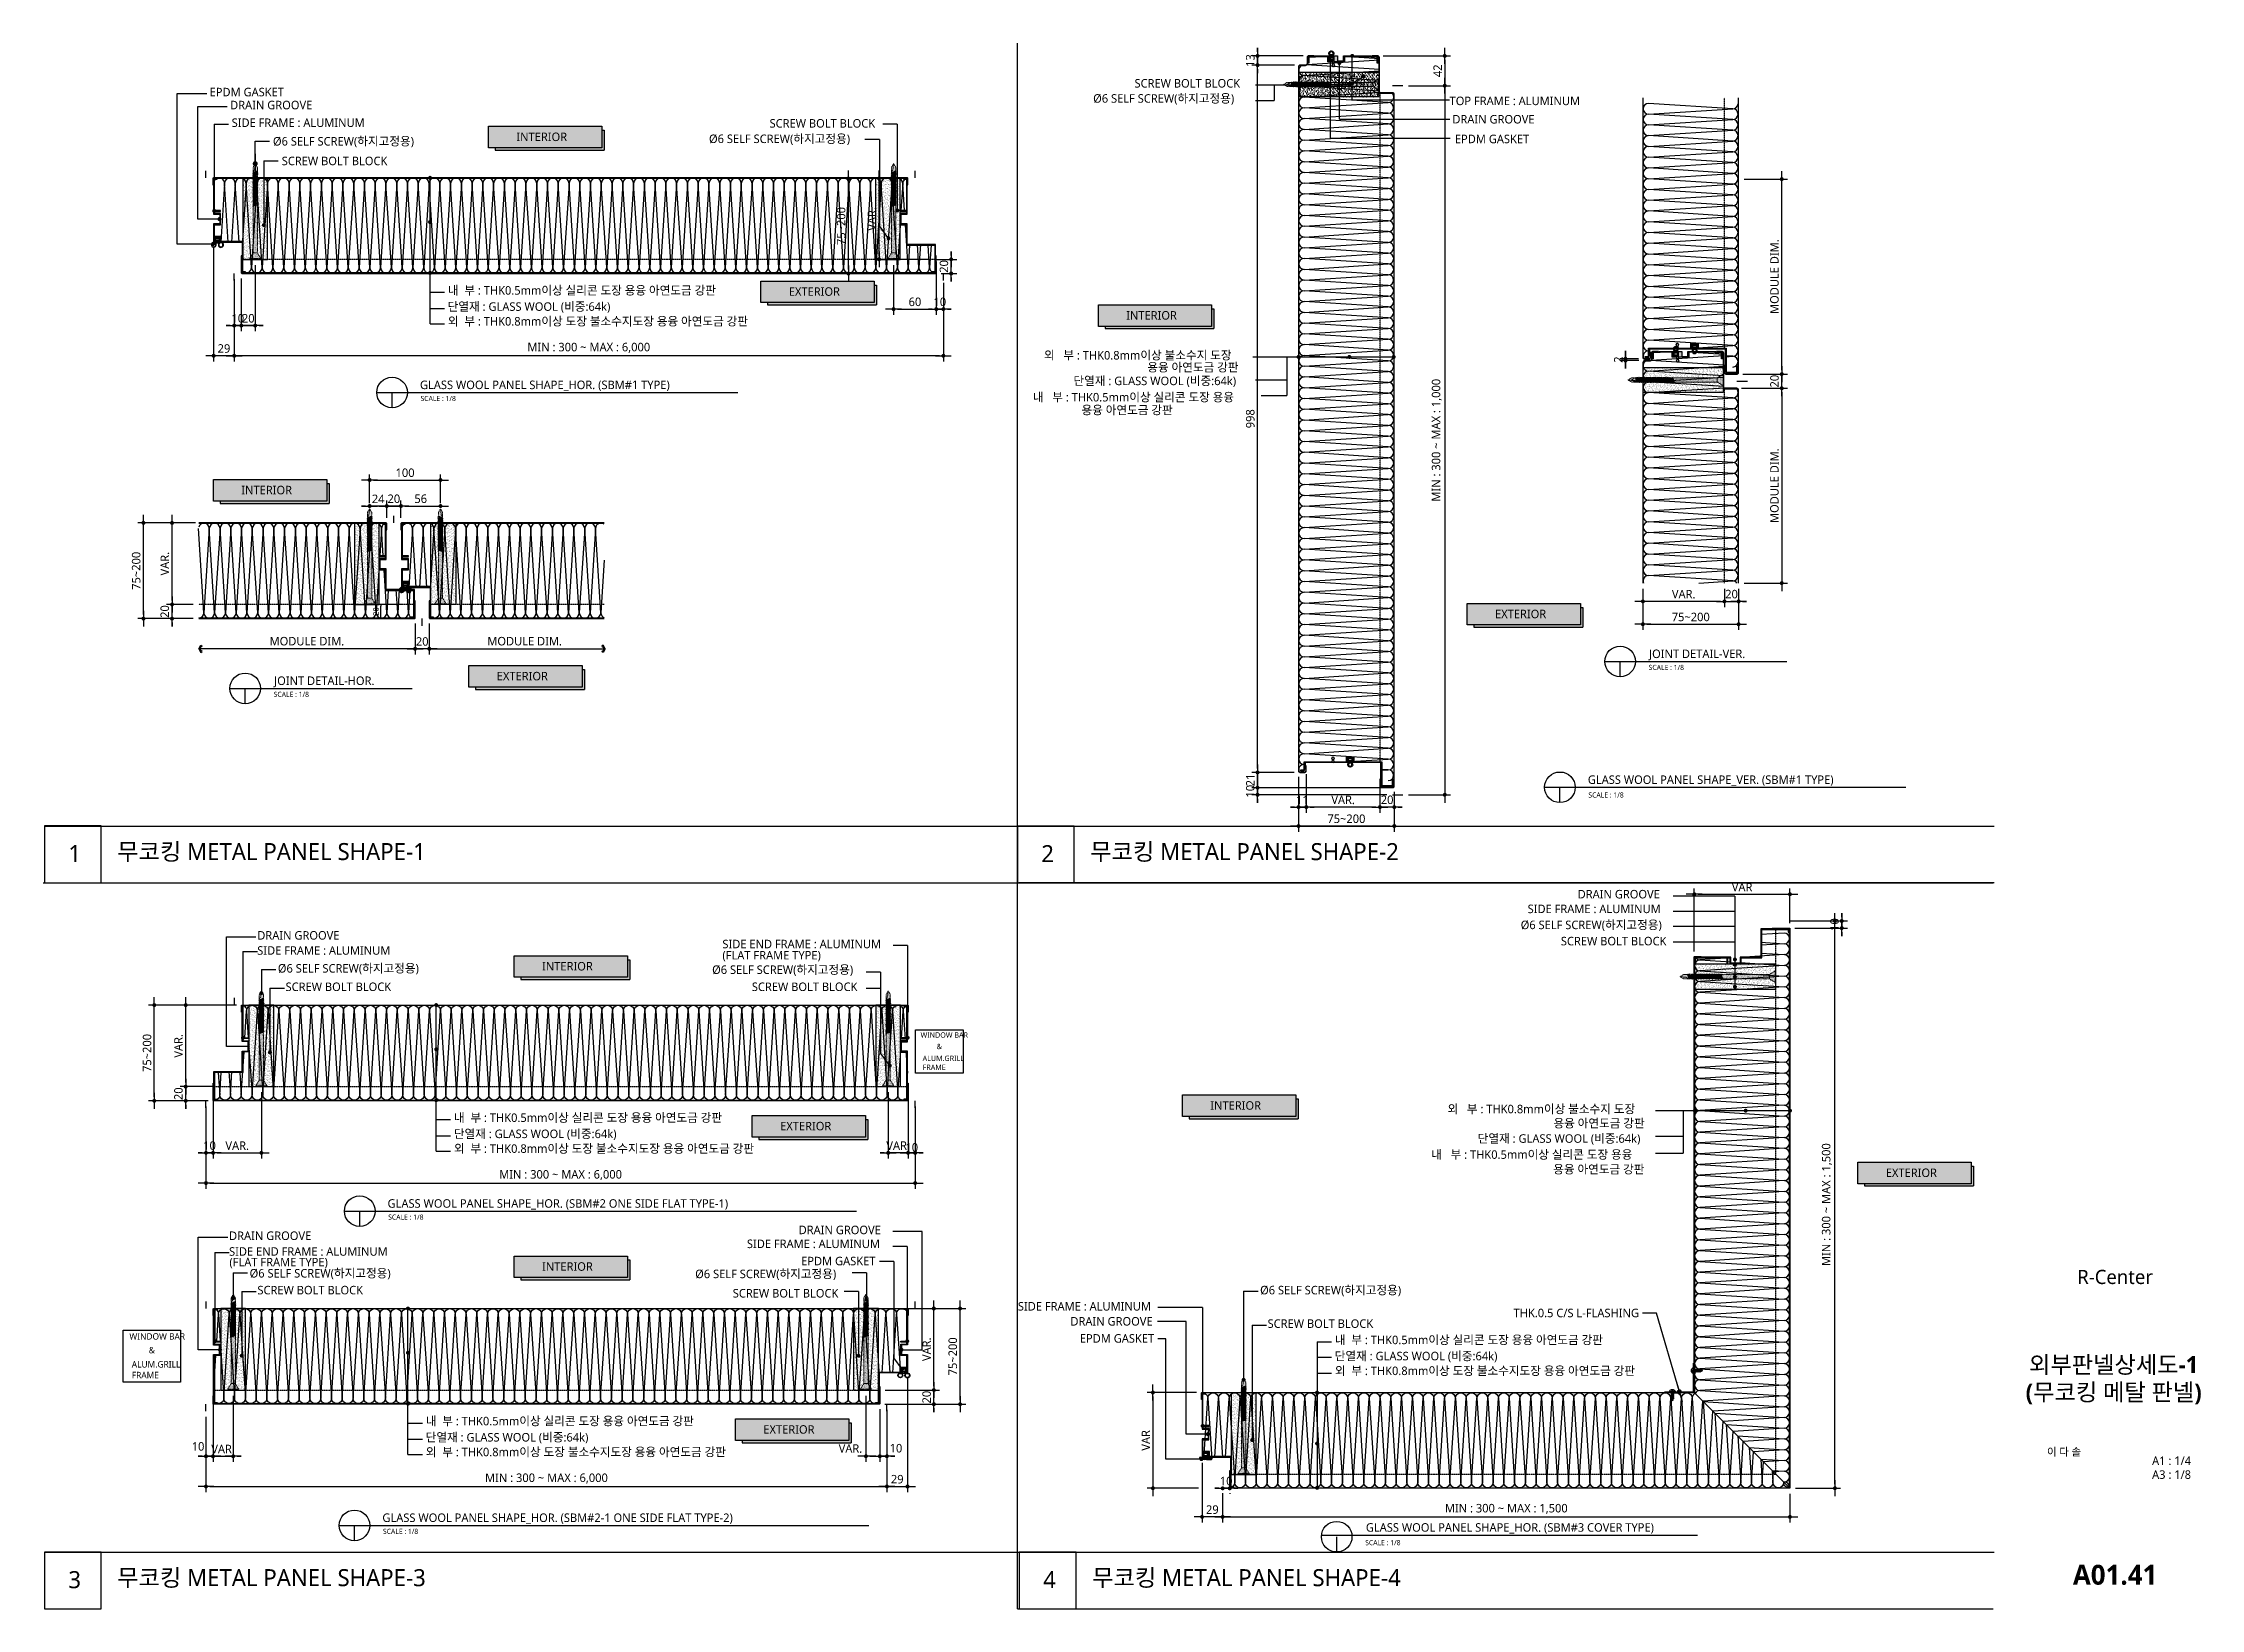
# Model space of a CAD drawing. Header units: millimetres. Extents: x -1365 to 31821, y 84 to 2865.
# Drawn here: x 184 to 3227, y 84 to 2292 of the extents above; entities that cross this region are included whole.
import ezdxf
from ezdxf.enums import TextEntityAlignment as Align

# ---------------------------------------------------------------- set-up
doc = ezdxf.new("R2010")
doc.units = ezdxf.units.MM
doc.header["$LTSCALE"] = 10
doc.linetypes.add('2017.06.22  K-TOP METAL PANEL SHAPE(수정)$0$HID', pattern=[0.345, 0.225, -0.12])
doc.linetypes.add('H1', pattern=[0.28125, 0.1875, -0.09375])
doc.layers.get('DEFPOINTS').update_dxf_attribs({"color": 137})
for name, color, linetype in [('1-EL3', 4, 'Continuous'), ('DIM', 7, 'Continuous'), ('SHT', 5, 'Continuous'), ('steel', 3, 'Continuous'), ('SYM-LEAD', 6, 'Continuous'), ('TEXT', 3, 'Continuous'), ('TITLE', 7, 'Continuous'), ('스피드블록메탈 100', 2, 'Continuous'), ('스피드블록메탈 135', 2, 'Continuous')]:
    doc.layers.add(name, color=color, linetype=linetype)
doc.layers.add('SCREW', color=9, linetype='Continuous', lineweight=5)
doc.styles.add('form$0$A-xref-form(extend)$0$YD-A-xref-form$0$돋움체', font='malgun.ttf')
doc.styles.add('ROMANC', font='malgun.ttf', dxfattribs={"height": 8})
doc.styles.add('TITLE BLOCK-V(r1.1)$0$Address', font='malgun.ttf')
doc.styles.add('맑은고딕', font='malgun.ttf')
doc.styles.add('맑은고딕B', font='malgunbd.ttf')
doc.styles.add('스타일1', font='malgun.ttf')
doc.dimstyles.new('GAUN-10', dxfattribs={"dimscale": 10, "dimtxt": 1.5, "dimasz": 0.7, "dimexe": 1, "dimexo": 1, "dimgap": 0.5, "dimtad": 1, "dimdec": 0, "dimzin": 1, "dimdsep": 46, "dimlunit": 6, "dimtxsty": '맑은고딕', "dimblk": 'CJDOT', "dimcen": 0.09, "dimdle": 1, "dimclrd": 256, "dimclre": 256, "dimclrt": 3, "dimadec": 0, "dimazin": 0, "dimtfac": 1, "dimtdec": 0, "dimtix": 1, "dimtmove": 2, "dimatfit": 3, "dimldrblk": 'CJDOT', "dimfxl": 1, "dimtolj": 1, "dimtzin": 1, "dimarcsym": 0})
doc.dimstyles.new('GAUN-8', dxfattribs={"dimscale": 8, "dimtxt": 1.5, "dimasz": 0.7, "dimexe": 1, "dimexo": 1, "dimgap": 0.5, "dimtad": 1, "dimdec": 0, "dimzin": 1, "dimdsep": 46, "dimlunit": 6, "dimtxsty": '맑은고딕', "dimblk": 'CJDOT', "dimcen": 0.09, "dimdle": 1, "dimclrd": 256, "dimclre": 256, "dimclrt": 3, "dimadec": 0, "dimazin": 0, "dimtfac": 1, "dimtdec": 0, "dimtix": 1, "dimtmove": 2, "dimatfit": 3, "dimfxl": 1, "dimtolj": 1, "dimtzin": 1, "dimarcsym": 0})
doc.dimstyles.new('KST-SHAPE_0.5', dxfattribs={"dimscale": 12, "dimtxt": 8, "dimasz": 0.2, "dimexe": 0.3, "dimexo": 0.7, "dimgap": 0.23, "dimtad": 1, "dimdec": 0, "dimlunit": 6, "dimtxsty": 'ROMANC', "dimblk": 'DOT', "dimcen": 2.5, "dimclrd": 11, "dimclre": 11, "dimclrt": 2, "dimadec": 0, "dimazin": 0, "dimtfac": 1, "dimtdec": 0, "dimtix": 1, "dimtmove": 2, "dimatfit": 3, "dimldrblk": 'DOT', "dimfxl": 1, "dimarcsym": 0})

msp = doc.modelspace()

# ---------------------------------------------------------------- texts
at = {"style": 'form$0$A-xref-form(extend)$0$YD-A-xref-form$0$돋움체'}
for height, p in [(7.56, (1421.6, 889.4)), (9.07, (305.9, 463.6))]:
    msp.add_text('WINDOW BAR', height=height, dxfattribs=at).set_placement(p)
at = {"attachment_point": 1, "style": 'form$0$A-xref-form(extend)$0$YD-A-xref-form$0$돋움체'}
for s, insert, char_height, width in [('ALUM.GRILL FRAME', (1424.4, 864.1), 7.56, 53.283), ('& ', (1444.3, 880.8), 7.56, 64.254), ('ALUM.GRILL FRAME', (309.2, 433.3), 9.072, 63.939), ('& ', (333.2, 453.3), 9.07, 77.105)]:
    msp.add_mtext(s, dxfattribs=dict(at, insert=insert, char_height=char_height, width=width))
at = {"layer": 'TEXT', "color": 3, "style": '스타일1'}
for s, p in [('EPDM GASKET', (419, 2217)), ('Ø6 SELF SCREW(하지고정용)', (1664.9, 2208)), ('SCREW BOLT BLOCK', (1723.2, 2229.4)), ('DRAIN GROOVE', (447.9, 2198.7)), ('TOP FRAME : ALUMINUM', (2167.5, 2204.6)), ('DRAIN GROOVE', (2171.4, 2178.7)), ('SIDE FRAME : ALUMINUM', (450.1, 2173.8)), ('Ø6 SELF SCREW(하지고정용)', (1123.2, 2151.1)), ('SCREW BOLT BLOCK', (1208.6, 2172.9)), ('EPDM GASKET', (2175, 2150.9)), ('내  부 : THK0.5mm이상 실리콘 도장 용융 아연도금 강판', (755, 1937.3)), ('단열재 : GLASS WOOL (비중:64k)', (754.7, 1914.5)), ('외  부 : THK0.8mm이상 도장 불소수지도장 용융 아연도금 강판', (755, 1893.7)), ('외   부 : THK0.8mm이상 불소수지 도장', (1595.6, 1845.8)), ('용융 아연도금 강판', (1741.3, 1828.8)), ('내   부 : THK0.5mm이상 실리콘 도장 용융', (1580, 1786.7)), ('단열재 : GLASS WOOL (비중:64k)', (1637.1, 1809.7)), ('용융 아연도금 강판', (1648.5, 1768.5)), ('JOINT DETAIL-VER.', (2448.8, 1424.8)), ('DRAIN GROOVE', (2348.1, 1085.8)), ('SIDE FRAME : ALUMINUM', (2277.6, 1065.1)), ('DRAIN GROOVE', (486.2, 1027.7)), ('Ø6 SELF SCREW(하지고정용)', (2267.8, 1042.5)), ('SIDE FRAME : ALUMINUM', (486.2, 1006.4)), ('(FLAT FRAME TYPE)', (1142.1, 999.7)), ('SIDE END FRAME : ALUMINUM', (1142.1, 1015.5)), ('SCREW BOLT BLOCK', (2324.4, 1019.6)), ('Ø6 SELF SCREW(하지고정용)', (515.2, 981.2)), ('Ø6 SELF SCREW(하지고정용)', (1127.6, 979.3)), ('SCREW BOLT BLOCK', (526.1, 955.2)), ('SCREW BOLT BLOCK', (1183.6, 955.2)), ('외   부 : THK0.8mm이상 불소수지 도장', (2164.7, 782.8)), ('단열재 : GLASS WOOL (비중:64k)', (763.4, 747.8)), ('내  부 : THK0.5mm이상 실리콘 도장 용융 아연도금 강판', (763.6, 770.6)), ('용융 아연도금 강판', (2314, 762.7)), ('외  부 : THK0.8mm이상 도장 불소수지도장 용융 아연도금 강판', (763.6, 727)), ('내   부 : THK0.5mm이상 실리콘 도장 용융', (2141.7, 718.6)), ('단열재 : GLASS WOOL (비중:64k)', (2207.2, 741.2)), ('용융 아연도금 강판', (2313.7, 697.8)), ('DRAIN GROOVE', (446.4, 604.1)), ('DRAIN GROOVE', (1249.6, 612.3)), ('SIDE END FRAME : ALUMINUM', (446.4, 581.9)), ('(FLAT FRAME TYPE)', (446.9, 566.9)), ('SIDE FRAME : ALUMINUM', (1176.7, 592.7)), ('EPDM GASKET', (1253.1, 568.4)), ('Ø6 SELF SCREW(하지고정용)', (475.4, 551.2)), ('Ø6 SELF SCREW(하지고정용)', (1103.7, 550.3)), ('SCREW BOLT BLOCK', (486.4, 527.4)), ('SCREW BOLT BLOCK', (1156.7, 523)), ('Ø6 SELF SCREW(하지고정용)', (1900.3, 527.4)), ('SIDE FRAME : ALUMINUM', (1558.8, 504.6)), ('DRAIN GROOVE', (1632.8, 483.4)), ('SCREW BOLT BLOCK', (1910.9, 480.2)), ('EPDM GASKET', (1646.1, 459.3)), ('내  부 : THK0.5mm이상 실리콘 도장 용융 아연도금 강판', (2005.8, 457.2)), ('외  부 : THK0.8mm이상 도장 불소수지도장 용융 아연도금 강판', (2005.8, 413.6)), ('단열재 : GLASS WOOL (비중:64k)', (2005.6, 434.4)), ('내  부 : THK0.5mm이상 실리콘 도장 용융 아연도금 강판', (723.9, 342.7)), ('외  부 : THK0.8mm이상 도장 불소수지도장 용융 아연도금 강판', (723.9, 299.1)), ('단열재 : GLASS WOOL (비중:64k)', (723.7, 319.9))]:
    msp.add_text(s, height=12, dxfattribs=at).set_placement(p)
for s, p in [('Ø6 SELF SCREW(하지고정용)', (508.3, 2153.6)), ('SCREW BOLT BLOCK', (520.7, 2125.9))]:
    msp.add_text(s, height=12, dxfattribs=at).set_placement(p, align=Align.MIDDLE_LEFT)
at = {"layer": 'TEXT'}
for s, height, style, p in [('GLASS WOOL PANEL SHAPE_HOR. (SBM#1 TYPE)', 12, 'ROMANC', (715.6, 1804.1)), ('SCALE : 1/8             ', 7.2, 'ROMANC', (716.4, 1787.3)), ('SCALE : 1/8             ', 7.2, 'ROMANC', (2448.2, 1408)), ('JOINT DETAIL-HOR.', 12, 'ROMANC', (510, 1386.8)), ('SCALE : 1/8             ', 7.2, 'ROMANC', (509.3, 1370)), ('GLASS WOOL PANEL SHAPE_VER. (SBM#1 TYPE)', 12, 'ROMANC', (2362.4, 1247.3)), ('SCALE : 1/8             ', 7.2, 'ROMANC', (2363.2, 1228.1)), ('1', 24, '스타일1', (219.8, 1137.1)), ('무코킹 METAL PANEL SHAPE-1', 24, '스타일1', (288.7, 1139.9)), ('2', 24, '스타일1', (1591.8, 1137)), ('무코킹 METAL PANEL SHAPE-2', 24, '스타일1', (1660.8, 1139.8)), ('GLASS WOOL PANEL SHAPE_HOR. (SBM#2 ONE SIDE FLAT TYPE-1)', 12, 'ROMANC', (669.9, 649.6)), ('SCALE : 1/8             ', 7.2, 'ROMANC', (670.8, 632.8)), ('GLASS WOOL PANEL SHAPE_HOR. (SBM#2-1 ONE SIDE FLAT TYPE-2)', 12, 'ROMANC', (662.6, 206.4)), ('SCALE : 1/8             ', 7.2, 'ROMANC', (663.4, 189.6)), ('GLASS WOOL PANEL SHAPE_HOR. (SBM#3 COVER TYPE)', 12, 'ROMANC', (2049.4, 192.7)), ('SCALE : 1/8             ', 7.2, 'ROMANC', (2048.5, 173.7)), ('3', 24, '스타일1', (219.8, 113.1)), ('무코킹 METAL PANEL SHAPE-3', 24, '스타일1', (288.7, 115.9)), ('4', 24, '스타일1', (1594.5, 113.1)), ('무코킹 METAL PANEL SHAPE-4', 24, '스타일1', (1663.5, 115.9))]:
    msp.add_text(s, height=height, dxfattribs=dict(at, style=style)).set_placement(p)
at = {"layer": 'TEXT', "style": '스타일1'}
msp.add_text('R-Center', height=20, dxfattribs=at).set_placement((3106, 552), align=Align.MIDDLE_CENTER)
at = {"layer": 'TEXT', "color": 3, "style": '스타일1'}
msp.add_text('THK.0.5 C/S L-FLASHING', height=12, dxfattribs=at).set_placement((2434.6, 501.2), align=Align.MIDDLE_RIGHT)
at = {"layer": 'TEXT', "color": 3, "char_height": 12, "attachment_point": 5, "style": '스타일1'}
for insert in [(556.2, 1448.5), (863.2, 1448.5)]:
    msp.add_mtext('MODULE DIM.', dxfattribs=dict(at, insert=insert))

# ---------------------------------------------------------------- blocks, each defined once
blk = doc.blocks.new('A$C0BF54DEA')
h = blk.add_hatch(color=42)
h.dxf.hatch_style = 1
edge = h.paths.add_edge_path()
edge.add_line((-954, -42.4), (-945.5, -42.4))
edge.add_line((-945.5, -42.4), (-945.5, -58.2))
edge.add_line((-945.5, -58.2), (-954, -58.2))
edge.add_line((-954, -58.2), (-954, -87.2))
edge.add_line((-954, -87.2), (-994, -87.2))
edge.add_line((-994, -87.2), (-994, -124.8))
edge.add_line((-994, -124.8), (-990.1, -124.8))
edge.add_line((-990.1, -124.8), (-990.1, -125.9))
edge.add_line((-990.1, -125.9), (-994.1, -125.9))
edge.add_arc((-994.1, -124.9), 1, 180, 270, ccw=False)
edge.add_line((-995.1, -124.9), (-995.1, -86.1))
edge.add_line((-995.1, -86.1), (-955.1, -86.1))
edge.add_line((-955.1, -86.1), (-955.1, -57.1))
edge.add_line((-955.1, -57.1), (-946.6, -57.1))
edge.add_line((-946.6, -57.1), (-946.6, -43.6))
edge.add_line((-946.6, -43.6), (-955.1, -43.6))
edge.add_line((-955.1, -43.6), (-955.1, 6.4))
edge.add_arc((-954.1, 6.4), 1, 90, 180, ccw=False)
edge.add_line((-954.1, 7.4), (-950.1, 7.4))
edge.add_line((-950.1, 7.4), (-950.1, 6.2))
edge.add_line((-950.1, 6.2), (-954, 6.2))
edge.add_line((-954, 6.2), (-954, -38.3))
edge.add_line((-954, -38.3), (-945.5, -38.3))
edge.add_line((-945.5, -38.3), (-945.5, -39.4))
edge.add_line((-945.5, -39.4), (-954, -39.4))
edge.add_line((-954, -39.4), (-954, -42.4))
h = blk.add_hatch(color=252)
h.dxf.hatch_style = 1
edge = h.paths.add_edge_path()
edge.add_line((-956.1, -2.1), (-956.1, 6.9))
edge.add_arc((-955.1, 6.9), 1, 90, 180, ccw=False)
edge.add_line((-955.1, 7.9), (22.9, 7.9))
edge.add_arc((22.9, 6.9), 1, 0, 90, ccw=False)
edge.add_line((23.9, 6.9), (23.9, -2.1))
edge.add_line((23.9, -2.1), (23.4, -2.1))
edge.add_line((23.4, -2.1), (23.4, 6.4))
edge.add_arc((22.4, 6.4), 1, 0, 90)
edge.add_line((22.4, 7.4), (-954.6, 7.4))
edge.add_arc((-954.6, 6.4), 1, 90, 180)
edge.add_line((-955.6, 6.4), (-955.6, -2.1))
edge.add_line((-955.6, -2.1), (-956.1, -2.1))
h = blk.add_hatch(color=250)
h.dxf.hatch_style = 1
h.paths.add_polyline_path([(20.8, -83.7), (14.7, -83.7, -6.681625), (12.7, -83.1), (-17.1, -83.1), (-17.1, -124.9, -0.414207), (-18.1, -125.9), (-22.1, -125.9), (-22.1, -124.8), (-18.3, -124.8), (-18.3, -81.9), (12.6, -81.9), (12.6, -74.8), (21.7, -74.8), (21.7, -58.2), (13.2, -58.2), (13.2, -42.4), (21.7, -42.4), (21.7, -39.4), (13.2, -39.4), (13.2, -38.3), (21.7, -38.3), (21.7, 6.2), (17.9, 6.2), (17.9, 7.4), (21.9, 7.4, -0.414214), (22.9, 6.4), (22.9, -43.6), (14.4, -43.6), (14.4, -57.1), (22.9, -57.1), (22.9, -83.1, -6.225048)])
h.paths.add_polyline_path([(15.2, -80.6), (15.2, -77.6), (20.2, -77.6), (20.2, -80.6)], flags=16)
h.paths.add_polyline_path([(15.6, -86.6, -1), (9.8, -86.6, -1)], flags=16)
h.paths.add_polyline_path([(25.6, -86.6, -1), (19.8, -86.6, -1)], flags=16)
h = blk.add_hatch(color=42)
h.dxf.hatch_style = 1
edge = h.paths.add_edge_path()
edge.add_line((17.9, 6.2), (17.9, 7.4))
edge.add_line((17.9, 7.4), (21.9, 7.4))
edge.add_arc((21.9, 6.4), 0.998, -0.0934, 90.0934, ccw=False)
edge.add_line((22.9, 6.4), (22.9, -43.6))
edge.add_line((22.9, -43.6), (14.4, -43.6))
edge.add_line((14.4, -43.6), (14.4, -57.1))
edge.add_line((14.4, -57.1), (22.9, -57.1))
edge.add_line((22.9, -57.1), (22.9, -83.1))
edge.add_line((22.9, -83.1), (19.7, -83.1))
edge.add_line((19.7, -83.1), (19.7, -81.9))
edge.add_line((19.7, -81.9), (21.7, -81.9))
edge.add_line((21.7, -81.9), (21.7, -75.9))
edge.add_line((21.7, -75.9), (13.7, -75.9))
edge.add_line((13.7, -75.9), (13.7, -81.9))
edge.add_line((13.7, -81.9), (15.7, -81.9))
edge.add_line((15.7, -81.9), (15.7, -83.1))
edge.add_line((15.7, -83.1), (-17.1, -83.1))
edge.add_line((-17.1, -83.1), (-17.1, -124.9))
edge.add_arc((-18.1, -124.9), 1, 270.0013, 360, ccw=False)
edge.add_line((-18.1, -125.9), (-22.1, -125.9))
edge.add_line((-22.1, -125.9), (-22.1, -124.8))
edge.add_line((-22.1, -124.8), (-18.3, -124.8))
edge.add_line((-18.3, -124.8), (-18.3, -81.9))
edge.add_line((-18.3, -81.9), (12.6, -81.9))
edge.add_line((12.6, -81.9), (12.6, -74.8))
edge.add_line((12.6, -74.8), (21.7, -74.8))
edge.add_line((21.7, -74.8), (21.7, -58.2))
edge.add_line((21.7, -58.2), (13.2, -58.2))
edge.add_line((13.2, -58.2), (13.2, -42.4))
edge.add_line((13.2, -42.4), (21.7, -42.4))
edge.add_line((21.7, -42.4), (21.7, -39.4))
edge.add_line((21.7, -39.4), (13.2, -39.4))
edge.add_line((13.2, -39.4), (13.2, -38.3))
edge.add_line((13.2, -38.3), (21.7, -38.3))
edge.add_line((21.7, -38.3), (21.7, 6.2))
edge.add_line((21.7, 6.2), (17.9, 6.2))
h = blk.add_hatch(color=254)
h.dxf.hatch_style = 1
edge = h.paths.add_edge_path()
edge.add_line((-16.1, -102.1), (-16.1, -126.1))
edge.add_arc((-17.1, -126.1), 1, -90, 0, ccw=False)
edge.add_line((-17.1, -127.1), (-995.1, -127.1))
edge.add_arc((-995.1, -126.1), 1, 180, 270, ccw=False)
edge.add_line((-996.1, -126.1), (-996.1, -102.1))
edge.add_line((-996.1, -102.1), (-995.3, -102.1))
edge.add_line((-995.3, -102.1), (-995.3, -125.3))
edge.add_arc((-994.3, -125.3), 1, 180, 270)
edge.add_line((-994.3, -126.3), (-17.9, -126.3))
edge.add_arc((-17.9, -125.3), 1, 270, 360)
edge.add_line((-16.9, -125.3), (-16.9, -102.1))
edge.add_line((-16.9, -102.1), (-16.1, -102.1))
at = {"color": 1}
for p, q in [((-966.1, 7.9), (-966.1, 17.9)), ((33.9, 7.9), (33.9, 17.9)), ((-1006.1, -137.1), (-1006.1, -127.1)), ((-6.1, -137.1), (-6.1, -127.1))]:
    blk.add_line(p, q, dxfattribs=at)
at = {"color": 4, "ltscale": 0.01}
blk.add_lwpolyline([(-956.1, -2.1), (-956.1, 6.9, -0.414214), (-955.1, 7.9), (22.9, 7.9, -0.414214), (23.9, 6.9), (23.9, -2.1), (23.4, -2.1), (23.4, 6.4, 0.414214), (22.4, 7.4), (-954.6, 7.4, 0.414214), (-955.6, 6.4), (-955.6, -2.1), (-956.1, -2.1)], format="xyb", dxfattribs=at)
at = {"color": 251, "ltscale": 0.01}
for points in [[(-952, 6.2, -0.244946), (-948.8, 0), (-946.3, -38.3)], [(-948.8, 0, -1), (-933.6, 0), (-926, -118.7, -1), (-941.2, -118.7), (-933.6, 0)], [(-948.8, 0, -1), (-933.6, 0), (-926, -118.7, -1), (-941.2, -118.7), (-933.6, 0)], [(-933.6, 0, -1), (-918.4, 0), (-910.8, -118.7, -1), (-926, -118.7), (-918.4, 0)], [(-933.6, 0, -1), (-918.4, 0), (-910.8, -118.7, -1), (-926, -118.7), (-918.4, 0)], [(-918.4, 0, -1), (-903.3, 0), (-895.7, -118.7, -1), (-910.8, -118.7), (-903.3, 0)], [(-903.3, 0, -1), (-888.1, 0), (-880.5, -118.7, -1), (-895.7, -118.7), (-888.1, 0)], [(-903.3, 0, -1), (-888.1, 0), (-880.5, -118.7, -1), (-895.7, -118.7), (-888.1, 0)], [(-903.3, 0, -1), (-888.1, 0), (-880.5, -118.7, -1), (-895.7, -118.7), (-888.1, 0)], [(-888.1, 0, -1), (-872.9, 0), (-865.3, -118.7, -1), (-880.5, -118.7), (-872.9, 0)], [(-872.9, 0, -1), (-857.7, 0), (-850.1, -118.7, -1), (-865.3, -118.7), (-857.7, 0)], [(-857.7, 0, -1), (-842.5, 0), (-834.9, -118.7, -1), (-850.1, -118.7), (-842.5, 0)], [(-842.5, 0, -1), (-827.3, 0), (-819.8, -118.7, -1), (-834.9, -118.7), (-827.3, 0)], [(-842.5, 0, -1), (-827.3, 0), (-819.8, -118.7, -1), (-834.9, -118.7), (-827.3, 0)], [(-827.3, 0, -1), (-812.2, 0), (-804.6, -118.7, -1), (-819.8, -118.7), (-812.2, 0)], [(-827.3, 0, -1), (-812.2, 0), (-804.6, -118.7, -1), (-819.8, -118.7), (-812.2, 0)], [(-812.2, 0, -1), (-797, 0), (-789.4, -118.7, -1), (-804.6, -118.7), (-797, 0)], [(-797, 0, -1), (-781.8, 0), (-774.2, -118.7, -1), (-789.4, -118.7), (-781.8, 0)], [(-797, 0, -1), (-781.8, 0), (-774.2, -118.7, -1), (-789.4, -118.7), (-781.8, 0)], [(-797, 0, -1), (-781.8, 0), (-774.2, -118.7, -1), (-789.4, -118.7), (-781.8, 0)], [(-781.8, 0, -1), (-766.6, 0), (-759, -118.7, -1), (-774.2, -118.7), (-766.6, 0)], [(-766.6, 0, -1), (-751.4, 0), (-743.9, -118.7, -1), (-759, -118.7), (-751.4, 0)], [(-751.4, 0, -1), (-736.3, 0), (-728.7, -118.7, -1), (-743.9, -118.7), (-736.3, 0)], [(-736.3, 0, -1), (-721.1, 0), (-713.5, -118.7, -1), (-728.7, -118.7), (-721.1, 0)], [(-736.3, 0, -1), (-721.1, 0), (-713.5, -118.7, -1), (-728.7, -118.7), (-721.1, 0)], [(-721.1, 0, -1), (-705.9, 0), (-698.3, -118.7, -1), (-713.5, -118.7), (-705.9, 0)], [(-721.1, 0, -1), (-705.9, 0), (-698.3, -118.7, -1), (-713.5, -118.7), (-705.9, 0)], [(-705.9, 0, -1), (-690.7, 0), (-683.1, -118.7, -1), (-698.3, -118.7), (-690.7, 0)], [(-690.7, 0, -1), (-675.5, 0), (-668, -118.7, -1), (-683.1, -118.7), (-675.5, 0)], [(-690.7, 0, -1), (-675.5, 0), (-668, -118.7, -1), (-683.1, -118.7), (-675.5, 0)], [(-690.7, 0, -1), (-675.5, 0), (-668, -118.7, -1), (-683.1, -118.7), (-675.5, 0)], [(-675.5, 0, -1), (-660.4, 0), (-652.8, -118.7, -1), (-668, -118.7), (-660.4, 0)], [(-660.4, 0, -1), (-645.2, 0), (-637.6, -118.7, -1), (-652.8, -118.7), (-645.2, 0)], [(-645.2, 0, -1), (-630, 0), (-622.4, -118.7, -1), (-637.6, -118.7), (-630, 0)], [(-630, 0, -1), (-614.8, 0), (-607.2, -118.7, -1), (-622.4, -118.7), (-614.8, 0)], [(-630, 0, -1), (-614.8, 0), (-607.2, -118.7, -1), (-622.4, -118.7), (-614.8, 0)], [(-614.8, 0, -1), (-599.6, 0), (-592, -118.7, -1), (-607.2, -118.7), (-599.6, 0)], [(-614.8, 0, -1), (-599.6, 0), (-592, -118.7, -1), (-607.2, -118.7), (-599.6, 0)], [(-599.6, 0, -1), (-584.5, 0), (-576.9, -118.7, -1), (-592, -118.7), (-584.5, 0)], [(-584.5, 0, -1), (-569.3, 0), (-561.7, -118.7, -1), (-576.9, -118.7), (-569.3, 0)], [(-584.5, 0, -1), (-569.3, 0), (-561.7, -118.7, -1), (-576.9, -118.7), (-569.3, 0)], [(-569.3, 0, -1), (-554.1, 0), (-546.5, -118.7, -1), (-561.7, -118.7), (-554.1, 0)], [(-554.1, 0, -1), (-538.9, 0), (-531.3, -118.7, -1), (-546.5, -118.7), (-538.9, 0)], [(-538.9, 0, -1), (-523.7, 0), (-516.1, -118.7, -1), (-531.3, -118.7), (-523.7, 0)], [(-538.9, 0, -1), (-523.7, 0), (-516.1, -118.7, -1), (-531.3, -118.7), (-523.7, 0)], [(-523.7, 0, -1), (-508.6, 0), (-501, -118.7, -1), (-516.1, -118.7), (-508.6, 0)], [(-523.7, 0, -1), (-508.6, 0), (-501, -118.7, -1), (-516.1, -118.7), (-508.6, 0)], [(-508.6, 0, -1), (-493.4, 0), (-485.8, -118.7, -1), (-501, -118.7), (-493.4, 0)], [(-493.4, 0, -1), (-478.2, 0), (-470.6, -118.7, -1), (-485.8, -118.7), (-478.2, 0)], [(-493.4, 0, -1), (-478.2, 0), (-470.6, -118.7, -1), (-485.8, -118.7), (-478.2, 0)], [(-493.4, 0, -1), (-478.2, 0), (-470.6, -118.7, -1), (-485.8, -118.7), (-478.2, 0)], [(-478.2, 0, -1), (-463, 0), (-455.4, -118.7, -1), (-470.6, -118.7), (-463, 0)], [(-463, 0, -1), (-447.8, 0), (-440.2, -118.7, -1), (-455.4, -118.7), (-447.8, 0)], [(-447.8, 0, -1), (-432.7, 0), (-425.1, -118.7, -1), (-440.2, -118.7), (-432.7, 0)], [(-432.7, 0, -1), (-417.5, 0), (-409.9, -118.7, -1), (-425.1, -118.7), (-417.5, 0)], [(-432.7, 0, -1), (-417.5, 0), (-409.9, -118.7, -1), (-425.1, -118.7), (-417.5, 0)], [(-417.5, 0, -1), (-402.3, 0), (-394.7, -118.7, -1), (-409.9, -118.7), (-402.3, 0)], [(-417.5, 0, -1), (-402.3, 0), (-394.7, -118.7, -1), (-409.9, -118.7), (-402.3, 0)], [(-402.3, 0, -1), (-387.1, 0), (-379.5, -118.7, -1), (-394.7, -118.7), (-387.1, 0)], [(-387.1, 0, -1), (-371.9, 0), (-364.3, -118.7, -1), (-379.5, -118.7), (-371.9, 0)], [(-387.1, 0, -1), (-371.9, 0), (-364.3, -118.7, -1), (-379.5, -118.7), (-371.9, 0)], [(-371.9, 0, -1), (-356.7, 0), (-349.2, -118.7, -1), (-364.3, -118.7), (-356.7, 0)], [(-356.7, 0, -1), (-341.6, 0), (-334, -118.7, -1), (-349.2, -118.7), (-341.6, 0)], [(-341.6, 0, -1), (-326.4, 0), (-318.8, -118.7, -1), (-334, -118.7), (-326.4, 0)], [(-341.6, 0, -1), (-326.4, 0), (-318.8, -118.7, -1), (-334, -118.7), (-326.4, 0)], [(-326.4, 0, -1), (-311.2, 0), (-303.6, -118.7, -1), (-318.8, -118.7), (-311.2, 0)], [(-326.4, 0, -1), (-311.2, 0), (-303.6, -118.7, -1), (-318.8, -118.7), (-311.2, 0)], [(-311.2, 0, -1), (-296, 0), (-288.4, -118.7, -1), (-303.6, -118.7), (-296, 0)], [(-296, 0, -1), (-280.8, 0), (-273.3, -118.7, -1), (-288.4, -118.7), (-280.8, 0)], [(-296, 0, -1), (-280.8, 0), (-273.3, -118.7, -1), (-288.4, -118.7), (-280.8, 0)], [(-296, 0, -1), (-280.8, 0), (-273.3, -118.7, -1), (-288.4, -118.7), (-280.8, 0)], [(-280.8, 0, -1), (-265.7, 0), (-258.1, -118.7, -1), (-273.3, -118.7), (-265.7, 0)], [(-265.7, 0, -1), (-250.5, 0), (-242.9, -118.7, -1), (-258.1, -118.7), (-250.5, 0)], [(-250.5, 0, -1), (-235.3, 0), (-227.7, -118.7, -1), (-242.9, -118.7), (-235.3, 0)], [(-235.3, 0, -1), (-220.1, 0), (-212.5, -118.7, -1), (-227.7, -118.7), (-220.1, 0)], [(-235.3, 0, -1), (-220.1, 0), (-212.5, -118.7, -1), (-227.7, -118.7), (-220.1, 0)], [(-220.1, 0, -1), (-204.9, 0), (-197.3, -118.7, -1), (-212.5, -118.7), (-204.9, 0)], [(-220.1, 0, -1), (-204.9, 0), (-197.3, -118.7, -1), (-212.5, -118.7), (-204.9, 0)], [(-204.9, 0, -1), (-189.8, 0), (-182.2, -118.7, -1), (-197.3, -118.7), (-189.8, 0)], [(-189.8, 0, -1), (-174.6, 0), (-167, -118.7, -1), (-182.2, -118.7), (-174.6, 0)], [(-189.8, 0, -1), (-174.6, 0), (-167, -118.7, -1), (-182.2, -118.7), (-174.6, 0)], [(-174.6, 0, -1), (-159.4, 0), (-151.8, -118.7, -1), (-167, -118.7), (-159.4, 0)], [(-159.4, 0, -1), (-144.2, 0), (-136.6, -118.7, -1), (-151.8, -118.7), (-144.2, 0)], [(-144.2, 0, -1), (-129, 0), (-121.4, -118.7, -1), (-136.6, -118.7), (-129, 0)], [(-144.2, 0, -1), (-129, 0), (-121.4, -118.7, -1), (-136.6, -118.7), (-129, 0)], [(-129, 0, -1), (-113.9, 0), (-106.3, -118.7, -1), (-121.4, -118.7), (-113.9, 0)], [(-129, 0, -1), (-113.9, 0), (-106.3, -118.7, -1), (-121.4, -118.7), (-113.9, 0)], [(-113.9, 0, -1), (-98.7, 0), (-91.1, -118.7, -1), (-106.3, -118.7), (-98.7, 0)], [(-98.7, 0, -1), (-83.5, 0), (-75.9, -118.7, -1), (-91.1, -118.7), (-83.5, 0)], [(-98.7, 0, -1), (-83.5, 0), (-75.9, -118.7, -1), (-91.1, -118.7), (-83.5, 0)], [(-98.7, 0, -1), (-83.5, 0), (-75.9, -118.7, -1), (-91.1, -118.7), (-83.5, 0)], [(-83.5, 0, -1), (-68.3, 0), (-60.7, -118.7, -1), (-75.9, -118.7), (-68.3, 0)], [(-68.3, 0, -1), (-53.1, 0), (-45.5, -118.7, -1), (-60.7, -118.7), (-53.1, 0)], [(-53.1, 0, -1), (-38, 0), (-30.4, -118.7, -1), (-45.5, -118.7), (-38, 0)], [(-38, 0, -1), (-22.8, 0), (-17.1, -88.2)], [(-38, 0, -1), (-22.8, 0), (-17.1, -88.2)], [(-17.1, -123.8, -0.687005), (-30.4, -118.7), (-22.8, 0)], [(-17.1, -123.8, -0.687005), (-30.4, -118.7), (-22.8, 0)], [(-22.8, 0, -1), (-7.6, 0), (-2.3, -83.1)], [(-22.8, 0, -1), (-7.6, 0), (-2.3, -83.1)], [(-7.6, 0, -1), (7.6, 0), (12.9, -83.1)], [(7.6, 0, -0.524586), (17.9, 7.1, -0.524586)], [(19.5, 6.2, -0.107447), (21.7, 3.9, -0.107447)], [(-945.5, -51.7), (-941.2, -118.7, -1), (-956.4, -118.7), (-952.5, -58.2)], [(-988.8, -87.2), (-986.7, -118.7, -0.251201), (-990.1, -125.1, -0.251201)], [(-988.8, -87.2), (-986.7, -118.7, -0.251201), (-990.1, -125.1, -0.251201)], [(-973.7, -86.1), (-971.6, -118.7, -1), (-986.7, -118.7), (-984.7, -87.2)], [(-958.4, -87.2), (-956.4, -118.7, -1), (-971.6, -118.7), (-969.5, -86.1)]]:
    blk.add_lwpolyline(points, format="xyb", dxfattribs=at)
for points in [[(-951.2, -38.3), (-948.8, 0)], [(-12.9, -83.1), (-7.6, 0)], [(-12.9, -83.1), (-7.6, 0)], [(2.3, -83.1), (7.6, 0)]]:
    blk.add_lwpolyline(points, dxfattribs=at)
blk.add_lwpolyline([(17.9, 6.2), (17.9, 7.4), (21.9, 7.4, -0.415169), (22.9, 6.4), (22.9, -43.6), (14.4, -43.6), (14.4, -57.1), (22.9, -57.1), (22.9, -83.1), (19.7, -83.1), (19.7, -81.9), (21.7, -81.9), (21.7, -75.9), (13.7, -75.9), (13.7, -81.9), (15.7, -81.9), (15.7, -83.1), (-17.1, -83.1), (-17.1, -124.9, -0.414207), (-18.1, -125.9), (-22.1, -125.9), (-22.1, -124.8), (-18.3, -124.8), (-18.3, -81.9), (12.6, -81.9), (12.6, -74.8), (21.7, -74.8), (21.7, -58.2), (13.2, -58.2), (13.2, -42.4), (21.7, -42.4), (21.7, -39.4), (13.2, -39.4), (13.2, -38.3), (21.7, -38.3), (21.7, 6.2)], format="xyb", close=True)
at = {"layer": '스피드블록메탈 135', "color": 5}
blk.add_line((5.1, -80), (5.1, -80), dxfattribs=at)
at = {"layer": '스피드블록메탈 135', "color": 252, "linetype": 'H1', "ltscale": 0.2}
blk.add_line((-994, -107.1), (-18.3, -107.1), dxfattribs=at)
at = {"layer": '스피드블록메탈 135', "color": 255}
blk.add_lwpolyline([(-954, -42.4), (-945.5, -42.4), (-945.5, -58.2), (-954, -58.2), (-954, -87.2), (-994, -87.2), (-994, -124.8), (-990.1, -124.8), (-990.1, -125.9), (-994.1, -125.9, -0.414214), (-995.1, -124.9), (-995.1, -86.1), (-955.1, -86.1), (-955.1, -57.1), (-946.6, -57.1), (-946.6, -43.6), (-955.1, -43.6), (-955.1, 6.4, -0.414214), (-954.1, 7.4), (-950.1, 7.4), (-950.1, 6.2), (-954, 6.2), (-954, -38.3), (-945.5, -38.3), (-945.5, -39.4), (-954, -39.4)], format="xyb", close=True, dxfattribs=at)
at = {"layer": '스피드블록메탈 135', "color": 250}
blk.add_lwpolyline([(14.2, -76.6), (21.2, -76.6), (21.2, -81.6), (18.7, -81.6), (18.7, -83.1), (22.7, -83.1, -6.681637), (20.8, -83.7), (14.7, -83.7, -6.681637), (12.7, -83.1), (16.7, -83.1), (16.7, -81.6), (14.2, -81.6)], format="xyb", close=True, dxfattribs=at)
blk.add_lwpolyline([(20.2, -80.6), (20.2, -77.6), (15.2, -77.6), (15.2, -80.6)], close=True, dxfattribs=at)
at = {"layer": '스피드블록메탈 135', "color": 4}
blk.add_lwpolyline([(-16.1, -102.1), (-16.1, -126.1, -0.414214), (-17.1, -127.1), (-995.1, -127.1, -0.414214), (-996.1, -126.1), (-996.1, -102.1), (-995.3, -102.1), (-995.3, -125.3, 0.414214), (-994.3, -126.3), (-17.9, -126.3, 0.414214), (-16.9, -125.3), (-16.9, -102.1), (-16.1, -102.1)], format="xyb", dxfattribs=at)
at = {"layer": '스피드블록메탈 135', "color": 250}
for centre in [(12.7, -86.6), (22.7, -86.6)]:
    blk.add_circle(centre, 2.9, dxfattribs=at)
blk = doc.blocks.new('CJDOT')
blk.add_line((-2, 0), (2, 0))
at = {"const_width": 0.5}
blk.add_lwpolyline([(-0.25, 0, 1), (0.25, 0, 1)], format="xyb", close=True, dxfattribs=at)
blk = doc.blocks.new('*D110')
at = {"layer": 'DEFPOINTS', "color": 0, "transparency": 16777216}
for p in [(1319.8, 2101.1), (1403.7, 2101.1), (1442.7, 1967.1)]:
    blk.add_point(p, dxfattribs=at)
at = {"layer": 'DIM', "lineweight": -2, "transparency": 16777216}
for p, q in [((1395.7, 2101.1), (1311.8, 2101.1)), ((1319.8, 1972.7), (1319.8, 2095.5)), ((1434.7, 1967.1), (1311.8, 1967.1))]:
    blk.add_line(p, q, dxfattribs=at)
at = {"layer": 'DIM', "lineweight": -2, "transparency": 16777216, "xscale": 5.6, "yscale": 5.6, "zscale": 5.6}
for p, rotation in [((1319.8, 2101.1), 90), ((1319.8, 1967.1), 270)]:
    blk.add_blockref('CJDOT', p, dxfattribs=dict(at, rotation=rotation))
at = {"layer": 'DIM', "color": 3, "transparency": 16777216, "insert": (1309.6, 2034.1), "char_height": 12, "attachment_point": 5, "rotation": 90, "style": '맑은고딕'}
blk.add_mtext('\\A1;75~200', dxfattribs=at)
blk = doc.blocks.new('*D111')
at = {"layer": 'DEFPOINTS', "color": 0, "transparency": 16777216}
for p in [(453.7, 1957.1), (1453.7, 1957.1), (453.7, 1851.1)]:
    blk.add_point(p, dxfattribs=at)
at = {"layer": 'DIM', "lineweight": -2, "transparency": 16777216}
for p, q in [((453.7, 1949.1), (453.7, 1843.1)), ((1453.7, 1949.1), (1453.7, 1843.1)), ((1448.1, 1851.1), (459.3, 1851.1))]:
    blk.add_line(p, q, dxfattribs=at)
at = {"layer": 'DIM', "lineweight": -2, "transparency": 16777216, "xscale": 5.6, "yscale": 5.6, "zscale": 5.6, "rotation": 180}
blk.add_blockref('CJDOT', (453.7, 1851.1), dxfattribs=at)
at = {"layer": 'DIM', "lineweight": -2, "transparency": 16777216, "xscale": 5.6, "yscale": 5.6, "zscale": 5.6}
blk.add_blockref('CJDOT', (1453.7, 1851.1), dxfattribs=at)
at = {"layer": 'DIM', "color": 3, "transparency": 16777216, "insert": (953.7, 1862.3), "char_height": 12, "attachment_point": 5, "style": '맑은고딕'}
blk.add_mtext('\\A1;MIN : 300 ~ MAX : 6,000', dxfattribs=at)
blk = doc.blocks.new('*D112')
at = {"layer": 'DEFPOINTS', "color": 0, "transparency": 16777216}
for p in [(453.7, 1967.1), (463.7, 1968.1), (463.7, 1893.7)]:
    blk.add_point(p, dxfattribs=at)
at = {"layer": 'DIM', "lineweight": -2, "transparency": 16777216}
for p, q in [((453.7, 1959.1), (453.7, 1885.7)), ((463.7, 1960.1), (463.7, 1885.7)), ((448.1, 1893.7), (442.5, 1893.7)), ((453.7, 1893.7), (463.7, 1893.7)), ((469.3, 1893.7), (474.9, 1893.7))]:
    blk.add_line(p, q, dxfattribs=at)
at = {"layer": 'DIM', "lineweight": -2, "transparency": 16777216, "xscale": 5.6, "yscale": 5.6, "zscale": 5.6}
blk.add_blockref('CJDOT', (453.7, 1893.7), dxfattribs=at)
at = {"layer": 'DIM', "lineweight": -2, "transparency": 16777216, "xscale": 5.6, "yscale": 5.6, "zscale": 5.6, "rotation": 180}
blk.add_blockref('CJDOT', (463.7, 1893.7), dxfattribs=at)
at = {"layer": 'DIM', "color": 3, "transparency": 16777216, "insert": (458.7, 1903.9), "char_height": 12, "attachment_point": 5, "style": '맑은고딕'}
blk.add_mtext('\\A1;10', dxfattribs=at)
blk = doc.blocks.new('POT')
at = {"layer": 'TEXT', "color": 1, "const_width": 0.75}
blk.add_lwpolyline([(-0.375, 0, 1), (0.375, 0, 1)], format="xyb", close=True, dxfattribs=at)
blk = doc.blocks.new('*D113')
at = {"layer": 'DEFPOINTS', "color": 0, "transparency": 16777216}
for p in [(1363, 2101.1), (1403.7, 2101.1), (1441.5, 1987.1)]:
    blk.add_point(p, dxfattribs=at)
at = {"layer": 'DIM', "lineweight": -2, "transparency": 16777216}
for p, q in [((1395.7, 2101.1), (1355, 2101.1)), ((1363, 1992.7), (1363, 2095.5)), ((1433.5, 1987.1), (1355, 1987.1))]:
    blk.add_line(p, q, dxfattribs=at)
at = {"layer": 'DIM', "lineweight": -2, "transparency": 16777216, "xscale": 5.6, "yscale": 5.6, "zscale": 5.6}
for p, rotation in [((1363, 2101.1), 90), ((1363, 1987.1), 270)]:
    blk.add_blockref('CJDOT', p, dxfattribs=dict(at, rotation=rotation))
at = {"layer": 'DIM', "color": 3, "transparency": 16777216, "insert": (1352.9, 2044.1), "char_height": 12, "attachment_point": 5, "rotation": 90, "style": '맑은고딕'}
blk.add_mtext('\\A1;VAR.', dxfattribs=at)
blk = doc.blocks.new('*D114')
at = {"layer": 'DEFPOINTS', "color": 0, "transparency": 16777216}
for p in [(1435, 1987.1), (1464.7, 1987.1), (1442.7, 1967.1)]:
    blk.add_point(p, dxfattribs=at)
at = {"layer": 'DIM', "lineweight": -2, "transparency": 16777216}
for p, q in [((1443, 1987.1), (1472.7, 1987.1)), ((1464.7, 1992.7), (1464.7, 1998.3)), ((1464.7, 1967.1), (1464.7, 1987.1)), ((1450.7, 1967.1), (1472.7, 1967.1)), ((1464.7, 1961.5), (1464.7, 1955.9))]:
    blk.add_line(p, q, dxfattribs=at)
at = {"layer": 'DIM', "lineweight": -2, "transparency": 16777216, "xscale": 5.6, "yscale": 5.6, "zscale": 5.6}
for p, rotation in [((1464.7, 1987.1), 270), ((1464.7, 1967.1), 90)]:
    blk.add_blockref('CJDOT', p, dxfattribs=dict(at, rotation=rotation))
at = {"layer": 'DIM', "color": 3, "transparency": 16777216, "insert": (1454.5, 1977.1), "char_height": 12, "attachment_point": 5, "rotation": 90, "style": '맑은고딕'}
blk.add_mtext('\\A1;20', dxfattribs=at)
blk = doc.blocks.new('*D115')
at = {"layer": 'DEFPOINTS', "color": 0, "transparency": 16777216}
for p in [(424.7, 2011.2), (453.7, 1967.1), (424.7, 1851.1)]:
    blk.add_point(p, dxfattribs=at)
at = {"layer": 'DIM', "lineweight": -2, "transparency": 16777216}
for p, q in [((424.7, 2003.2), (424.7, 1843.1)), ((453.7, 1959.1), (453.7, 1843.1)), ((448.1, 1851.1), (430.3, 1851.1))]:
    blk.add_line(p, q, dxfattribs=at)
at = {"layer": 'DIM', "lineweight": -2, "transparency": 16777216, "xscale": 5.6, "yscale": 5.6, "zscale": 5.6, "rotation": 180}
blk.add_blockref('CJDOT', (424.7, 1851.1), dxfattribs=at)
at = {"layer": 'DIM', "lineweight": -2, "transparency": 16777216, "xscale": 5.6, "yscale": 5.6, "zscale": 5.6}
blk.add_blockref('CJDOT', (453.7, 1851.1), dxfattribs=at)
at = {"layer": 'DIM', "color": 3, "transparency": 16777216, "insert": (439.2, 1861.3), "char_height": 12, "attachment_point": 5, "style": '맑은고딕'}
blk.add_mtext('\\A1;29', dxfattribs=at)
blk = doc.blocks.new('A$C20245212')
h = blk.add_hatch()
h.set_pattern_fill('AR-SAND', color=251, scale=0.08)
h.set_pattern_definition([(37.5, (-1195984.4298, 406290.675), (-0.128002504, 3.915305899), [0, -3.08864, 0, -3.4544, 0, -3.302]), (7.5, (-1195984.43, 406290.675), (3.596186265, 5.734600805), [0, -1.66624, 0, -2.78384, 0, -1.0668]), (327.5, (-1195986.929, 406290.675), (6.327938962, 0.011497477), [0, -1.016, 0, -3.6576, 0, -4.7752]), (317.5, (-1195986.929, 406290.675), (6.10845162, 1.783434586), [0, -0.508, 0, -2.39776, 0, -2.7432])])
h.paths.add_polyline_path([(-5, -115), (-5, 0), (-40, 0), (-40, -115)])
at = {"color": 250}
blk.add_lwpolyline([(-5, -115), (-5, 0), (-40, 0), (-40, -115)], close=True, dxfattribs=at)
blk = doc.blocks.new('A$C08FA1A33')
h = blk.add_hatch(color=254)
h.dxf.hatch_style = 1
h.paths.add_polyline_path([(0, 21.3), (-6, 21.3), (-6, -44.3), (0, -46.3)])
h.paths.add_polyline_path([(5, 29.4), (-11, 29.4), (-6, 21.3), (0, 21.3)])
h.paths.add_polyline_path([(5, 30.4), (-11, 30.4), (-11, 29.4), (5, 29.4)])
h.paths.add_polyline_path([(-6, -51.3), (-6, -52.3), (0, -54.3), (0, -53.3)])
h.paths.add_polyline_path([(-6, -49.3), (-6, -50.3), (0, -52.3), (0, -51.3)])
h.paths.add_polyline_path([(-6, -47.3), (-6, -48.3), (0, -50.3), (0, -49.3)])
h.paths.add_polyline_path([(-6, -45.3), (-6, -46.3), (0, -48.3), (0, -47.3)])
h.paths.add_polyline_path([(-6, -53.3), (-6, -54.3), (0, -56.3), (0, -55.3)])
h.paths.add_polyline_path([(-6, -55.3), (-6, -56.3), (0, -58.3), (0, -57.3)])
h.paths.add_polyline_path([(-6, -57.3), (-6, -58.3), (0, -60.3), (0, -59.3)])
h.paths.add_polyline_path([(-6, -59.3), (-6, -60.3), (0, -62.3), (0, -61.3)])
h.paths.add_polyline_path([(-6, -61.3), (-6, -62.3), (0, -64.3), (0, -63.3)])
h.paths.add_polyline_path([(-6, -63.3), (-6, -64.3), (0, -66.3), (0, -65.3)])
h.paths.add_polyline_path([(-6, -65.3), (-6, -66.3), (0, -68.3), (0, -67.3)])
h.paths.add_polyline_path([(-6, -67.3), (-6, -68.3), (0, -70.3), (0, -69.3)])
h.paths.add_polyline_path([(-6, -69.3), (-6, -70.3), (0, -72.3), (0, -71.3)])
h.paths.add_polyline_path([(-6, -71.3), (-6, -72.3), (0, -74.3), (0, -73.3)])
h.paths.add_polyline_path([(-6, -73.3), (-6, -74.3), (0, -76.3), (0, -75.3)])
h.paths.add_polyline_path([(-6, -75.3), (-6, -76.3), (0, -78.3), (0, -77.3)])
h.paths.add_polyline_path([(0, -94.6), (-4, -92.6), (-6, -93.6), (-4, -95.6), (-3, -104.6), (0, -99.6)])
h.paths.add_polyline_path([(-4, -95.6), (-6, -93.6), (-6, -99.6), (-3, -104.6)], flags=17)
h.paths.add_polyline_path([(-6, -91.3), (-6, -93.6), (-4, -92.6), (0, -94.6), (0, -93.3)])
h.paths.add_polyline_path([(-6, -89.3), (-6, -90.3), (0, -92.3), (0, -91.3)])
h.paths.add_polyline_path([(-6, -87.3), (-6, -88.3), (0, -90.3), (0, -89.3)])
h.paths.add_polyline_path([(-6, -85.3), (-6, -86.3), (0, -88.3), (0, -87.3)])
h.paths.add_polyline_path([(-6, -83.3), (-6, -84.3), (0, -86.3), (0, -85.3)])
h.paths.add_polyline_path([(-6, -81.3), (-6, -82.3), (0, -84.3), (0, -83.3)])
h.paths.add_polyline_path([(-6, -79.3), (-6, -80.3), (0, -82.3), (0, -81.3)])
h.paths.add_polyline_path([(-6, -77.3), (-6, -78.3), (0, -80.3), (0, -79.3)])
at = {"layer": 'SCREW', "color": 250, "linetype": '2017.06.22  K-TOP METAL PANEL SHAPE(수정)$0$HID', "lineweight": 5, "ltscale": 0.03}
for p, q in [((-11, 30.4), (-11, 29.4)), ((5, 30.4), (-11, 30.4)), ((5, 29.4), (-11, 29.4)), ((-6, 21.3), (-11, 29.4)), ((-6, 21.3), (0, 21.3)), ((0, 21.3), (5, 29.4)), ((5, 30.4), (5, 29.4)), ((0.8, -47.1), (-6.5, -44.6)), ((-6, -46.3), (-6.5, -46.6)), ((0.8, -49.1), (-6.5, -46.6)), ((-6.5, -46.6), (-6, -47.3)), ((-6, -48.3), (-6.5, -48.6)), ((0.8, -51.1), (-6.5, -48.6)), ((-6.5, -48.6), (-6, -49.3)), ((-6, -50.3), (-6.5, -50.6)), ((0.8, -53.1), (-6.5, -50.6)), ((-6.5, -50.6), (-6, -51.3)), ((-6, -52.3), (-6.5, -52.6)), ((0.8, -55.1), (-6.5, -52.6)), ((-6.5, -52.6), (-6, -53.3)), ((-6, -54.3), (-6.5, -54.6)), ((0.8, -57.1), (-6.5, -54.6)), ((-6.5, -54.6), (-6, -55.3)), ((-6, -56.3), (-6.5, -56.6)), ((0.8, -59.1), (-6.5, -56.6)), ((-6.5, -56.6), (-6, -57.3)), ((-6, -58.3), (-6.5, -58.6)), ((0.8, -61.1), (-6.5, -58.6)), ((-6.5, -58.6), (-6, -59.3)), ((-6, -60.3), (-6.5, -60.6)), ((0.8, -63.1), (-6.5, -60.6)), ((-6.5, -60.6), (-6, -61.3)), ((0, -46.3), (-6, -44.3)), ((-6, -45.3), (-6, -46.3)), ((0, -48.3), (-6, -46.3)), ((0, -49.3), (-6, -47.3)), ((-6, -47.3), (-6, -48.3)), ((0, -50.3), (-6, -48.3)), ((0, -51.3), (-6, -49.3)), ((-6, -49.3), (-6, -50.3)), ((0, -52.3), (-6, -50.3)), ((0, -53.3), (-6, -51.3)), ((-6, -51.3), (-6, -52.3)), ((0, -54.3), (-6, -52.3)), ((0, -55.3), (-6, -53.3)), ((-6, -53.3), (-6, -54.3)), ((0, -56.3), (-6, -54.3)), ((0, -57.3), (-6, -55.3)), ((-6, -55.3), (-6, -56.3)), ((0, -58.3), (-6, -56.3)), ((-6, -57.3), (-6, -58.3)), ((0, -59.3), (-6, -57.3)), ((0, -60.3), (-6, -58.3)), ((0, -61.3), (-6, -59.3)), ((-6, -59.3), (-6, -60.3)), ((0, -62.3), (-6, -60.3)), ((0, -47.3), (0, -48.3)), ((0, -48.3), (0.8, -49.1)), ((0.8, -49.1), (0, -49.3)), ((0, -49.3), (0, -50.3)), ((0, -50.3), (0.8, -51.1)), ((0.8, -51.1), (0, -51.3)), ((0, -51.3), (0, -52.3)), ((0, -52.3), (0.8, -53.1)), ((0.8, -53.1), (0, -53.3)), ((0, -53.3), (0, -54.3)), ((0, -54.3), (0.8, -55.1)), ((0.8, -55.1), (0, -55.3)), ((0, -55.3), (0, -56.3)), ((0, -56.3), (0.8, -57.1)), ((0.8, -57.1), (0, -57.3)), ((0, -57.3), (0, -58.3)), ((0, -58.3), (0.8, -59.1)), ((0.8, -59.1), (0, -59.3)), ((0, -59.3), (0, -60.3)), ((0, -60.3), (0.8, -61.1)), ((-6, -62.3), (-6.5, -62.6)), ((0.8, -65.1), (-6.5, -62.6)), ((-6.5, -62.6), (-6, -63.3)), ((-6, -64.3), (-6.5, -64.6)), ((0.8, -67.1), (-6.5, -64.6)), ((-6.5, -64.6), (-6, -65.3)), ((-6, -66.3), (-6.5, -66.6)), ((0.8, -69.1), (-6.5, -66.6)), ((-6.5, -66.6), (-6, -67.3)), ((-6, -68.3), (-6.5, -68.6)), ((-6.5, -68.6), (-6, -69.3)), ((0.8, -71.1), (-6.5, -68.6)), ((-6, -70.3), (-6.5, -70.6)), ((-6.5, -70.6), (-6, -71.3)), ((0.8, -73.1), (-6.5, -70.6)), ((-6, -72.3), (-6.5, -72.6)), ((-6.5, -72.6), (-6, -73.3)), ((0.8, -75.1), (-6.5, -72.6)), ((-6, -74.3), (-6.5, -74.6)), ((0.8, -77.1), (-6.5, -74.6)), ((-6.5, -74.6), (-6, -75.3)), ((-6, -76.3), (-6.5, -76.6)), ((0.8, -79.1), (-6.5, -76.6)), ((-6.5, -76.6), (-6, -77.3)), ((-6, -78.3), (-6.5, -78.6)), ((0.8, -81.1), (-6.5, -78.6)), ((-6.5, -78.6), (-6, -79.3)), ((-6, -80.3), (-6.5, -80.6)), ((0.8, -83.1), (-6.5, -80.6)), ((-6.5, -80.6), (-6, -81.3)), ((-6, -82.3), (-6.5, -82.6)), ((-6.5, -82.6), (-6, -83.3)), ((0.8, -85.1), (-6.5, -82.6)), ((-6, -84.3), (-6.5, -84.6)), ((0.8, -87.1), (-6.5, -84.6)), ((-6.5, -84.6), (-6, -85.3)), ((-6, -86.3), (-6.5, -86.6)), ((0.8, -89.1), (-6.5, -86.6)), ((-6.5, -86.6), (-6, -87.3)), ((-6, -88.3), (-6.5, -88.6)), ((0.8, -91.1), (-6.5, -88.6)), ((-6.5, -88.6), (-6, -89.3)), ((-6, -90.3), (-6.5, -90.6)), ((0.8, -93.1), (-6.5, -90.6)), ((-6.5, -90.6), (-6, -91.3)), ((0, -63.3), (-6, -61.3)), ((-6, -61.3), (-6, -62.3)), ((0, -64.3), (-6, -62.3)), ((0, -65.3), (-6, -63.3)), ((-6, -63.3), (-6, -64.3)), ((0, -66.3), (-6, -64.3)), ((0, -67.3), (-6, -65.3)), ((-6, -65.3), (-6, -66.3)), ((0, -68.3), (-6, -66.3)), ((-6, -67.3), (-6, -68.3)), ((0, -69.3), (-6, -67.3)), ((0, -70.3), (-6, -68.3)), ((-6, -69.3), (-6, -70.3)), ((0, -71.3), (-6, -69.3)), ((0, -72.3), (-6, -70.3)), ((-6, -71.3), (-6, -72.3)), ((0, -73.3), (-6, -71.3)), ((0, -74.3), (-6, -72.3)), ((-6, -73.3), (-6, -74.3)), ((0, -75.3), (-6, -73.3)), ((0, -76.3), (-6, -74.3)), ((0, -77.3), (-6, -75.3)), ((-6, -75.3), (-6, -76.3)), ((0, -78.3), (-6, -76.3)), ((0, -79.3), (-6, -77.3)), ((-6, -77.3), (-6, -78.3)), ((0, -80.3), (-6, -78.3)), ((0, -81.3), (-6, -79.3)), ((-6, -79.3), (-6, -80.3)), ((0, -82.3), (-6, -80.3)), ((-6, -81.3), (-6, -82.3)), ((0, -83.3), (-6, -81.3)), ((0, -84.3), (-6, -82.3)), ((0, -85.3), (-6, -83.3)), ((-6, -83.3), (-6, -84.3)), ((0, -86.3), (-6, -84.3)), ((0, -87.3), (-6, -85.3)), ((-6, -85.3), (-6, -86.3)), ((0, -88.3), (-6, -86.3)), ((0, -89.3), (-6, -87.3)), ((-6, -87.3), (-6, -88.3)), ((0, -90.3), (-6, -88.3)), ((0, -91.3), (-6, -89.3)), ((-6, -89.3), (-6, -90.3)), ((0, -92.3), (-6, -90.3)), ((0.8, -61.1), (0, -61.3)), ((0, -61.3), (0, -62.3)), ((0, -62.3), (0.8, -63.1)), ((0.8, -63.1), (0, -63.3)), ((0, -63.3), (0, -64.3)), ((0, -64.3), (0.8, -65.1)), ((0.8, -65.1), (0, -65.3)), ((0, -65.3), (0, -66.3)), ((0, -66.3), (0.8, -67.1)), ((0.8, -67.1), (0, -67.3)), ((0, -67.3), (0, -68.3)), ((0, -68.3), (0.8, -69.1)), ((0.8, -69.1), (0, -69.3)), ((0, -69.3), (0, -70.3)), ((0, -70.3), (0.8, -71.1)), ((0.8, -71.1), (0, -71.3)), ((0, -71.3), (0, -72.3)), ((0, -72.3), (0.8, -73.1)), ((0.8, -73.1), (0, -73.3)), ((0, -73.3), (0, -74.3)), ((0, -74.3), (0.8, -75.1)), ((0.8, -75.1), (0, -75.3)), ((0, -75.3), (0, -76.3)), ((0, -76.3), (0.8, -77.1)), ((0.8, -77.1), (0, -77.3)), ((0, -77.3), (0, -78.3)), ((0, -78.3), (0.8, -79.1)), ((0.8, -79.1), (0, -79.3)), ((0, -79.3), (0, -80.3)), ((0, -80.3), (0.8, -81.1)), ((0.8, -81.1), (0, -81.3)), ((0, -81.3), (0, -82.3)), ((0, -82.3), (0.8, -83.1)), ((0.8, -83.1), (0, -83.3)), ((0, -83.3), (0, -84.3)), ((0, -84.3), (0.8, -85.1)), ((0.8, -85.1), (0, -85.3)), ((0, -85.3), (0, -86.3)), ((0, -86.3), (0.8, -87.1)), ((0.8, -87.1), (0, -87.3)), ((0, -87.3), (0, -88.3)), ((0, -88.3), (0.8, -89.1)), ((0.8, -89.1), (0, -89.3)), ((0, -89.3), (0, -90.3)), ((0, -90.3), (0.8, -91.1)), ((0.8, -91.1), (0, -91.3)), ((-6, -91.3), (-6, -93.6)), ((0, -93.3), (-6, -91.3)), ((0, -91.3), (0, -92.3)), ((0, -92.3), (0.8, -93.1)), ((0.8, -93.1), (0, -93.3)), ((0, -93.3), (0, -94.6))]:
    blk.add_line(p, q, dxfattribs=at)
for points in [[(0, 21.3), (0, -46.3), (0.8, -47.1), (0, -47.3), (-6, -45.3), (-6.5, -44.6), (-6, -44.3), (-6, 21.3)], [(-3, -104.6), (-4, -95.6), (-6, -93.6), (-4, -92.6), (0, -94.6)], [(0, -94.6), (0, -99.6), (-3, -104.6), (-6, -99.6), (-6, -93.6)]]:
    blk.add_lwpolyline(points, dxfattribs=at)
blk = doc.blocks.new('A$C62C86749')
h = blk.add_hatch(color=253)
h.dxf.hatch_style = 1
h.paths.add_polyline_path([(-263.1, 64.2), (-263.1, 3.5), (56.1, 3.5), (56.1, 64.2)])
h.paths.add_polyline_path([(-193.3, 9.1), (-9.9, 9.1), (-9.9, 58.5), (-193.3, 58.5)], flags=24)
h = blk.add_hatch(color=250)
h.dxf.hatch_style = 1
h.paths.add_polyline_path([(-244.2, 3.5), (-244.2, -2.7), (62.7, -2.7), (62.7, 53), (56.1, 53), (56.1, 3.5)])
for p, q in [((-244.2, 3.5), (-244.2, -2.7)), ((56.1, 53), (62.7, 53)), ((62.7, 53), (62.7, -2.7)), ((-244.2, -2.7), (62.7, -2.7))]:
    blk.add_line(p, q)
blk.add_lwpolyline([(-263.1, 64.2), (56.1, 64.2), (56.1, 3.5), (-263.1, 3.5)], close=True)
at = {"insert": (-184.6, 46.6), "char_height": 24, "width": 130.664, "attachment_point": 1, "style": 'TITLE BLOCK-V(r1.1)$0$Address'}
blk.add_mtext('EXTERIOR', dxfattribs=at)
blk = doc.blocks.new('A$C1B4B42F0')
h = blk.add_hatch(color=254)
h.dxf.hatch_style = 1
edge = h.paths.add_edge_path()
edge.add_line((319, 7.6), (318.6, 7.6))
edge.add_line((318.6, 7.6), (-129, 7.6))
edge.add_arc((-129, 6.1), 1.5, 90, 180)
edge.add_line((-130.5, 6.1), (-130.5, -9.5))
edge.add_arc((-129, -9.5), 1.5, 180, 270)
edge.add_line((-129, -11), (-119.3, -11))
edge.add_line((-119.3, -11), (-119.3, -11.8))
edge.add_line((-119.3, -11.8), (-129.3, -11.8))
edge.add_arc((-129.3, -9.8), 2, 180, 270, ccw=False)
edge.add_line((-131.3, -9.8), (-131.3, 6.4))
edge.add_arc((-129.3, 6.4), 2, 90, 180, ccw=False)
edge.add_line((-129.3, 8.4), (318.7, 8.4))
edge.add_line((318.7, 8.4), (319.1, 8.4))
edge.add_line((319.1, 8.4), (846.2, 8.4))
edge.add_arc((846.2, 5.9), 2.5, 0, 90, ccw=False)
edge.add_line((848.7, 5.9), (848.7, -10.6))
edge.add_arc((850.7, -10.6), 2, 180, 270)
edge.add_line((850.7, -12.6), (898.2, -12.6))
edge.add_arc((898.2, -15.1), 2.5, 0, 90, ccw=False)
edge.add_line((900.7, -15.1), (900.7, -22.6))
edge.add_line((900.7, -22.6), (899.9, -22.6))
edge.add_line((899.9, -22.6), (899.9, -15.4))
edge.add_arc((897.9, -15.4), 2, 360, 450)
edge.add_line((897.9, -13.4), (850.4, -13.4))
edge.add_arc((850.4, -10.9), 2.5, 180, 270, ccw=False)
edge.add_line((847.9, -10.9), (847.9, 5.6))
edge.add_arc((845.9, 5.6), 2, 0, 90)
edge.add_line((845.9, 7.6), (319, 7.6))
h = blk.add_hatch(color=254)
h.dxf.hatch_style = 1
edge = h.paths.add_edge_path()
edge.add_line((-91.9, -78.8), (-89.9, -79.5))
edge.add_line((-89.9, -79.5), (-87.9, -78.5))
edge.add_line((-87.9, -78.5), (-87.9, -77.5))
edge.add_line((-87.9, -77.5), (-89.9, -76.5))
edge.add_line((-89.9, -76.5), (-91.9, -77.3))
edge.add_line((-91.9, -77.3), (-94.9, -77))
edge.add_line((-94.9, -77), (-94.9, -58.9))
edge.add_line((-94.9, -58.9), (-87.7, -58.9))
edge.add_line((-87.7, -58.9), (-87.7, -48.6))
edge.add_line((-87.7, -48.6), (-94.9, -48.6))
edge.add_line((-94.9, -48.6), (-94.9, -9.2))
edge.add_line((-94.9, -9.2), (-128.4, -9.2))
edge.add_line((-128.4, -9.2), (-128.4, 5.8))
edge.add_line((-128.4, 5.8), (-119.5, 5.8))
edge.add_line((-119.5, 5.8), (-119.5, 7))
edge.add_line((-119.5, 7), (-127.5, 7))
edge.add_arc((-127.5, 5), 2, 90, 180)
edge.add_line((-129.5, 5), (-129.5, -8.3))
edge.add_arc((-127.5, -8.3), 2, 180, 270)
edge.add_line((-127.5, -10.3), (-96, -10.3))
edge.add_line((-96, -10.3), (-96, -51.7))
edge.add_line((-96, -51.7), (-94.9, -51.7))
edge.add_line((-94.9, -51.7), (-94.9, -49.7))
edge.add_line((-94.9, -49.7), (-88.9, -49.7))
edge.add_line((-88.9, -49.7), (-88.9, -57.7))
edge.add_line((-88.9, -57.7), (-94.9, -57.7))
edge.add_line((-94.9, -57.7), (-94.9, -55.7))
edge.add_line((-94.9, -55.7), (-96, -55.7))
edge.add_line((-96, -55.7), (-96, -117.4))
edge.add_line((-96, -117.4), (-105.5, -117.4))
edge.add_arc((-105.5, -119.4), 2, 90, 180)
edge.add_line((-107.5, -119.4), (-107.5, -123.3))
edge.add_line((-107.5, -123.3), (-106.4, -123.3))
edge.add_line((-106.4, -123.3), (-106.4, -118.6))
edge.add_line((-106.4, -118.6), (-94.9, -118.6))
edge.add_line((-94.9, -118.6), (-94.9, -79))
edge.add_line((-94.9, -79), (-91.9, -78.8))
h = blk.add_hatch(color=254)
h.dxf.hatch_style = 1
edge = h.paths.add_edge_path()
edge.add_line((898.7, -16.9), (898.7, -24.8))
edge.add_line((898.7, -24.8), (899.5, -24.8))
edge.add_line((899.5, -24.8), (899.5, -62))
edge.add_line((899.5, -62), (892.4, -62))
edge.add_line((892.4, -62), (892.4, -76.6))
edge.add_line((892.4, -76.6), (889.4, -76.9))
edge.add_line((889.4, -76.9), (887.4, -76.1))
edge.add_line((887.4, -76.1), (885.4, -77.1))
edge.add_line((885.4, -77.1), (885.4, -78.1))
edge.add_line((885.4, -78.1), (887.4, -79.1))
edge.add_line((887.4, -79.1), (889.4, -78.4))
edge.add_line((889.4, -78.4), (892.4, -78.6))
edge.add_line((892.4, -78.6), (892.4, -85.4))
edge.add_line((892.4, -85.4), (899.5, -85.4))
edge.add_line((899.5, -85.4), (899.5, -102.5))
edge.add_line((899.5, -102.5), (899, -102.5))
edge.add_line((899, -102.5), (899, -110.6))
edge.add_arc((897.7, -110.6), 1.35, -90, 0, ccw=False)
edge.add_line((897.7, -112), (890.2, -112))
edge.add_line((890.2, -112), (890.2, -113.1))
edge.add_line((890.2, -113.1), (897.7, -113.1))
edge.add_arc((897.7, -110.6), 2.5, 270, 360)
edge.add_line((900.2, -110.6), (900.2, -103.6))
edge.add_line((900.2, -103.6), (900.7, -103.6))
edge.add_line((900.7, -103.6), (900.7, -82.3))
edge.add_line((900.7, -82.3), (899.5, -82.3))
edge.add_line((899.5, -82.3), (899.5, -84.3))
edge.add_line((899.5, -84.3), (893.5, -84.3))
edge.add_line((893.5, -84.3), (893.5, -76.3))
edge.add_line((893.5, -76.3), (899.5, -76.3))
edge.add_line((899.5, -76.3), (899.5, -78.3))
edge.add_line((899.5, -78.3), (900.7, -78.3))
edge.add_line((900.7, -78.3), (900.7, -71.8))
edge.add_line((900.7, -71.8), (893.7, -71.8))
edge.add_line((893.7, -71.8), (893.7, -63.2))
edge.add_line((893.7, -63.2), (900.7, -63.2))
edge.add_line((900.7, -63.2), (900.7, -23.6))
edge.add_line((900.7, -23.6), (899.9, -23.6))
edge.add_line((899.9, -23.6), (899.9, -16.9))
edge.add_arc((897.4, -16.9), 2.5, 360, 450)
edge.add_line((897.4, -14.4), (890.2, -14.4))
edge.add_line((890.2, -14.4), (890.2, -15.6))
edge.add_line((890.2, -15.6), (897.4, -15.6))
edge.add_arc((897.4, -16.9), 1.35, 0, 89.9968, ccw=False)
h = blk.add_hatch(color=252)
h.dxf.hatch_style = 1
edge = h.paths.add_edge_path()
edge.add_line((829.3, -126.6), (-107.8, -126.6))
edge.add_arc((-107.8, -124.6), 2, 180, 270, ccw=False)
edge.add_line((-109.8, -124.6), (-109.8, -117.6))
edge.add_arc((-107.8, -117.6), 2, 90, 180, ccw=False)
edge.add_line((-107.8, -115.6), (-100.8, -115.6))
edge.add_line((-100.8, -115.6), (-100.8, -116.1))
edge.add_line((-100.8, -116.1), (-107.8, -116.1))
edge.add_arc((-107.8, -117.6), 1.5, 90, 180)
edge.add_line((-109.3, -117.6), (-109.3, -124.6))
edge.add_arc((-107.8, -124.6), 1.5, 180, 270)
edge.add_line((-107.8, -126.1), (829.4, -126.1))
edge.add_line((829.4, -126.1), (885.2, -126.1))
edge.add_arc((885.2, -124.1), 2, 270, 360)
edge.add_line((887.2, -124.1), (887.2, -116.6))
edge.add_arc((889.7, -116.6), 2.5, 90, 180, ccw=False)
edge.add_line((889.7, -114.1), (898.2, -114.1))
edge.add_arc((898.2, -112.1), 2, 270, 360)
edge.add_line((900.2, -112.1), (900.2, -104.6))
edge.add_line((900.2, -104.6), (900.7, -104.6))
edge.add_line((900.7, -104.6), (900.7, -112.1))
edge.add_arc((898.2, -112.1), 2.5, 270, 360, ccw=False)
edge.add_line((898.2, -114.6), (889.7, -114.6))
edge.add_arc((889.7, -116.6), 2, 90, 180)
edge.add_line((887.7, -116.6), (887.7, -124.1))
edge.add_arc((885.2, -124.1), 2.5, 270, 360, ccw=False)
edge.add_line((885.2, -126.6), (829.3, -126.6))
at = {"layer": '스피드블록메탈 135'}
h = blk.add_hatch(dxfattribs=at)
h.set_pattern_fill('ANSI31', color=253, scale=0.1)
h.set_pattern_definition([(45, (-84821.88093, -44114.27644), (-0.224506403, 0.224506403), [])])
h.paths.add_polyline_path([(-89.4, -50.2), (-94.4, -50.2), (-94.4, -52.7), (-95.5, -52.7, 0.079792), (-96, -51.7), (-96, -51.7), (-96, -51.7, 3.125577), (-96, -55.7), (-96, -55.7), (-96, -55.7, 0.079792), (-95.5, -54.7), (-94.4, -54.7), (-94.4, -57.2), (-89.4, -57.2)])
h.paths.add_polyline_path([(-101.4, -53.7, -1), (-96.4, -53.7, -1)], flags=16)
h.paths.add_polyline_path([(-93.4, -51.2), (-90.4, -51.2), (-90.4, -56.2), (-93.4, -56.2)], flags=16)
h = blk.add_hatch(dxfattribs=at)
h.set_pattern_fill('ANSI31', color=253, scale=0.1)
h.set_pattern_definition([(45, (-84821.38092, -44100.12415), (-0.224506403, 0.224506403), [])])
h.paths.add_polyline_path([(901.2, -78.2), (901.2, -78.3), (901.1, -78.3, 0.079792), (900.7, -79.3), (899.5, -79.3), (899.5, -76.8), (894.5, -76.8), (894.5, -83.8), (899.5, -83.8), (899.5, -81.3), (900.7, -81.3, 0.079792), (901.1, -82.3), (901.2, -82.3), (901.2, -82.3, 3.125577)])
h.paths.add_polyline_path([(906.5, -80.3, -1), (901.5, -80.3, -1)], flags=16)
h.paths.add_polyline_path([(898.5, -82.8), (895.5, -82.8), (895.5, -77.8), (898.5, -77.8)], flags=16)
at = {"color": 251, "ltscale": 0.01}
for points in [[(-121.4, 0, -1), (-106.3, 0), (-105.6, -10.3)], [(-121.4, 0, -1), (-106.3, 0), (-105.6, -10.3)], [(-121.4, 0, -1), (-106.3, 0), (-105.6, -10.3)], [(-106.3, 0, -1), (-91.1, 0), (-83.5, -118.7, -1), (-98.7, -118.7), (-98.6, -117.4)], [(-91.1, 0, -1), (-75.9, 0), (-68.3, -118.7, -1), (-83.5, -118.7), (-75.9, 0)], [(-75.9, 0, -1), (-60.7, 0), (-53.1, -118.7, -1), (-68.3, -118.7), (-60.7, 0)], [(-60.7, 0, -1), (-45.5, 0), (-38, -118.7, -1), (-53.1, -118.7), (-45.5, 0)], [(-60.7, 0, -1), (-45.5, 0), (-38, -118.7, -1), (-53.1, -118.7), (-45.5, 0)], [(-45.5, 0, -1), (-30.4, 0), (-22.8, -118.7, -1), (-38, -118.7), (-30.4, 0)], [(-45.5, 0, -1), (-30.4, 0), (-22.8, -118.7, -1), (-38, -118.7), (-30.4, 0)], [(-30.4, 0, -1), (-15.2, 0), (-7.6, -118.7, -1), (-22.8, -118.7), (-15.2, 0)], [(-15.2, 0, -1), (0, 0), (7.6, -118.7, -1), (-7.6, -118.7), (0, 0)], [(-15.2, 0, -1), (0, 0), (7.6, -118.7, -1), (-7.6, -118.7), (0, 0)], [(0, 0, -1), (15.2, 0), (22.8, -118.7, -1), (7.6, -118.7), (15.2, 0)], [(15.2, 0, -1), (30.4, 0), (38, -118.7, -1), (22.8, -118.7), (30.4, 0)], [(30.4, 0, -1), (45.5, 0), (53.1, -118.7, -1), (38, -118.7), (45.5, 0)], [(30.4, 0, -1), (45.5, 0), (53.1, -118.7, -1), (38, -118.7), (45.5, 0)], [(45.5, 0, -1), (60.7, 0), (68.3, -118.7, -1), (53.1, -118.7), (60.7, 0)], [(45.5, 0, -1), (60.7, 0), (68.3, -118.7, -1), (53.1, -118.7), (60.7, 0)], [(60.7, 0, -1), (75.9, 0), (83.5, -118.7, -1), (68.3, -118.7), (75.9, 0)], [(75.9, 0, -1), (91.1, 0), (98.7, -118.7, -1), (83.5, -118.7), (91.1, 0)], [(75.9, 0, -1), (91.1, 0), (98.7, -118.7, -1), (83.5, -118.7), (91.1, 0)], [(75.9, 0, -1), (91.1, 0), (98.7, -118.7, -1), (83.5, -118.7), (91.1, 0)], [(91.1, 0, -1), (106.3, 0), (113.9, -118.7, -1), (98.7, -118.7), (106.3, 0)], [(106.3, 0, -1), (121.4, 0), (129, -118.7, -1), (113.9, -118.7), (121.4, 0)], [(121.4, 0, -1), (136.6, 0), (144.2, -118.7, -1), (129, -118.7), (136.6, 0)], [(121.4, 0, -1), (136.6, 0), (144.2, -118.7, -1), (129, -118.7), (136.6, 0)], [(121.4, 0, -1), (136.6, 0), (144.2, -118.7, -1), (129, -118.7), (136.6, 0)], [(136.6, 0, -1), (151.8, 0), (159.4, -118.7, -1), (144.2, -118.7), (151.8, 0)], [(151.8, 0, -1), (167, 0), (174.6, -118.7, -1), (159.4, -118.7), (167, 0)], [(167, 0, -1), (182.2, 0), (189.8, -118.7, -1), (174.6, -118.7), (182.2, 0)], [(167, 0, -1), (182.2, 0), (189.8, -118.7, -1), (174.6, -118.7), (182.2, 0)], [(182.2, 0, -1), (197.3, 0), (204.9, -118.7, -1), (189.8, -118.7), (197.3, 0)], [(182.2, 0, -1), (197.3, 0), (204.9, -118.7, -1), (189.8, -118.7), (197.3, 0)], [(197.3, 0, -1), (212.5, 0), (220.1, -118.7, -1), (204.9, -118.7), (212.5, 0)], [(212.5, 0, -1), (227.7, 0), (235.3, -118.7, -1), (220.1, -118.7), (227.7, 0)], [(212.5, 0, -1), (227.7, 0), (235.3, -118.7, -1), (220.1, -118.7), (227.7, 0)], [(212.5, 0, -1), (227.7, 0), (235.3, -118.7, -1), (220.1, -118.7), (227.7, 0)], [(227.7, 0, -1), (242.9, 0), (250.5, -118.7, -1), (235.3, -118.7), (242.9, 0)], [(242.9, 0, -1), (258.1, 0), (265.7, -118.7, -1), (250.5, -118.7), (258.1, 0)], [(258.1, 0, -1), (273.3, 0), (280.8, -118.7, -1), (265.7, -118.7), (273.3, 0)], [(258.1, 0, -1), (273.3, 0), (280.8, -118.7, -1), (265.7, -118.7), (273.3, 0)], [(258.1, 0, -1), (273.3, 0), (280.8, -118.7, -1), (265.7, -118.7), (273.3, 0)], [(273.3, 0, -1), (288.4, 0), (296, -118.7, -1), (280.8, -118.7), (288.4, 0)], [(288.4, 0, -1), (303.6, 0), (311.2, -118.7, -1), (296, -118.7), (303.6, 0)], [(303.6, 0, -1), (318.8, 0), (326.4, -118.7, -1), (311.2, -118.7), (318.8, 0)], [(303.6, 0, -1), (318.8, 0), (326.4, -118.7, -1), (311.2, -118.7), (318.8, 0)], [(318.8, 0, -1), (334, 0), (341.6, -118.7, -1), (326.4, -118.7), (334, 0)], [(318.8, 0, -1), (334, 0), (341.6, -118.7, -1), (326.4, -118.7), (334, 0)], [(334, 0, -1), (349.2, 0), (356.7, -118.7, -1), (341.6, -118.7), (349.2, 0)], [(349.2, 0, -1), (364.3, 0), (371.9, -118.7, -1), (356.7, -118.7), (364.3, 0)], [(349.2, 0, -1), (364.3, 0), (371.9, -118.7, -1), (356.7, -118.7), (364.3, 0)], [(349.2, 0, -1), (364.3, 0), (371.9, -118.7, -1), (356.7, -118.7), (364.3, 0)], [(364.3, 0, -1), (379.5, 0), (387.1, -118.7, -1), (371.9, -118.7), (379.5, 0)], [(379.5, 0, -1), (394.7, 0), (402.3, -118.7, -1), (387.1, -118.7), (394.7, 0)], [(394.7, 0, -1), (409.9, 0), (417.5, -118.7, -1), (402.3, -118.7), (409.9, 0)], [(394.7, 0, -1), (409.9, 0), (417.5, -118.7, -1), (402.3, -118.7), (409.9, 0)], [(394.7, 0, -1), (409.9, 0), (417.5, -118.7, -1), (402.3, -118.7), (409.9, 0)], [(409.9, 0, -1), (425.1, 0), (432.7, -118.7, -1), (417.5, -118.7), (425.1, 0)], [(425.1, 0, -1), (440.2, 0), (447.8, -118.7, -1), (432.7, -118.7), (440.2, 0)], [(440.2, 0, -1), (455.4, 0), (463, -118.7, -1), (447.8, -118.7), (455.4, 0)], [(440.2, 0, -1), (455.4, 0), (463, -118.7, -1), (447.8, -118.7), (455.4, 0)], [(455.4, 0, -1), (470.6, 0), (478.2, -118.7, -1), (463, -118.7), (470.6, 0)], [(455.4, 0, -1), (470.6, 0), (478.2, -118.7, -1), (463, -118.7), (470.6, 0)], [(470.6, 0, -1), (485.8, 0), (493.4, -118.7, -1), (478.2, -118.7), (485.8, 0)], [(485.8, 0, -1), (501, 0), (508.6, -118.7, -1), (493.4, -118.7), (501, 0)], [(485.8, 0, -1), (501, 0), (508.6, -118.7, -1), (493.4, -118.7), (501, 0)], [(485.8, 0, -1), (501, 0), (508.6, -118.7, -1), (493.4, -118.7), (501, 0)], [(501, 0, -1), (516.1, 0), (523.7, -118.7, -1), (508.6, -118.7), (516.1, 0)], [(516.1, 0, -1), (531.3, 0), (538.9, -118.7, -1), (523.7, -118.7), (531.3, 0)], [(531.3, 0, -1), (546.5, 0), (554.1, -118.7, -1), (538.9, -118.7), (546.5, 0)], [(531.3, 0, -1), (546.5, 0), (554.1, -118.7, -1), (538.9, -118.7), (546.5, 0)], [(531.3, 0, -1), (546.5, 0), (554.1, -118.7, -1), (538.9, -118.7), (546.5, 0)], [(546.5, 0, -1), (561.7, 0), (569.3, -118.7, -1), (554.1, -118.7), (561.7, 0)], [(561.7, 0, -1), (576.9, 0), (584.5, -118.7, -1), (569.3, -118.7), (576.9, 0)], [(576.9, 0, -1), (592, 0), (599.6, -118.7, -1), (584.5, -118.7), (592, 0)], [(576.9, 0, -1), (592, 0), (599.6, -118.7, -1), (584.5, -118.7), (592, 0)], [(592, 0, -1), (607.2, 0), (614.8, -118.7, -1), (599.6, -118.7), (607.2, 0)], [(592, 0, -1), (607.2, 0), (614.8, -118.7, -1), (599.6, -118.7), (607.2, 0)], [(607.2, 0, -1), (622.4, 0), (630, -118.7, -1), (614.8, -118.7), (622.4, 0)], [(622.4, 0, -1), (637.6, 0), (645.2, -118.7, -1), (630, -118.7), (637.6, 0)], [(622.4, 0, -1), (637.6, 0), (645.2, -118.7, -1), (630, -118.7), (637.6, 0)], [(622.4, 0, -1), (637.6, 0), (645.2, -118.7, -1), (630, -118.7), (637.6, 0)], [(637.6, 0, -1), (652.8, 0), (660.4, -118.7, -1), (645.2, -118.7), (652.8, 0)], [(652.8, 0, -1), (668, 0), (675.5, -118.7, -1), (660.4, -118.7), (668, 0)], [(668, 0, -1), (683.1, 0), (690.7, -118.7, -1), (675.5, -118.7), (683.1, 0)], [(668, 0, -1), (683.1, 0), (690.7, -118.7, -1), (675.5, -118.7), (683.1, 0)], [(668, 0, -1), (683.1, 0), (690.7, -118.7, -1), (675.5, -118.7), (683.1, 0)], [(683.1, 0, -1), (698.3, 0), (705.9, -118.7, -1), (690.7, -118.7), (698.3, 0)], [(698.3, 0, -1), (713.5, 0), (721.1, -118.7, -1), (705.9, -118.7), (713.5, 0)], [(713.5, 0, -1), (728.7, 0), (736.3, -118.7, -1), (721.1, -118.7), (728.7, 0)], [(713.5, 0, -1), (728.7, 0), (736.3, -118.7, -1), (721.1, -118.7), (728.7, 0)], [(728.7, 0, -1), (743.9, 0), (751.4, -118.7, -1), (736.3, -118.7), (743.9, 0)], [(728.7, 0, -1), (743.9, 0), (751.4, -118.7, -1), (736.3, -118.7), (743.9, 0)], [(743.9, 0, -1), (759, 0), (766.6, -118.7, -1), (751.4, -118.7), (759, 0)], [(759, 0, -1), (774.2, 0), (781.8, -118.7, -1), (766.6, -118.7), (774.2, 0)], [(759, 0, -1), (774.2, 0), (781.8, -118.7, -1), (766.6, -118.7), (774.2, 0)], [(759, 0, -1), (774.2, 0), (781.8, -118.7, -1), (766.6, -118.7), (774.2, 0)], [(774.2, 0, -1), (789.4, 0), (797, -118.7, -1), (781.8, -118.7), (789.4, 0)], [(789.4, 0, -1), (804.6, 0), (812.2, -118.7, -1), (797, -118.7), (804.6, 0)], [(804.6, 0, -1), (819.8, 0), (827.3, -118.7, -1), (812.2, -118.7), (819.8, 0)], [(804.6, 0, -1), (819.8, 0), (827.3, -118.7, -1), (812.2, -118.7), (819.8, 0)], [(804.6, 0, -1), (819.8, 0), (827.3, -118.7, -1), (812.2, -118.7), (819.8, 0)], [(819.8, 0, -1), (834.9, 0), (842.5, -118.7, -1), (827.3, -118.7), (834.9, 0)], [(834.9, 0, -0.725944), (848.7, 4.5, -0.725944)], [(850.1, 0, -0.000001), (850.1, 0)], [(850.9, -12.6), (857.7, -118.7, -1), (842.5, -118.7), (849.3, -12.1)], [(866.1, -12.6), (872.9, -118.7, -1), (857.7, -118.7), (864.5, -12.6)], [(866.1, -12.6), (872.9, -118.7, -1), (857.7, -118.7), (864.5, -12.6)], [(887.7, -121.2, -0.847451), (872.9, -118.7), (879.7, -12.6)], [(887.7, -121.2, -0.847451), (872.9, -118.7), (879.7, -12.6)], [(-98.8, -117.4), (-98.7, -118.7, -0.554919), (-109.6, -125.6)], [(-98.8, -117.4), (-98.7, -118.7, -0.554919), (-109.6, -125.6)], [(-98.8, -117.4), (-98.7, -118.7, -0.554919), (-109.6, -125.6)]]:
    blk.add_lwpolyline(points, format="xyb", dxfattribs=at)
for points in [[(-106.9, -10.3), (-106.3, 0)], [(-106.9, -10.3), (-106.3, 0)], [(-106.9, -10.3), (-106.3, 0)], [(-96, -77.5), (-91.1, 0)], [(881.3, -12.6), (887.9, -115.7)], [(881.3, -12.6), (887.9, -115.7)], [(888.3, -115.1), (894.9, -12.6)], [(896.5, -12.6), (899.7, -63.2)], [(900.2, -71.8), (900.7, -78.3)]]:
    blk.add_lwpolyline(points, dxfattribs=at)
at = {"layer": '스피드블록메탈 100', "color": 4}
for points in [[(319, 7.6), (318.6, 7.6), (-129, 7.6, 0.414214), (-130.5, 6.1), (-130.5, -9.5, 0.414214), (-129, -11), (-119.3, -11), (-119.3, -11.8), (-129.3, -11.8, -0.414214), (-131.3, -9.8), (-131.3, 6.4, -0.414214), (-129.3, 8.4), (318.7, 8.4), (319.1, 8.4), (846.2, 8.4, -0.414214), (848.7, 5.9), (848.7, -10.6, 0.414214), (850.7, -12.6), (898.2, -12.6, -0.414214), (900.7, -15.1), (900.7, -22.6), (899.9, -22.6), (899.9, -15.4, 0.414214), (897.9, -13.4), (850.4, -13.4, -0.414214), (847.9, -10.9), (847.9, 5.6, 0.414214), (845.9, 7.6)], [(829.3, -126.6), (-107.8, -126.6, -0.414214), (-109.8, -124.6), (-109.8, -117.6, -0.414214), (-107.8, -115.6), (-100.8, -115.6), (-100.8, -116.1), (-107.8, -116.1, 0.414214), (-109.3, -117.6), (-109.3, -124.6, 0.414214), (-107.8, -126.1), (829.4, -126.1), (885.2, -126.1, 0.414214), (887.2, -124.1), (887.2, -116.6, -0.414214), (889.7, -114.1), (898.2, -114.1, 0.414214), (900.2, -112.1), (900.2, -104.6), (900.7, -104.6), (900.7, -112.1, -0.414214), (898.2, -114.6), (889.7, -114.6, 0.414214), (887.7, -116.6), (887.7, -124.1, -0.414214), (885.2, -126.6)]]:
    blk.add_lwpolyline(points, format="xyb", close=True, dxfattribs=at)
at = {"layer": '스피드블록메탈 135', "color": 1}
for p, q in [((-141.3, 5.9), (-141.3, 20.7)), ((858.7, 5.9), (858.7, 20.7))]:
    blk.add_line(p, q, dxfattribs=at)
at = {"layer": '스피드블록메탈 135', "color": 252, "linetype": 'H1', "ltscale": 0.2}
blk.add_line((-94.5, -11.6), (848, -11.6), dxfattribs=at)
at = {"layer": '스피드블록메탈 135', "color": 5}
for p, q in [((-94.4, -52.7), (-95.5, -52.7)), ((-94.4, -54.7), (-95.5, -54.7)), ((899.5, -79.3), (900.7, -79.3)), ((899.5, -81.3), (900.7, -81.3))]:
    blk.add_line(p, q, dxfattribs=at)
at = {"layer": '스피드블록메탈 135', "color": 181}
for points in [[(-91.9, -78.8), (-89.9, -79.5), (-87.9, -78.5), (-87.9, -77.5), (-89.9, -76.5), (-91.9, -77.3), (-94.9, -77), (-94.9, -58.9), (-87.7, -58.9), (-87.7, -48.6), (-94.9, -48.6), (-94.9, -9.2), (-128.4, -9.2), (-128.4, 5.8), (-119.5, 5.8), (-119.5, 7), (-127.5, 7, 0.414214), (-129.5, 5), (-129.5, -8.3, 0.414214), (-127.5, -10.3), (-96, -10.3), (-96, -51.7), (-94.9, -51.7), (-94.9, -49.7), (-88.9, -49.7), (-88.9, -57.7), (-94.9, -57.7), (-94.9, -55.7), (-96, -55.7), (-96, -117.4), (-105.5, -117.4, 0.414214), (-107.5, -119.4), (-107.5, -123.3), (-106.4, -123.3), (-106.4, -118.6), (-94.9, -118.6), (-94.9, -79)], [(898.7, -16.9), (898.7, -24.8), (899.5, -24.8), (899.5, -62), (892.4, -62), (892.4, -76.6), (889.4, -76.9), (887.4, -76.1), (885.4, -77.1), (885.4, -78.1), (887.4, -79.1), (889.4, -78.4), (892.4, -78.6), (892.4, -85.4), (899.5, -85.4), (899.5, -102.5), (899, -102.5), (899, -110.6, -0.414214), (897.7, -112), (890.2, -112), (890.2, -113.1), (897.7, -113.1, 0.414214), (900.2, -110.6), (900.2, -103.6), (900.7, -103.6), (900.7, -82.3), (899.5, -82.3), (899.5, -84.3), (893.5, -84.3), (893.5, -76.3), (899.5, -76.3), (899.5, -78.3), (900.7, -78.3), (900.7, -71.8), (893.7, -71.8), (893.7, -63.2), (900.7, -63.2), (900.7, -23.6), (899.9, -23.6), (899.9, -16.9, 0.414214), (897.4, -14.4), (890.2, -14.4), (890.2, -15.6), (897.4, -15.6, -0.414197)]]:
    blk.add_lwpolyline(points, format="xyb", close=True, dxfattribs=at)
at = {"layer": '스피드블록메탈 135', "color": 5}
for points in [[(-94.4, -54.7), (-94.4, -57.2), (-89.4, -57.2), (-89.4, -50.2), (-94.4, -50.2), (-94.4, -52.7)], [(899.5, -79.3), (899.5, -76.8), (894.5, -76.8), (894.5, -83.8), (899.5, -83.8), (899.5, -81.3)]]:
    blk.add_lwpolyline(points, dxfattribs=at)
for points in [[(-90.4, -56.2), (-90.4, -51.2), (-93.4, -51.2), (-93.4, -56.2)], [(895.5, -77.8), (895.5, -82.8), (898.5, -82.8), (898.5, -77.8)]]:
    blk.add_lwpolyline(points, close=True, dxfattribs=at)
for centre in [(-98.9, -53.7), (904, -80.3)]:
    blk.add_circle(centre, 2.5, dxfattribs=at)
for centre, start, end in [((-98.9, -53.7), 16.6015, 343.3985), ((904, -80.3), 196.6015, 163.3985)]:
    blk.add_arc(centre, 3.5, start, end, dxfattribs=at)
blk = doc.blocks.new('es5y5')
at = {"layer": 'SCREW', "color": 9, "linetype": 'ByBlock', "lineweight": 5}
for p, q in [((86701.1, 36745.9), (86701.8, 36746.1)), ((86701.1, 36745.9), (86708.3, 36743.4)), ((86701.8, 36745.1), (86701.1, 36745.9)), ((86701.1, 36743.9), (86701.8, 36744.1)), ((86701.1, 36743.9), (86708.3, 36741.4)), ((86701.8, 36743.1), (86701.1, 36743.9)), ((86701.1, 36741.9), (86701.8, 36742.1)), ((86701.1, 36741.9), (86708.3, 36739.4)), ((86701.8, 36741.1), (86701.1, 36741.9)), ((86701.1, 36739.9), (86701.8, 36740.1)), ((86701.1, 36739.9), (86708.3, 36737.4)), ((86701.8, 36739.1), (86701.1, 36739.9)), ((86701.1, 36737.9), (86701.8, 36738.1)), ((86701.8, 36737.1), (86701.1, 36737.9)), ((86701.1, 36737.9), (86708.3, 36735.4)), ((86701.1, 36735.9), (86701.8, 36736.1)), ((86701.1, 36735.9), (86708.3, 36733.4)), ((86701.8, 36735.1), (86701.1, 36735.9)), ((86701.1, 36733.9), (86701.8, 36734.1)), ((86701.1, 36733.9), (86708.3, 36731.4)), ((86701.8, 36733.1), (86701.1, 36733.9)), ((86701.1, 36731.9), (86701.8, 36732.1)), ((86701.1, 36731.9), (86708.3, 36729.4)), ((86701.8, 36731.1), (86701.1, 36731.9)), ((86701.1, 36729.9), (86701.8, 36730.1)), ((86701.1, 36729.9), (86708.3, 36727.4)), ((86701.8, 36729.1), (86701.1, 36729.9)), ((86701.1, 36727.9), (86701.8, 36728.1)), ((86701.1, 36727.9), (86708.3, 36725.4)), ((86701.8, 36727.1), (86701.1, 36727.9)), ((86701.1, 36725.9), (86701.8, 36726.1)), ((86701.8, 36725.1), (86701.1, 36725.9)), ((86701.1, 36725.9), (86708.3, 36723.4)), ((86701.8, 36746.1), (86701.8, 36747.4)), ((86701.8, 36746.1), (86707.8, 36744.1)), ((86701.8, 36745.1), (86707.8, 36743)), ((86701.8, 36744.1), (86701.8, 36745.1)), ((86701.8, 36744.1), (86707.8, 36742.1)), ((86701.8, 36743.1), (86707.8, 36741)), ((86701.8, 36742.1), (86701.8, 36743.1)), ((86701.8, 36742.1), (86707.8, 36740.1)), ((86701.8, 36741.1), (86707.8, 36739)), ((86701.8, 36740.1), (86701.8, 36741.1)), ((86701.8, 36740.1), (86707.8, 36738.1)), ((86701.8, 36739.1), (86707.8, 36737)), ((86701.8, 36738.1), (86701.8, 36739.1)), ((86701.8, 36738.1), (86707.8, 36736.1)), ((86701.8, 36737.1), (86707.8, 36735)), ((86701.8, 36736.1), (86701.8, 36737.1)), ((86701.8, 36736.1), (86707.8, 36734.1)), ((86701.8, 36734.1), (86701.8, 36735.1)), ((86701.8, 36735.1), (86707.8, 36733)), ((86701.8, 36734.1), (86707.8, 36732.1)), ((86701.8, 36733.1), (86707.8, 36731)), ((86701.8, 36732.1), (86701.8, 36733.1)), ((86701.8, 36732.1), (86707.8, 36730.1)), ((86701.8, 36731.1), (86707.8, 36729)), ((86701.8, 36730.1), (86701.8, 36731.1)), ((86701.8, 36730.1), (86707.8, 36728.1)), ((86701.8, 36729.1), (86707.8, 36727)), ((86701.8, 36728.1), (86701.8, 36729.1)), ((86701.8, 36728.1), (86707.8, 36726.1)), ((86701.8, 36726.1), (86701.8, 36727.1)), ((86701.8, 36727.1), (86707.8, 36725)), ((86701.8, 36726.1), (86707.8, 36724.1)), ((86701.8, 36724.1), (86701.8, 36725.1)), ((86701.8, 36725.1), (86707.8, 36723)), ((86707.8, 36744.1), (86707.8, 36746.4)), ((86708.3, 36743.4), (86707.8, 36744.1)), ((86707.8, 36743), (86708.3, 36743.4)), ((86707.8, 36742.1), (86707.8, 36743)), ((86708.3, 36741.4), (86707.8, 36742.1)), ((86707.8, 36741), (86708.3, 36741.4)), ((86707.8, 36740.1), (86707.8, 36741)), ((86708.3, 36739.4), (86707.8, 36740.1)), ((86707.8, 36739), (86708.3, 36739.4)), ((86707.8, 36738.1), (86707.8, 36739)), ((86708.3, 36737.4), (86707.8, 36738.1)), ((86707.8, 36737), (86708.3, 36737.4)), ((86707.8, 36736.1), (86707.8, 36737)), ((86708.3, 36735.4), (86707.8, 36736.1)), ((86707.8, 36735), (86708.3, 36735.4)), ((86707.8, 36734.1), (86707.8, 36735)), ((86708.3, 36733.4), (86707.8, 36734.1)), ((86707.8, 36733), (86708.3, 36733.4)), ((86707.8, 36732.1), (86707.8, 36733)), ((86708.3, 36731.4), (86707.8, 36732.1)), ((86707.8, 36731), (86708.3, 36731.4)), ((86707.8, 36730.1), (86707.8, 36731)), ((86708.3, 36729.4), (86707.8, 36730.1)), ((86707.8, 36729), (86708.3, 36729.4)), ((86707.8, 36728.1), (86707.8, 36729)), ((86708.3, 36727.4), (86707.8, 36728.1)), ((86707.8, 36727), (86708.3, 36727.4)), ((86707.8, 36726.1), (86707.8, 36727)), ((86708.3, 36725.4), (86707.8, 36726.1)), ((86707.8, 36725), (86708.3, 36725.4)), ((86707.8, 36724.1), (86707.8, 36725)), ((86701.1, 36723.9), (86701.8, 36724.1)), ((86701.8, 36723.1), (86701.1, 36723.9)), ((86701.1, 36723.9), (86708.3, 36721.4)), ((86701.1, 36721.9), (86701.8, 36722.1)), ((86701.1, 36721.9), (86708.3, 36719.4)), ((86701.8, 36721.1), (86701.1, 36721.9)), ((86701.1, 36719.9), (86701.8, 36720.1)), ((86701.1, 36719.9), (86708.3, 36717.4)), ((86701.8, 36719.1), (86701.1, 36719.9)), ((86701.1, 36717.9), (86701.8, 36718.1)), ((86701.1, 36717.9), (86708.3, 36715.4)), ((86701.8, 36717.1), (86701.1, 36717.9)), ((86701.1, 36715.9), (86701.8, 36716.1)), ((86701.1, 36715.9), (86708.3, 36713.4)), ((86701.8, 36715.1), (86701.1, 36715.9)), ((86701.1, 36713.9), (86701.8, 36714.1)), ((86701.1, 36713.9), (86708.3, 36711.4)), ((86701.8, 36713.1), (86701.1, 36713.9)), ((86701.1, 36711.9), (86701.8, 36712.1)), ((86701.1, 36711.9), (86708.3, 36709.4)), ((86701.8, 36711.1), (86701.1, 36711.9)), ((86701.1, 36709.9), (86701.8, 36710.1)), ((86701.1, 36709.9), (86708.3, 36707.4)), ((86701.8, 36709.1), (86701.1, 36709.9)), ((86701.1, 36707.9), (86701.8, 36708.1)), ((86701.1, 36707.9), (86708.3, 36705.4)), ((86701.8, 36707.1), (86701.1, 36707.9)), ((86701.1, 36705.9), (86701.8, 36706.1)), ((86701.1, 36705.9), (86708.3, 36703.4)), ((86701.8, 36705.1), (86701.1, 36705.9)), ((86701.1, 36703.9), (86701.8, 36704.1)), ((86701.1, 36703.9), (86708.3, 36701.4)), ((86701.8, 36703.1), (86701.1, 36703.9)), ((86701.1, 36701.9), (86701.8, 36702.1)), ((86701.1, 36701.9), (86708.3, 36699.4)), ((86701.8, 36701.1), (86701.1, 36701.9)), ((86701.1, 36699.9), (86708.3, 36697.4)), ((86701.8, 36724.1), (86707.8, 36722.1)), ((86701.8, 36722.1), (86701.8, 36723.1)), ((86701.8, 36723.1), (86707.8, 36721)), ((86701.8, 36722.1), (86707.8, 36720.1)), ((86701.8, 36721.1), (86707.8, 36719)), ((86701.8, 36720.1), (86701.8, 36721.1)), ((86701.8, 36720.1), (86707.8, 36718.1)), ((86701.8, 36719.1), (86707.8, 36717)), ((86701.8, 36718.1), (86701.8, 36719.1)), ((86701.8, 36718.1), (86707.8, 36716.1)), ((86701.8, 36717.1), (86707.8, 36715)), ((86701.8, 36716.1), (86701.8, 36717.1)), ((86701.8, 36716.1), (86707.8, 36714.1)), ((86701.8, 36715.1), (86707.8, 36713)), ((86701.8, 36714.1), (86701.8, 36715.1)), ((86701.8, 36714.1), (86707.8, 36712.1)), ((86701.8, 36713.1), (86707.8, 36711)), ((86701.8, 36712.1), (86701.8, 36713.1)), ((86701.8, 36712.1), (86707.8, 36710.1)), ((86701.8, 36710.1), (86701.8, 36711.1)), ((86701.8, 36711.1), (86707.8, 36709)), ((86701.8, 36710.1), (86707.8, 36708.1)), ((86701.8, 36709.1), (86707.8, 36707)), ((86701.8, 36708.1), (86701.8, 36709.1)), ((86701.8, 36708.1), (86707.8, 36706.1)), ((86701.8, 36707.1), (86707.8, 36705)), ((86701.8, 36706.1), (86701.8, 36707.1)), ((86701.8, 36706.1), (86707.8, 36704.1)), ((86701.8, 36705.1), (86707.8, 36703)), ((86701.8, 36704.1), (86701.8, 36705.1)), ((86701.8, 36704.1), (86707.8, 36702.1)), ((86701.8, 36703.1), (86707.8, 36701)), ((86701.8, 36702.1), (86701.8, 36703.1)), ((86701.8, 36702.1), (86707.8, 36700.1)), ((86701.8, 36701.1), (86707.8, 36699)), ((86701.8, 36700.1), (86701.8, 36701.1)), ((86701.8, 36699.1), (86707.8, 36697)), ((86708.3, 36723.4), (86707.8, 36724.1)), ((86707.8, 36723), (86708.3, 36723.4)), ((86707.8, 36722.1), (86707.8, 36723)), ((86708.3, 36721.4), (86707.8, 36722.1)), ((86707.8, 36721), (86708.3, 36721.4)), ((86707.8, 36720.1), (86707.8, 36721)), ((86708.3, 36719.4), (86707.8, 36720.1)), ((86707.8, 36719), (86708.3, 36719.4)), ((86707.8, 36718.1), (86707.8, 36719)), ((86708.3, 36717.4), (86707.8, 36718.1)), ((86707.8, 36717), (86708.3, 36717.4)), ((86707.8, 36716.1), (86707.8, 36717)), ((86708.3, 36715.4), (86707.8, 36716.1)), ((86707.8, 36715), (86708.3, 36715.4)), ((86707.8, 36714.1), (86707.8, 36715)), ((86708.3, 36713.4), (86707.8, 36714.1)), ((86707.8, 36713), (86708.3, 36713.4)), ((86707.8, 36712.1), (86707.8, 36713)), ((86708.3, 36711.4), (86707.8, 36712.1)), ((86707.8, 36711), (86708.3, 36711.4)), ((86707.8, 36710.1), (86707.8, 36711)), ((86708.3, 36709.4), (86707.8, 36710.1)), ((86707.8, 36709), (86708.3, 36709.4)), ((86707.8, 36708.1), (86707.8, 36709)), ((86708.3, 36707.4), (86707.8, 36708.1)), ((86707.8, 36707), (86708.3, 36707.4)), ((86707.8, 36706.1), (86707.8, 36707)), ((86708.3, 36705.4), (86707.8, 36706.1)), ((86707.8, 36705), (86708.3, 36705.4)), ((86707.8, 36704.1), (86707.8, 36705)), ((86708.3, 36703.4), (86707.8, 36704.1)), ((86707.8, 36703), (86708.3, 36703.4)), ((86707.8, 36702.1), (86707.8, 36703)), ((86708.3, 36701.4), (86707.8, 36702.1)), ((86707.8, 36701), (86708.3, 36701.4)), ((86707.8, 36700.1), (86707.8, 36701)), ((86708.3, 36699.4), (86707.8, 36700.1)), ((86707.8, 36699), (86708.3, 36699.4)), ((86707.8, 36698.1), (86707.8, 36699)), ((86701.8, 36636.5), (86696.8, 36628.4)), ((86707.8, 36636.5), (86701.8, 36636.5)), ((86707.8, 36636.5), (86712.8, 36628.4)), ((86696.8, 36627.4), (86696.8, 36628.4)), ((86696.8, 36628.4), (86712.8, 36628.4)), ((86696.8, 36627.4), (86712.8, 36627.4)), ((86712.8, 36627.4), (86712.8, 36628.4))]:
    blk.add_line(p, q, dxfattribs=at)
for points in [[(86704.8, 36757.4), (86705.8, 36748.4), (86707.8, 36746.4), (86705.8, 36745.4), (86701.8, 36747.4)], [(86701.8, 36747.4), (86701.8, 36752.4), (86704.8, 36757.4), (86707.8, 36752.4), (86707.8, 36746.4)], [(86701.8, 36636.5), (86701.8, 36699.1), (86701.1, 36699.9), (86701.8, 36700.1), (86707.8, 36698.1), (86708.3, 36697.4), (86707.8, 36697), (86707.8, 36636.5)]]:
    blk.add_lwpolyline(points, dxfattribs=at)
blk = doc.blocks.new('A$C751944F5')
h = blk.add_hatch()
h.set_pattern_fill('AR-SAND', color=251, scale=0.08, angle=-90)
h.set_pattern_definition([(307.5, (406292.975, 1195944.4298), (3.915305899, 0.128002504), [0, -3.08864, 0, -3.4544, 0, -3.302]), (277.5, (406292.975, 1195944.43), (5.734600805, -3.596186265), [0, -1.66624, 0, -2.78384, 0, -1.0668]), (237.5, (406292.975, 1195946.929), (0.011497477, -6.327938962), [0, -1.016, 0, -3.6576, 0, -4.7752]), (227.5, (406292.975, 1195946.929), (1.783434586, -6.10845162), [0, -0.508, 0, -2.39776, 0, -2.7432])])
h.paths.add_polyline_path([(0, -35), (0, 0), (-112.7, 0), (-112.7, -35)])
at = {"color": 250}
blk.add_lwpolyline([(-112.7, -35), (0, -35), (0, 0), (-112.7, 0)], close=True, dxfattribs=at)
blk = doc.blocks.new('A$C2F4E4AFD')
h = blk.add_hatch(color=254)
h.dxf.hatch_style = 1
edge = h.paths.add_edge_path()
edge.add_line((-24.5, 162.4), (-32.3, 162.4))
edge.add_line((-32.3, 162.4), (-32.3, 163.2))
edge.add_line((-32.3, 163.2), (-69.6, 163.2))
edge.add_line((-69.6, 163.2), (-69.6, 156.1))
edge.add_line((-69.6, 156.1), (-84.2, 156.1))
edge.add_line((-84.2, 156.1), (-84.4, 153.1))
edge.add_line((-84.4, 153.1), (-83.7, 151.1))
edge.add_line((-83.7, 151.1), (-84.7, 149.1))
edge.add_line((-84.7, 149.1), (-85.7, 149.1))
edge.add_line((-85.7, 149.1), (-86.7, 151.1))
edge.add_line((-86.7, 151.1), (-85.9, 153.1))
edge.add_line((-85.9, 153.1), (-86.2, 156.1))
edge.add_line((-86.2, 156.1), (-93, 156.1))
edge.add_line((-93, 156.1), (-93, 163.2))
edge.add_line((-93, 163.2), (-110, 163.2))
edge.add_line((-110, 163.2), (-110, 162.7))
edge.add_line((-110, 162.7), (-118.2, 162.7))
edge.add_arc((-118.2, 161.4), 1.35, 90, 180)
edge.add_line((-119.6, 161.4), (-119.6, 153.9))
edge.add_line((-119.6, 153.9), (-120.7, 153.9))
edge.add_line((-120.7, 153.9), (-120.7, 161.4))
edge.add_arc((-118.2, 161.4), 2.5, 90, 180, ccw=False)
edge.add_line((-118.2, 163.9), (-111.2, 163.9))
edge.add_line((-111.2, 163.9), (-111.2, 164.4))
edge.add_line((-111.2, 164.4), (-89.8, 164.4))
edge.add_line((-89.8, 164.4), (-89.8, 163.2))
edge.add_line((-89.8, 163.2), (-91.8, 163.2))
edge.add_line((-91.8, 163.2), (-91.8, 157.2))
edge.add_line((-91.8, 157.2), (-83.8, 157.2))
edge.add_line((-83.8, 157.2), (-83.8, 163.2))
edge.add_line((-83.8, 163.2), (-85.8, 163.2))
edge.add_line((-85.8, 163.2), (-85.8, 164.4))
edge.add_line((-85.8, 164.4), (-79.3, 164.4))
edge.add_line((-79.3, 164.4), (-79.3, 157.4))
edge.add_line((-79.3, 157.4), (-70.7, 157.4))
edge.add_line((-70.7, 157.4), (-70.7, 164.4))
edge.add_line((-70.7, 164.4), (-31.2, 164.4))
edge.add_line((-31.2, 164.4), (-31.2, 163.6))
edge.add_line((-31.2, 163.6), (-24.5, 163.6))
edge.add_arc((-24.5, 161.1), 2.5, 0, 90, ccw=False)
edge.add_line((-22, 161.1), (-22, 153.9))
edge.add_line((-22, 153.9), (-23.2, 153.9))
edge.add_line((-23.2, 153.9), (-23.2, 161.1))
edge.add_arc((-24.5, 161.1), 1.35, 0.0032, 90)
at = {"layer": '스피드블록메탈 135'}
h = blk.add_hatch(dxfattribs=at)
h.set_pattern_fill('ANSI31', color=253, scale=0.1)
h.set_pattern_definition([(45, (-1283686.77715, 361193.98862), (-0.22450640303, 0.22450640303), [])])
h.paths.add_polyline_path([(-85.8, 164.9), (-85.8, 164.9), (-85.8, 164.9, -0.079792), (-86.8, 164.4), (-86.8, 163.2), (-84.3, 163.2), (-84.3, 158.2), (-91.3, 158.2), (-91.3, 163.2), (-88.8, 163.2), (-88.8, 164.4, -0.079792), (-89.8, 164.9), (-89.8, 164.9), (-89.9, 164.9, -3.125577)])
h.paths.add_polyline_path([(-87.8, 170.2, 1), (-87.8, 165.2, 1)], flags=16)
h.paths.add_polyline_path([(-90.3, 162.2), (-90.3, 159.2), (-85.3, 159.2), (-85.3, 162.2)], flags=16)
at = {"color": 251, "ltscale": 0.01}
for points in [[(-122.7, 152), (-20.2, 158.6)], [(-79.3, 164), (-85.8, 164.4)], [(-20.2, 160.2), (-70.7, 163.4)], [(-20.2, 145), (-123.3, 151.6)], [(-20.2, 145), (-123.3, 151.6)], [(-55.2, -162.4), (-7.6, -159.4)]]:
    blk.add_lwpolyline(points, dxfattribs=at)
for points in [[(-128.8, 151.4, 0.847451), (-126.3, 136.6), (-20.2, 143.4)], [(-128.8, 151.4, 0.847451), (-126.3, 136.6), (-20.2, 143.4)], [(-20.2, 129.8), (-126.3, 136.6, 1), (-126.3, 121.4), (-20.2, 128.2)], [(-20.2, 129.8), (-126.3, 136.6, 1), (-126.3, 121.4), (-20.2, 128.2)], [(-20.2, 114.7), (-126.3, 121.4, 1), (-126.3, 106.3), (-19.7, 113.1)], [(-7.6, 83.5, 1), (-7.6, 98.7), (-126.3, 106.3, 1), (-126.3, 91.1), (-7.6, 98.7)], [(-7.6, 113.9, 0.000001), (-7.6, 113.9)], [(-7.6, 98.7, 0.725944), (-3.1, 112.4, 0.725944)], [(-7.6, 68.3, 1), (-7.6, 83.5), (-126.3, 91.1, 1), (-126.3, 75.9), (-7.6, 83.5)], [(-7.6, 68.3, 1), (-7.6, 83.5), (-126.3, 91.1, 1), (-126.3, 75.9), (-7.6, 83.5)], [(-7.6, 68.3, 1), (-7.6, 83.5), (-126.3, 91.1, 1), (-126.3, 75.9), (-7.6, 83.5)], [(-7.6, 53.1, 1), (-7.6, 68.3), (-126.3, 75.9, 1), (-126.3, 60.7), (-7.6, 68.3)], [(-7.6, 38, 1), (-7.6, 53.1), (-126.3, 60.7, 1), (-126.3, 45.5), (-7.6, 53.1)], [(-7.6, 22.8, 1), (-7.6, 38), (-126.3, 45.5, 1), (-126.3, 30.4), (-7.6, 38)], [(-7.6, 22.8, 1), (-7.6, 38), (-126.3, 45.5, 1), (-126.3, 30.4), (-7.6, 38)], [(-7.6, 22.8, 1), (-7.6, 38), (-126.3, 45.5, 1), (-126.3, 30.4), (-7.6, 38)], [(-7.6, 7.6, 1), (-7.6, 22.8), (-126.3, 30.4, 1), (-126.3, 15.2), (-7.6, 22.8)], [(-7.6, -7.6, 1), (-7.6, 7.6), (-126.3, 15.2, 1), (-126.3, 0), (-7.6, 7.6)], [(-7.6, -7.6, 1), (-7.6, 7.6), (-126.3, 15.2, 1), (-126.3, 0), (-7.6, 7.6)], [(-7.6, -22.8, 1), (-7.6, -7.6), (-126.3, 0, 1), (-126.3, -15.2), (-7.6, -7.6)], [(-7.6, -22.8, 1), (-7.6, -7.6), (-126.3, 0, 1), (-126.3, -15.2), (-7.6, -7.6)], [(-7.6, -38, 1), (-7.6, -22.8), (-126.3, -15.2, 1), (-126.3, -30.4), (-7.6, -22.8)], [(-7.6, -53.1, 1), (-7.6, -38), (-126.3, -30.4, 1), (-126.3, -45.5), (-7.6, -38)], [(-7.6, -68.3, 1), (-7.6, -53.1), (-126.3, -45.5, 1), (-126.3, -60.7), (-7.6, -53.1)], [(-7.6, -68.3, 1), (-7.6, -53.1), (-126.3, -45.5, 1), (-126.3, -60.7), (-7.6, -53.1)], [(-7.6, -68.3, 1), (-7.6, -53.1), (-126.3, -45.5, 1), (-126.3, -60.7), (-7.6, -53.1)], [(-7.6, -83.5, 1), (-7.6, -68.3), (-126.3, -60.7, 1), (-126.3, -75.9), (-7.6, -68.3)], [(-7.6, -98.7, 1), (-7.6, -83.5), (-126.3, -75.9, 1), (-126.3, -91.1), (-7.6, -83.5)], [(-7.6, -113.9, 1), (-7.6, -98.7), (-126.3, -91.1, 1), (-126.3, -106.3), (-7.6, -98.7)], [(-7.6, -113.9, 1), (-7.6, -98.7), (-126.3, -91.1, 1), (-126.3, -106.3), (-7.6, -98.7)], [(-7.6, -113.9, 1), (-7.6, -98.7), (-126.3, -91.1, 1), (-126.3, -106.3), (-7.6, -98.7)], [(-7.6, -129, 1), (-7.6, -113.9), (-126.3, -106.3, 1), (-126.3, -121.4), (-7.6, -113.9)], [(-7.6, -144.2, 1), (-7.6, -129), (-126.3, -121.4, 1), (-126.3, -136.6), (-7.6, -129)], [(-7.6, -144.2, 1), (-7.6, -129), (-126.3, -121.4, 1), (-126.3, -136.6), (-7.6, -129)], [(-7.6, -159.4, 1), (-7.6, -144.2), (-126.3, -136.6, 1), (-126.3, -151.8), (-7.6, -144.2)], [(-7.6, -159.4, 1), (-7.6, -144.2), (-126.3, -136.6, 1), (-126.3, -151.8), (-7.6, -144.2)], [(-1.5, -162.4, 0.236473), (-7.6, -159.4), (-126.3, -151.8, 0.541009), (-133.3, -162.4)]]:
    blk.add_lwpolyline(points, format="xyb", dxfattribs=at)
at = {"layer": '스피드블록메탈 100', "color": 4}
for points in [[(-133.7, -162.4), (-133.7, 93.1), (-133.7, 148.9, -0.414214), (-131.7, 150.9), (-124.2, 150.9, 0.414214), (-121.7, 153.4), (-121.7, 161.9, -0.414214), (-119.7, 163.9), (-112.2, 163.9), (-112.2, 164.4), (-119.7, 164.4, 0.414214), (-122.2, 161.9), (-122.2, 153.4, -0.414214), (-124.2, 151.4), (-131.7, 151.4, 0.414214), (-134.2, 148.9), (-134.2, 93.1), (-134.2, -162.4)], [(0.8, -162.4), (0.8, 109.9, 0.414214), (-1.7, 112.4), (-18.2, 112.4, -0.414214), (-20.2, 114.4), (-20.2, 161.9, 0.414214), (-22.7, 164.4), (-30.2, 164.4), (-30.2, 163.6), (-23, 163.6, -0.414214), (-21, 161.6), (-21, 114.1, 0.414214), (-18.5, 111.6), (-2, 111.6, -0.414214), (0, 109.6), (0, -162.4)]]:
    blk.add_lwpolyline(points, format="xyb", dxfattribs=at)
at = {"layer": '스피드블록메탈 135', "color": 5}
for p, q in [((-88.8, 163.2), (-88.8, 164.4)), ((-86.8, 163.2), (-86.8, 164.4))]:
    blk.add_line(p, q, dxfattribs=at)
at = {"layer": '스피드블록메탈 135', "color": 1}
blk.add_line((-1.7, 122.4), (13.1, 122.4), dxfattribs=at)
at = {"layer": '스피드블록메탈 135', "color": 252, "linetype": 'H1', "ltscale": 0.2}
blk.add_line((-19.2, -162.4), (-19.2, 111.7), dxfattribs=at)
at = {"layer": '스피드블록메탈 135', "color": 181}
blk.add_lwpolyline([(-24.5, 162.4), (-32.3, 162.4), (-32.3, 163.2), (-69.6, 163.2), (-69.6, 156.1), (-84.2, 156.1), (-84.4, 153.1), (-83.7, 151.1), (-84.7, 149.1), (-85.7, 149.1), (-86.7, 151.1), (-85.9, 153.1), (-86.2, 156.1), (-93, 156.1), (-93, 163.2), (-110, 163.2), (-110, 162.7), (-118.2, 162.7, 0.414214), (-119.6, 161.4), (-119.6, 153.9), (-120.7, 153.9), (-120.7, 161.4, -0.414214), (-118.2, 163.9), (-111.2, 163.9), (-111.2, 164.4), (-89.8, 164.4), (-89.8, 163.2), (-91.8, 163.2), (-91.8, 157.2), (-83.8, 157.2), (-83.8, 163.2), (-85.8, 163.2), (-85.8, 164.4), (-79.3, 164.4), (-79.3, 157.4), (-70.7, 157.4), (-70.7, 164.4), (-31.2, 164.4), (-31.2, 163.6), (-24.5, 163.6, -0.414214), (-22, 161.1), (-22, 153.9), (-23.2, 153.9), (-23.2, 161.1, 0.414197)], format="xyb", close=True, dxfattribs=at)
at = {"layer": '스피드블록메탈 135', "color": 5}
blk.add_lwpolyline([(-86.8, 163.2), (-84.3, 163.2), (-84.3, 158.2), (-91.3, 158.2), (-91.3, 163.2), (-88.8, 163.2)], dxfattribs=at)
blk.add_lwpolyline([(-85.3, 159.2), (-90.3, 159.2), (-90.3, 162.2), (-85.3, 162.2)], close=True, dxfattribs=at)
blk.add_circle((-87.8, 167.7), 2.5, dxfattribs=at)
blk.add_arc((-87.8, 167.7), 3.5, 286.6015, 253.3985, dxfattribs=at)
blk = doc.blocks.new('A$C30AC2A5A')
h = blk.add_hatch(color=252)
h.dxf.hatch_style = 1
edge = h.paths.add_edge_path()
edge.add_line((-133.7, 44.8), (-134.2, 44.8))
edge.add_line((-134.2, 44.8), (-134.2, -206.5))
edge.add_arc((-132.2, -206.5), 2, 180, 270)
edge.add_line((-132.2, -208.5), (-125.2, -208.5))
edge.add_arc((-125.2, -206.5), 2, 270, 360)
edge.add_line((-123.2, -206.5), (-123.2, -199.5))
edge.add_line((-123.2, -199.5), (-123.7, -199.5))
edge.add_line((-123.7, -199.5), (-123.7, -206.5))
edge.add_arc((-125.2, -206.5), 1.5, -90, 0, ccw=False)
edge.add_line((-125.2, -208), (-132.2, -208))
edge.add_arc((-132.2, -206.5), 1.5, 180, 270, ccw=False)
edge.add_line((-133.7, -206.5), (-133.7, 44.8))
h = blk.add_hatch(color=254)
h.dxf.hatch_style = 1
edge = h.paths.add_edge_path()
edge.add_line((0.8, 44.8), (0, 44.8))
edge.add_line((0, 44.8), (0, -227.7))
edge.add_arc((-1.5, -227.7), 1.5, -90, 0, ccw=False)
edge.add_line((-1.5, -229.2), (-17.1, -229.2))
edge.add_arc((-17.1, -227.7), 1.5, 180, 270, ccw=False)
edge.add_line((-18.6, -227.7), (-18.6, -218))
edge.add_line((-18.6, -218), (-19.4, -218))
edge.add_line((-19.4, -218), (-19.4, -228))
edge.add_arc((-17.4, -228), 2, 180, 270)
edge.add_line((-17.4, -230), (-1.2, -230))
edge.add_arc((-1.2, -228), 2, 270, 360)
edge.add_line((0.8, -228), (0.8, 44.8))
h = blk.add_hatch(color=254)
h.dxf.hatch_style = 1
edge = h.paths.add_edge_path()
edge.add_line((-86.3, -190.6), (-87.1, -188.6))
edge.add_line((-87.1, -188.6), (-86.1, -186.6))
edge.add_line((-86.1, -186.6), (-85.1, -186.6))
edge.add_line((-85.1, -186.6), (-84.1, -188.6))
edge.add_line((-84.1, -188.6), (-84.8, -190.6))
edge.add_line((-84.8, -190.6), (-84.6, -193.6))
edge.add_line((-84.6, -193.6), (-66.4, -193.6))
edge.add_line((-66.4, -193.6), (-66.4, -186.4))
edge.add_line((-66.4, -186.4), (-56.1, -186.4))
edge.add_line((-56.1, -186.4), (-56.1, -193.6))
edge.add_line((-56.1, -193.6), (-16.7, -193.6))
edge.add_line((-16.7, -193.6), (-16.7, -227.1))
edge.add_line((-16.7, -227.1), (-1.8, -227.1))
edge.add_line((-1.8, -227.1), (-1.8, -218.2))
edge.add_line((-1.8, -218.2), (-0.6, -218.2))
edge.add_line((-0.6, -218.2), (-0.6, -226.2))
edge.add_arc((-2.6, -226.2), 2, -90, 0, ccw=False)
edge.add_line((-2.6, -228.2), (-15.9, -228.2))
edge.add_arc((-15.9, -226.2), 2, 180, 270, ccw=False)
edge.add_line((-17.9, -226.2), (-17.9, -194.7))
edge.add_line((-17.9, -194.7), (-59.3, -194.7))
edge.add_line((-59.3, -194.7), (-59.3, -193.6))
edge.add_line((-59.3, -193.6), (-57.3, -193.6))
edge.add_line((-57.3, -193.6), (-57.3, -187.6))
edge.add_line((-57.3, -187.6), (-65.3, -187.6))
edge.add_line((-65.3, -187.6), (-65.3, -193.6))
edge.add_line((-65.3, -193.6), (-63.3, -193.6))
edge.add_line((-63.3, -193.6), (-63.3, -194.7))
edge.add_line((-63.3, -194.7), (-125, -194.7))
edge.add_line((-125, -194.7), (-125, -204.2))
edge.add_arc((-127, -204.2), 2, -90, 0, ccw=False)
edge.add_line((-127, -206.2), (-130.9, -206.2))
edge.add_line((-130.9, -206.2), (-130.9, -205.1))
edge.add_line((-130.9, -205.1), (-126.1, -205.1))
edge.add_line((-126.1, -205.1), (-126.1, -193.6))
edge.add_line((-126.1, -193.6), (-86.6, -193.6))
edge.add_line((-86.6, -193.6), (-86.3, -190.6))
at = {"layer": '스피드블록메탈 135'}
h = blk.add_hatch(dxfattribs=at)
h.set_pattern_fill('ANSI31', color=253, scale=0.1)
h.set_pattern_definition([(45, (-1283687.27715, 361817.4267), (-0.22450640303, 0.22450640303), [])])
h.paths.add_polyline_path([(-57.8, -188.1), (-57.8, -193.1), (-60.3, -193.1), (-60.3, -194.2, -0.079792), (-59.3, -194.7), (-59.3, -194.7), (-59.3, -194.7, -3.125577), (-63.3, -194.7), (-63.3, -194.7), (-63.3, -194.7, -0.079792), (-62.3, -194.2), (-62.3, -193.1), (-64.8, -193.1), (-64.8, -188.1)])
h.paths.add_polyline_path([(-61.3, -200.1, 1), (-61.3, -195.1, 1)], flags=16)
h.paths.add_polyline_path([(-58.8, -192.1), (-58.8, -189.1), (-63.8, -189.1), (-63.8, -192.1)], flags=16)
at = {"color": 251, "ltscale": 0.01}
for points in [[(-7.6, 129, 1), (-7.6, 144.2), (-126.3, 151.8, 1), (-126.3, 136.6), (-7.6, 144.2)], [(-7.6, 129, 1), (-7.6, 144.2), (-126.3, 151.8, 1), (-126.3, 136.6), (-7.6, 144.2)], [(-7.6, 129, 1), (-7.6, 144.2), (-126.3, 151.8, 1), (-126.3, 136.6), (-7.6, 144.2)], [(-7.6, 113.9, 1), (-7.6, 129), (-126.3, 136.6, 1), (-126.3, 121.4), (-7.6, 129)], [(-7.6, 144.2, 0.386991), (0, 151.1, 0.386991)], [(-7.6, 98.7, 1), (-7.6, 113.9), (-126.3, 121.4, 1), (-126.3, 106.3), (-7.6, 113.9)], [(-7.6, 83.5, 1), (-7.6, 98.7), (-126.3, 106.3, 1), (-126.3, 91.1), (-7.6, 98.7)], [(-7.6, 83.5, 1), (-7.6, 98.7), (-126.3, 106.3, 1), (-126.3, 91.1), (-7.6, 98.7)], [(-7.6, 83.5, 1), (-7.6, 98.7), (-126.3, 106.3, 1), (-126.3, 91.1), (-7.6, 98.7)], [(-7.6, 68.3, 1), (-7.6, 83.5), (-126.3, 91.1, 1), (-126.3, 75.9), (-7.6, 83.5)], [(-7.6, 53.1, 1), (-7.6, 68.3), (-126.3, 75.9, 1), (-126.3, 60.7), (-7.6, 68.3)], [(-7.6, 53.1, 1), (-7.6, 68.3), (-126.3, 75.9, 1), (-126.3, 60.7), (-7.6, 68.3)], [(-7.6, 38, 1), (-7.6, 53.1), (-126.3, 60.7, 1), (-126.3, 45.5), (-7.6, 53.1)], [(-7.6, 38, 1), (-7.6, 53.1), (-126.3, 60.7, 1), (-126.3, 45.5), (-7.6, 53.1)], [(-7.6, 22.8, 1), (-7.6, 38), (-126.3, 45.5, 1), (-126.3, 30.4), (-7.6, 38)], [(-7.6, 22.8, 1), (-7.6, 38), (-126.3, 45.5, 1), (-126.3, 30.4), (-7.6, 38)], [(-7.6, 22.8, 1), (-7.6, 38), (-126.3, 45.5, 1), (-126.3, 30.4), (-7.6, 38)], [(-7.6, 38, 0.386991), (0, 44.8, 0.386991)], [(-7.6, 7.6, 1), (-7.6, 22.8), (-126.3, 30.4, 1), (-126.3, 15.2), (-7.6, 22.8)], [(-7.6, -7.6, 1), (-7.6, 7.6), (-126.3, 15.2, 1), (-126.3, 0), (-7.6, 7.6)], [(-7.6, -22.8, 1), (-7.6, -7.6), (-126.3, 0, 1), (-126.3, -15.2), (-7.6, -7.6)], [(-7.6, -22.8, 1), (-7.6, -7.6), (-126.3, 0, 1), (-126.3, -15.2), (-7.6, -7.6)], [(-7.6, -22.8, 1), (-7.6, -7.6), (-126.3, 0, 1), (-126.3, -15.2), (-7.6, -7.6)], [(-7.6, -38, 1), (-7.6, -22.8), (-126.3, -15.2, 1), (-126.3, -30.4), (-7.6, -22.8)], [(-7.6, -53.1, 1), (-7.6, -38), (-126.3, -30.4, 1), (-126.3, -45.5), (-7.6, -38)], [(-7.6, -53.1, 1), (-7.6, -38), (-126.3, -30.4, 1), (-126.3, -45.5), (-7.6, -38)], [(-7.6, -68.3, 1), (-7.6, -53.1), (-126.3, -45.5, 1), (-126.3, -60.7), (-7.6, -53.1)], [(-7.6, -68.3, 1), (-7.6, -53.1), (-126.3, -45.5, 1), (-126.3, -60.7), (-7.6, -53.1)], [(-7.6, -83.5, 1), (-7.6, -68.3), (-126.3, -60.7, 1), (-126.3, -75.9), (-7.6, -68.3)], [(-7.6, -98.7, 1), (-7.6, -83.5), (-126.3, -75.9, 1), (-126.3, -91.1), (-7.6, -83.5)], [(-7.6, -113.9, 1), (-7.6, -98.7), (-126.3, -91.1, 1), (-126.3, -106.3), (-7.6, -98.7)], [(-7.6, -113.9, 1), (-7.6, -98.7), (-126.3, -91.1, 1), (-126.3, -106.3), (-7.6, -98.7)], [(-7.6, -129, 1), (-7.6, -113.9), (-126.3, -106.3, 1), (-126.3, -121.4), (-7.6, -113.9)], [(-7.6, -144.2, 1), (-7.6, -129), (-126.3, -121.4, 1), (-126.3, -136.6), (-7.6, -129)], [(-7.6, -144.2, 1), (-7.6, -129), (-126.3, -121.4, 1), (-126.3, -136.6), (-7.6, -129)], [(-7.6, -159.4, 1), (-7.6, -144.2), (-126.3, -136.6, 1), (-126.3, -151.8), (-7.6, -144.2)], [(-7.6, -159.4, 1), (-7.6, -144.2), (-126.3, -136.6, 1), (-126.3, -151.8), (-7.6, -144.2)], [(-7.6, -174.6, 1), (-7.6, -159.4), (-126.3, -151.8, 1), (-126.3, -167), (-7.6, -159.4)], [(-7.6, -189.8, 1), (-7.6, -174.6), (-126.3, -167, 1), (-126.3, -182.2), (-7.6, -174.6)], [(-7.6, -204.9, 1), (-7.6, -189.8), (-126.3, -182.2, 1), (-126.3, -197.3), (-125, -197.3)], [(-125, -197.4), (-126.3, -197.3, 0.554919), (-133.1, -208.3)], [(-125, -197.4), (-126.3, -197.3, 0.554919), (-133.1, -208.3)], [(-125, -197.4), (-126.3, -197.3, 0.554919), (-133.1, -208.3)], [(-7.6, -220.1, 1), (-7.6, -204.9), (-17.9, -204.3)], [(-7.6, -220.1, 1), (-7.6, -204.9), (-17.9, -204.3)], [(-7.6, -220.1, 1), (-7.6, -204.9), (-17.9, -204.3)]]:
    blk.add_lwpolyline(points, format="xyb", dxfattribs=at)
for points in [[(-85.1, -194.7), (-7.6, -189.8)], [(-17.9, -205.6), (-7.6, -204.9)], [(-17.9, -205.6), (-7.6, -204.9)], [(-17.9, -205.6), (-7.6, -204.9)]]:
    blk.add_lwpolyline(points, dxfattribs=at)
at = {"layer": '스피드블록메탈 100', "color": 4}
for points in [[(-134.2, 159.8), (-134.2, -206.5, 0.414214), (-132.2, -208.5), (-125.2, -208.5, 0.414214), (-123.2, -206.5), (-123.2, -199.5), (-123.7, -199.5), (-123.7, -206.5, -0.414214), (-125.2, -208), (-132.2, -208, -0.414214), (-133.7, -206.5), (-133.7, 159.8)], [(0, 159.8), (0, -227.7, -0.414214), (-1.5, -229.2), (-17.1, -229.2, -0.414214), (-18.6, -227.7), (-18.6, -218), (-19.4, -218), (-19.4, -228, 0.414214), (-17.4, -230), (-1.2, -230, 0.414214), (0.8, -228), (0.8, 159.8)]]:
    blk.add_lwpolyline(points, format="xyb", dxfattribs=at)
at = {"layer": '스피드블록메탈 135', "color": 252, "linetype": 'H1', "ltscale": 0.2}
blk.add_line((-19.2, -193.2), (-19.2, 159.8), dxfattribs=at)
at = {"layer": '스피드블록메탈 135', "color": 5}
for p, q in [((-62.3, -193.1), (-62.3, -194.2)), ((-60.3, -193.1), (-60.3, -194.2))]:
    blk.add_line(p, q, dxfattribs=at)
at = {"layer": '스피드블록메탈 135', "color": 1}
blk.add_line((-1.7, -240), (13.1, -240), dxfattribs=at)
at = {"layer": '스피드블록메탈 135', "color": 181}
blk.add_lwpolyline([(-86.3, -190.6), (-87.1, -188.6), (-86.1, -186.6), (-85.1, -186.6), (-84.1, -188.6), (-84.8, -190.6), (-84.6, -193.6), (-66.4, -193.6), (-66.4, -186.4), (-56.1, -186.4), (-56.1, -193.6), (-16.7, -193.6), (-16.7, -227.1), (-1.8, -227.1), (-1.8, -218.2), (-0.6, -218.2), (-0.6, -226.2, -0.414214), (-2.6, -228.2), (-15.9, -228.2, -0.414214), (-17.9, -226.2), (-17.9, -194.7), (-59.3, -194.7), (-59.3, -193.6), (-57.3, -193.6), (-57.3, -187.6), (-65.3, -187.6), (-65.3, -193.6), (-63.3, -193.6), (-63.3, -194.7), (-125, -194.7), (-125, -204.2, -0.414214), (-127, -206.2), (-130.9, -206.2), (-130.9, -205.1), (-126.1, -205.1), (-126.1, -193.6), (-86.6, -193.6)], format="xyb", close=True, dxfattribs=at)
at = {"layer": '스피드블록메탈 135', "color": 5}
blk.add_lwpolyline([(-62.3, -193.1), (-64.8, -193.1), (-64.8, -188.1), (-57.8, -188.1), (-57.8, -193.1), (-60.3, -193.1)], dxfattribs=at)
blk.add_lwpolyline([(-63.8, -189.1), (-58.8, -189.1), (-58.8, -192.1), (-63.8, -192.1)], close=True, dxfattribs=at)
blk.add_circle((-61.3, -197.6), 2.5, dxfattribs=at)
blk.add_arc((-61.3, -197.6), 3.5, 106.6015, 73.3985, dxfattribs=at)
blk = doc.blocks.new('*D116')
at = {"layer": 'DEFPOINTS', "color": 0, "transparency": 16777216}
for p in [(2101.7, 2232), (2101.7, 1232), (2160.7, 1232)]:
    blk.add_point(p, dxfattribs=at)
at = {"layer": 'DIM', "lineweight": -2, "transparency": 16777216}
for p, q in [((2109.7, 2232), (2168.7, 2232)), ((2160.7, 2226.4), (2160.7, 1237.6)), ((2109.7, 1232), (2168.7, 1232))]:
    blk.add_line(p, q, dxfattribs=at)
at = {"layer": 'DIM', "lineweight": -2, "transparency": 16777216, "xscale": 5.6, "yscale": 5.6, "zscale": 5.6}
for p, rotation in [((2160.7, 2232), 90), ((2160.7, 1232), 270)]:
    blk.add_blockref('CJDOT', p, dxfattribs=dict(at, rotation=rotation))
at = {"layer": 'DIM', "color": 3, "transparency": 16777216, "insert": (2149.5, 1732), "char_height": 12, "attachment_point": 5, "rotation": 90, "style": '맑은고딕'}
blk.add_mtext('\\A1;MIN : 300 ~ MAX : 1,000', dxfattribs=at)
blk = doc.blocks.new('*D117')
at = {"layer": 'DEFPOINTS', "color": 0, "transparency": 16777216}
for p in [(2066, 2274), (2101.7, 2232), (2160.7, 2232)]:
    blk.add_point(p, dxfattribs=at)
at = {"layer": 'DIM', "lineweight": -2, "transparency": 16777216}
for p, q in [((2074, 2274), (2168.7, 2274)), ((2160.7, 2268.4), (2160.7, 2237.6)), ((2109.7, 2232), (2168.7, 2232))]:
    blk.add_line(p, q, dxfattribs=at)
at = {"layer": 'DIM', "lineweight": -2, "transparency": 16777216, "xscale": 5.6, "yscale": 5.6, "zscale": 5.6}
for p, rotation in [((2160.7, 2274), 90), ((2160.7, 2232), 270)]:
    blk.add_blockref('CJDOT', p, dxfattribs=dict(at, rotation=rotation))
at = {"layer": 'DIM', "color": 3, "transparency": 16777216, "insert": (2150.7, 2253), "char_height": 12, "attachment_point": 5, "rotation": 90, "style": '맑은고딕'}
blk.add_mtext('\\A1;42', dxfattribs=at)
blk = doc.blocks.new('*D118')
at = {"layer": 'DEFPOINTS', "color": 0, "transparency": 16777216}
for p in [(1896.7, 2261), (1957, 2261), (1956.5, 1263.5)]:
    blk.add_point(p, dxfattribs=at)
at = {"layer": 'DIM', "lineweight": -2, "transparency": 16777216}
for p, q in [((1949, 2261), (1888.7, 2261)), ((1896.7, 1269.1), (1896.7, 2255.4)), ((1948.5, 1263.5), (1888.7, 1263.5))]:
    blk.add_line(p, q, dxfattribs=at)
at = {"layer": 'DIM', "lineweight": -2, "transparency": 16777216, "xscale": 5.6, "yscale": 5.6, "zscale": 5.6}
for p, rotation in [((1896.7, 2261), 90), ((1896.7, 1263.5), 270)]:
    blk.add_blockref('CJDOT', p, dxfattribs=dict(at, rotation=rotation))
at = {"layer": 'DIM', "color": 3, "transparency": 16777216, "insert": (1886.5, 1762.3), "char_height": 12, "attachment_point": 5, "rotation": 90, "style": '맑은고딕'}
blk.add_mtext('\\A1;998', dxfattribs=at)
blk = doc.blocks.new('*D119')
at = {"layer": 'DEFPOINTS', "color": 0, "transparency": 16777216}
for p in [(1896.7, 1263.5), (1956.5, 1263.5), (2071.3, 1242)]:
    blk.add_point(p, dxfattribs=at)
at = {"layer": 'DIM', "lineweight": -2, "transparency": 16777216}
for p, q in [((1948.5, 1263.5), (1888.7, 1263.5)), ((1896.7, 1269.1), (1896.7, 1274.7)), ((1896.7, 1242), (1896.7, 1263.5)), ((2063.3, 1242), (1888.7, 1242)), ((1896.7, 1236.4), (1896.7, 1230.8))]:
    blk.add_line(p, q, dxfattribs=at)
at = {"layer": 'DIM', "lineweight": -2, "transparency": 16777216, "xscale": 5.6, "yscale": 5.6, "zscale": 5.6}
for p, rotation in [((1896.7, 1263.5), 270), ((1896.7, 1242), 90)]:
    blk.add_blockref('CJDOT', p, dxfattribs=dict(at, rotation=rotation))
at = {"layer": 'DIM', "color": 3, "transparency": 16777216, "insert": (1886.6, 1252.8), "char_height": 12, "attachment_point": 5, "rotation": 90, "style": '맑은고딕'}
blk.add_mtext('\\A1;21', dxfattribs=at)
blk = doc.blocks.new('*D120')
at = {"layer": 'DEFPOINTS', "color": 0, "transparency": 16777216}
for p in [(1896.7, 1242), (2079.4, 1242), (2087, 1232)]:
    blk.add_point(p, dxfattribs=at)
at = {"layer": 'DIM', "lineweight": -2, "transparency": 16777216}
for p, q in [((1896.7, 1247.6), (1896.7, 1253.2)), ((2071.4, 1242), (1888.7, 1242)), ((2079, 1232), (1888.7, 1232)), ((1896.7, 1232), (1896.7, 1242)), ((1896.7, 1226.4), (1896.7, 1220.8))]:
    blk.add_line(p, q, dxfattribs=at)
at = {"layer": 'DIM', "lineweight": -2, "transparency": 16777216, "xscale": 5.6, "yscale": 5.6, "zscale": 5.6}
for p, rotation in [((1896.7, 1242), 270), ((1896.7, 1232), 90)]:
    blk.add_blockref('CJDOT', p, dxfattribs=dict(at, rotation=rotation))
at = {"layer": 'DIM', "color": 3, "transparency": 16777216, "insert": (1886.5, 1237), "char_height": 12, "attachment_point": 5, "rotation": 90, "style": '맑은고딕'}
blk.add_mtext('\\A1;10', dxfattribs=at)
blk = doc.blocks.new('*D121')
at = {"layer": 'DEFPOINTS', "color": 0, "transparency": 16777216}
for p in [(1896.7, 2261), (1957, 2261), (1969, 2274)]:
    blk.add_point(p, dxfattribs=at)
at = {"layer": 'DIM', "lineweight": -2, "transparency": 16777216}
for p, q in [((1896.7, 2279.6), (1896.7, 2285.2)), ((1961, 2274), (1888.7, 2274)), ((1949, 2261), (1888.7, 2261)), ((1896.7, 2274), (1896.7, 2261)), ((1896.7, 2255.4), (1896.7, 2249.8))]:
    blk.add_line(p, q, dxfattribs=at)
at = {"layer": 'DIM', "lineweight": -2, "transparency": 16777216, "xscale": 5.6, "yscale": 5.6, "zscale": 5.6}
for p, rotation in [((1896.7, 2274), 270), ((1896.7, 2261), 90)]:
    blk.add_blockref('CJDOT', p, dxfattribs=dict(at, rotation=rotation))
at = {"layer": 'DIM', "color": 3, "transparency": 16777216, "insert": (1886.5, 2267.5), "char_height": 12, "attachment_point": 5, "rotation": 90, "style": '맑은고딕'}
blk.add_mtext('\\A1;13', dxfattribs=at)
blk = doc.blocks.new('*D122')
at = {"layer": 'DEFPOINTS', "color": 0, "transparency": 16777216}
for p in [(1954.5, 1265.5), (1965.5, 1269), (1965.5, 1214.6)]:
    blk.add_point(p, dxfattribs=at)
at = {"layer": 'DIM', "lineweight": -2, "transparency": 16777216}
for p, q in [((1954.5, 1257.5), (1954.5, 1206.6)), ((1965.5, 1261), (1965.5, 1206.6)), ((1948.9, 1214.6), (1943.3, 1214.6)), ((1954.5, 1214.6), (1965.5, 1214.6)), ((1971.1, 1214.6), (1976.7, 1214.6))]:
    blk.add_line(p, q, dxfattribs=at)
at = {"layer": 'DIM', "lineweight": -2, "transparency": 16777216, "xscale": 5.6, "yscale": 5.6, "zscale": 5.6}
blk.add_blockref('CJDOT', (1954.5, 1214.6), dxfattribs=at)
at = {"layer": 'DIM', "lineweight": -2, "transparency": 16777216, "xscale": 5.6, "yscale": 5.6, "zscale": 5.6, "rotation": 180}
blk.add_blockref('CJDOT', (1965.5, 1214.6), dxfattribs=at)
at = {"layer": 'DIM', "color": 3, "transparency": 16777216, "insert": (1960, 1224.7), "char_height": 12, "attachment_point": 5, "style": '맑은고딕'}
blk.add_mtext('\\A1;11', dxfattribs=at)
blk = doc.blocks.new('*D123')
at = {"layer": 'DEFPOINTS', "color": 0, "transparency": 16777216}
for p in [(1965.5, 1269), (2069.3, 1254), (1965.5, 1214.6)]:
    blk.add_point(p, dxfattribs=at)
at = {"layer": 'DIM', "lineweight": -2, "transparency": 16777216}
for p, q in [((1965.5, 1261), (1965.5, 1206.6)), ((2069.3, 1246), (2069.3, 1206.6)), ((2063.7, 1214.6), (1971.1, 1214.6))]:
    blk.add_line(p, q, dxfattribs=at)
at = {"layer": 'DIM', "lineweight": -2, "transparency": 16777216, "xscale": 5.6, "yscale": 5.6, "zscale": 5.6, "rotation": 180}
blk.add_blockref('CJDOT', (1965.5, 1214.6), dxfattribs=at)
at = {"layer": 'DIM', "lineweight": -2, "transparency": 16777216, "xscale": 5.6, "yscale": 5.6, "zscale": 5.6}
blk.add_blockref('CJDOT', (2069.3, 1214.6), dxfattribs=at)
at = {"layer": 'DIM', "color": 3, "transparency": 16777216, "insert": (2017.4, 1224.7), "char_height": 12, "attachment_point": 5, "style": '맑은고딕'}
blk.add_mtext('\\A1;VAR.', dxfattribs=at)
blk = doc.blocks.new('*D124')
at = {"layer": 'DEFPOINTS', "color": 0, "transparency": 16777216}
for p in [(2069.3, 1244), (2089.5, 1244), (2069.3, 1214.6)]:
    blk.add_point(p, dxfattribs=at)
at = {"layer": 'DIM', "lineweight": -2, "transparency": 16777216}
for p, q in [((2069.3, 1236), (2069.3, 1206.6)), ((2089.5, 1236), (2089.5, 1206.6)), ((2063.7, 1214.6), (2058.1, 1214.6)), ((2089.5, 1214.6), (2069.3, 1214.6)), ((2095.1, 1214.6), (2100.7, 1214.6))]:
    blk.add_line(p, q, dxfattribs=at)
at = {"layer": 'DIM', "lineweight": -2, "transparency": 16777216, "xscale": 5.6, "yscale": 5.6, "zscale": 5.6}
blk.add_blockref('CJDOT', (2069.3, 1214.6), dxfattribs=at)
at = {"layer": 'DIM', "lineweight": -2, "transparency": 16777216, "xscale": 5.6, "yscale": 5.6, "zscale": 5.6, "rotation": 180}
blk.add_blockref('CJDOT', (2089.5, 1214.6), dxfattribs=at)
at = {"layer": 'DIM', "color": 3, "transparency": 16777216, "insert": (2079.4, 1224.8), "char_height": 12, "attachment_point": 5, "style": '맑은고딕'}
blk.add_mtext('\\A1;20', dxfattribs=at)
blk = doc.blocks.new('*D125')
at = {"layer": 'DEFPOINTS', "color": 0, "transparency": 16777216}
for p in [(1954.5, 1265.5), (2089.5, 1244), (1954.5, 1187.9)]:
    blk.add_point(p, dxfattribs=at)
at = {"layer": 'DIM', "lineweight": -2, "transparency": 16777216}
for p, q in [((1954.5, 1257.5), (1954.5, 1179.9)), ((2089.5, 1236), (2089.5, 1179.9)), ((2083.9, 1187.9), (1960.1, 1187.9))]:
    blk.add_line(p, q, dxfattribs=at)
at = {"layer": 'DIM', "lineweight": -2, "transparency": 16777216, "xscale": 5.6, "yscale": 5.6, "zscale": 5.6, "rotation": 180}
blk.add_blockref('CJDOT', (1954.5, 1187.9), dxfattribs=at)
at = {"layer": 'DIM', "lineweight": -2, "transparency": 16777216, "xscale": 5.6, "yscale": 5.6, "zscale": 5.6}
blk.add_blockref('CJDOT', (2089.5, 1187.9), dxfattribs=at)
at = {"layer": 'DIM', "color": 3, "transparency": 16777216, "insert": (2022, 1198.1), "char_height": 12, "attachment_point": 5, "style": '맑은고딕'}
blk.add_mtext('\\A1;75~200', dxfattribs=at)
blk = doc.blocks.new('A$C168F3991')
h = blk.add_hatch(color=253)
h.dxf.hatch_style = 1
h.paths.add_polyline_path([(-107.5, 31.4), (-107.5, 1), (52.1, 1), (52.1, 31.4)])
h.paths.add_polyline_path([(-72.8, 3.8), (13.3, 3.8), (13.3, 28.5), (-72.8, 28.5)], flags=24)
h = blk.add_hatch(color=250)
h.dxf.hatch_style = 1
h.paths.add_polyline_path([(-98.1, 1), (-98.1, -2.1), (55.4, -2.1), (55.4, 25.8), (52.1, 25.8), (52.1, 1)])
for p, q in [((-98.1, 1), (-98.1, -2.1)), ((52.1, 25.8), (55.4, 25.8)), ((55.4, 25.8), (55.4, -2.1)), ((-98.1, -2.1), (55.4, -2.1))]:
    blk.add_line(p, q)
blk.add_lwpolyline([(-107.5, 31.4), (52.1, 31.4), (52.1, 1), (-107.5, 1)], close=True)
at = {"insert": (-68.3, 22.6), "char_height": 12, "width": 65.332, "attachment_point": 1, "style": 'TITLE BLOCK-V(r1.1)$0$Address'}
blk.add_mtext('INTERIOR', dxfattribs=at)
blk = doc.blocks.new('*D126')
at = {"layer": 'DEFPOINTS', "color": 0, "transparency": 16777216}
for p in [(2571.2, 1805.3), (2572.8, 1825.3), (2635.9, 1825.3)]:
    blk.add_point(p, dxfattribs=at)
at = {"layer": 'DIM', "lineweight": -2, "transparency": 16777216}
for p, q in [((2635.9, 1830.9), (2635.9, 1836.5)), ((2579.2, 1805.3), (2643.9, 1805.3)), ((2580.8, 1825.3), (2643.9, 1825.3)), ((2635.9, 1805.3), (2635.9, 1825.3)), ((2635.9, 1799.7), (2635.9, 1794.1))]:
    blk.add_line(p, q, dxfattribs=at)
at = {"layer": 'DIM', "lineweight": -2, "transparency": 16777216, "xscale": 5.6, "yscale": 5.6, "zscale": 5.6}
for p, rotation in [((2635.9, 1825.3), 270), ((2635.9, 1805.3), 90)]:
    blk.add_blockref('CJDOT', p, dxfattribs=dict(at, rotation=rotation))
at = {"layer": 'DIM', "color": 3, "transparency": 16777216, "insert": (2625.7, 1815.3), "char_height": 12, "attachment_point": 5, "rotation": 90, "style": '맑은고딕'}
blk.add_mtext('\\A1;20', dxfattribs=at)
blk = doc.blocks.new('*D66')
at = {"layer": 'DEFPOINTS', "color": 0, "transparency": 16777216}
for p in [(2575.1, 2100.2), (2635.9, 2100.2), (2573.1, 1825.3)]:
    blk.add_point(p, dxfattribs=at)
at = {"layer": 'DIM', "lineweight": -2, "transparency": 16777216}
for p, q in [((2583.1, 2100.2), (2643.9, 2100.2)), ((2635.9, 1830.9), (2635.9, 2094.6)), ((2581.1, 1825.3), (2643.9, 1825.3))]:
    blk.add_line(p, q, dxfattribs=at)
at = {"layer": 'DIM', "lineweight": -2, "transparency": 16777216, "xscale": 5.6, "yscale": 5.6, "zscale": 5.6}
for p, rotation in [((2635.9, 2100.2), 90), ((2635.9, 1825.3), 270)]:
    blk.add_blockref('CJDOT', p, dxfattribs=dict(at, rotation=rotation))
at = {"layer": 'DIM', "color": 3, "transparency": 16777216, "insert": (2625.7, 1962.7), "char_height": 12, "attachment_point": 5, "rotation": 90, "style": '맑은고딕'}
blk.add_mtext('\\A1;MODULE DIM.', dxfattribs=at)
blk = doc.blocks.new('*D127')
at = {"layer": 'DEFPOINTS', "color": 0, "transparency": 16777216}
for p in [(2572.6, 1805.3), (2575.1, 1530.5), (2635.9, 1530.5)]:
    blk.add_point(p, dxfattribs=at)
at = {"layer": 'DIM', "lineweight": -2, "transparency": 16777216}
for p, q in [((2580.6, 1805.3), (2643.9, 1805.3)), ((2635.9, 1799.7), (2635.9, 1536.1)), ((2583.1, 1530.5), (2643.9, 1530.5))]:
    blk.add_line(p, q, dxfattribs=at)
at = {"layer": 'DIM', "lineweight": -2, "transparency": 16777216, "xscale": 5.6, "yscale": 5.6, "zscale": 5.6}
for p, rotation in [((2635.9, 1805.3), 90), ((2635.9, 1530.5), 270)]:
    blk.add_blockref('CJDOT', p, dxfattribs=dict(at, rotation=rotation))
at = {"layer": 'DIM', "color": 3, "transparency": 16777216, "insert": (2625.7, 1667.9), "char_height": 12, "attachment_point": 5, "rotation": 90, "style": '맑은고딕'}
blk.add_mtext('\\A1;MODULE DIM.', dxfattribs=at)
blk = doc.blocks.new('*D128')
at = {"layer": 'DEFPOINTS', "color": 0, "transparency": 16777216}
for p in [(2415.5, 1844.3), (2442.1, 1846.8), (2442.6, 1844.3)]:
    blk.add_point(p, dxfattribs=at)
at = {"layer": 'DIM', "lineweight": -2, "transparency": 16777216}
for p, q in [((2415.5, 1852.4), (2415.5, 1858)), ((2434.1, 1846.8), (2407.5, 1846.8)), ((2434.6, 1844.3), (2407.5, 1844.3)), ((2415.5, 1846.8), (2415.5, 1844.3)), ((2415.5, 1838.7), (2415.5, 1833.1))]:
    blk.add_line(p, q, dxfattribs=at)
at = {"layer": 'DIM', "lineweight": -2, "transparency": 16777216, "xscale": 5.6, "yscale": 5.6, "zscale": 5.6}
for p, rotation in [((2415.5, 1846.8), 270), ((2415.5, 1844.3), 90)]:
    blk.add_blockref('CJDOT', p, dxfattribs=dict(at, rotation=rotation))
at = {"layer": 'DIM', "color": 3, "transparency": 16777216, "insert": (2405.4, 1845.6), "char_height": 12, "attachment_point": 5, "rotation": 90, "style": '맑은고딕'}
blk.add_mtext('\\A1;2', dxfattribs=at)
blk = doc.blocks.new('*D129')
at = {"layer": 'DEFPOINTS', "color": 0, "transparency": 16777216}
for p in [(2440.1, 1530.5), (2575.1, 1530.5), (2575.1, 1472.5)]:
    blk.add_point(p, dxfattribs=at)
at = {"layer": 'DIM', "lineweight": -2, "transparency": 16777216}
for p, q in [((2440.1, 1522.5), (2440.1, 1464.5)), ((2575.1, 1522.5), (2575.1, 1464.5)), ((2445.7, 1472.5), (2569.5, 1472.5))]:
    blk.add_line(p, q, dxfattribs=at)
at = {"layer": 'DIM', "lineweight": -2, "transparency": 16777216, "xscale": 5.6, "yscale": 5.6, "zscale": 5.6, "rotation": 180}
blk.add_blockref('CJDOT', (2440.1, 1472.5), dxfattribs=at)
at = {"layer": 'DIM', "lineweight": -2, "transparency": 16777216, "xscale": 5.6, "yscale": 5.6, "zscale": 5.6}
blk.add_blockref('CJDOT', (2575.1, 1472.5), dxfattribs=at)
at = {"layer": 'DIM', "color": 3, "transparency": 16777216, "insert": (2507.6, 1482.7), "char_height": 12, "attachment_point": 5, "style": '맑은고딕'}
blk.add_mtext('\\A1;75~200', dxfattribs=at)
blk = doc.blocks.new('*D130')
at = {"layer": 'DEFPOINTS', "color": 0, "transparency": 16777216}
for p in [(2555.1, 1530.5), (2575.1, 1530.5), (2575.1, 1504.7)]:
    blk.add_point(p, dxfattribs=at)
at = {"layer": 'DIM', "lineweight": -2, "transparency": 16777216}
for p, q in [((2555.1, 1522.5), (2555.1, 1496.7)), ((2575.1, 1522.5), (2575.1, 1496.7)), ((2549.5, 1504.7), (2543.9, 1504.7)), ((2555.1, 1504.7), (2575.1, 1504.7)), ((2580.7, 1504.7), (2586.3, 1504.7))]:
    blk.add_line(p, q, dxfattribs=at)
at = {"layer": 'DIM', "lineweight": -2, "transparency": 16777216, "xscale": 5.6, "yscale": 5.6, "zscale": 5.6}
blk.add_blockref('CJDOT', (2555.1, 1504.7), dxfattribs=at)
at = {"layer": 'DIM', "lineweight": -2, "transparency": 16777216, "xscale": 5.6, "yscale": 5.6, "zscale": 5.6, "rotation": 180}
blk.add_blockref('CJDOT', (2575.1, 1504.7), dxfattribs=at)
at = {"layer": 'DIM', "color": 3, "transparency": 16777216, "insert": (2565.1, 1514.9), "char_height": 12, "attachment_point": 5, "style": '맑은고딕'}
blk.add_mtext('\\A1;20', dxfattribs=at)
blk = doc.blocks.new('*D131')
at = {"layer": 'DEFPOINTS', "color": 0, "transparency": 16777216}
for p in [(2440.1, 1530.5), (2555.1, 1530.5), (2440.1, 1504.7)]:
    blk.add_point(p, dxfattribs=at)
at = {"layer": 'DIM', "lineweight": -2, "transparency": 16777216}
for p, q in [((2440.1, 1522.5), (2440.1, 1496.7)), ((2555.1, 1522.5), (2555.1, 1496.7)), ((2549.5, 1504.7), (2445.7, 1504.7))]:
    blk.add_line(p, q, dxfattribs=at)
at = {"layer": 'DIM', "lineweight": -2, "transparency": 16777216, "xscale": 5.6, "yscale": 5.6, "zscale": 5.6, "rotation": 180}
blk.add_blockref('CJDOT', (2440.1, 1504.7), dxfattribs=at)
at = {"layer": 'DIM', "lineweight": -2, "transparency": 16777216, "xscale": 5.6, "yscale": 5.6, "zscale": 5.6}
blk.add_blockref('CJDOT', (2555.1, 1504.7), dxfattribs=at)
at = {"layer": 'DIM', "color": 3, "transparency": 16777216, "insert": (2497.6, 1514.8), "char_height": 12, "attachment_point": 5, "style": '맑은고딕'}
blk.add_mtext('\\A1;VAR.', dxfattribs=at)
blk = doc.blocks.new('*D67')
at = {"layer": 'DEFPOINTS', "color": 0, "transparency": 16777216}
for p in [(341, 935.4), (464.9, 935.4), (424.9, 800.4)]:
    blk.add_point(p, dxfattribs=at)
at = {"layer": 'DIM', "lineweight": -2, "transparency": 16777216}
for p, q in [((456.9, 935.4), (333, 935.4)), ((341, 806), (341, 929.8)), ((416.9, 800.4), (333, 800.4))]:
    blk.add_line(p, q, dxfattribs=at)
at = {"layer": 'DIM', "lineweight": -2, "transparency": 16777216, "xscale": 5.6, "yscale": 5.6, "zscale": 5.6}
for p, rotation in [((341, 935.4), 90), ((341, 800.4), 270)]:
    blk.add_blockref('CJDOT', p, dxfattribs=dict(at, rotation=rotation))
at = {"layer": 'DIM', "color": 3, "transparency": 16777216, "insert": (330.8, 867.9), "char_height": 12, "attachment_point": 5, "rotation": 90, "style": '맑은고딕'}
blk.add_mtext('\\A1;75~200', dxfattribs=at)
blk = doc.blocks.new('*D68')
at = {"layer": 'DEFPOINTS', "color": 0, "transparency": 16777216}
for p in [(413.9, 790.4), (1413.9, 790.4), (1413.9, 684.4)]:
    blk.add_point(p, dxfattribs=at)
at = {"layer": 'DIM', "lineweight": -2, "transparency": 16777216}
for p, q in [((413.9, 782.4), (413.9, 676.4)), ((1413.9, 782.4), (1413.9, 676.4)), ((419.5, 684.4), (1408.3, 684.4))]:
    blk.add_line(p, q, dxfattribs=at)
at = {"layer": 'DIM', "lineweight": -2, "transparency": 16777216, "xscale": 5.6, "yscale": 5.6, "zscale": 5.6, "rotation": 180}
blk.add_blockref('CJDOT', (413.9, 684.4), dxfattribs=at)
at = {"layer": 'DIM', "lineweight": -2, "transparency": 16777216, "xscale": 5.6, "yscale": 5.6, "zscale": 5.6}
blk.add_blockref('CJDOT', (1413.9, 684.4), dxfattribs=at)
at = {"layer": 'DIM', "color": 3, "transparency": 16777216, "insert": (913.9, 695.6), "char_height": 12, "attachment_point": 5, "style": '맑은고딕'}
blk.add_mtext('\\A1;MIN : 300 ~ MAX : 6,000', dxfattribs=at)
blk = doc.blocks.new('*D69')
at = {"layer": 'DEFPOINTS', "color": 0, "transparency": 16777216}
for p in [(413.9, 800.4), (423.9, 801.4), (423.9, 727)]:
    blk.add_point(p, dxfattribs=at)
at = {"layer": 'DIM', "lineweight": -2, "transparency": 16777216}
for p, q in [((413.9, 792.4), (413.9, 719)), ((423.9, 793.4), (423.9, 719)), ((408.3, 727), (402.7, 727)), ((413.9, 727), (423.9, 727)), ((429.5, 727), (435.1, 727))]:
    blk.add_line(p, q, dxfattribs=at)
at = {"layer": 'DIM', "lineweight": -2, "transparency": 16777216, "xscale": 5.6, "yscale": 5.6, "zscale": 5.6}
blk.add_blockref('CJDOT', (413.9, 727), dxfattribs=at)
at = {"layer": 'DIM', "lineweight": -2, "transparency": 16777216, "xscale": 5.6, "yscale": 5.6, "zscale": 5.6, "rotation": 180}
blk.add_blockref('CJDOT', (423.9, 727), dxfattribs=at)
at = {"layer": 'DIM', "color": 3, "transparency": 16777216, "insert": (418.9, 737.2), "char_height": 12, "attachment_point": 5, "style": '맑은고딕'}
blk.add_mtext('\\A1;10', dxfattribs=at)
blk = doc.blocks.new('*D70')
at = {"layer": 'DEFPOINTS', "color": 0, "transparency": 16777216}
for p in [(1403.9, 801.4), (1413.9, 800.4), (1403.9, 727)]:
    blk.add_point(p, dxfattribs=at)
at = {"layer": 'DIM', "lineweight": -2, "transparency": 16777216}
for p, q in [((1403.9, 793.4), (1403.9, 719)), ((1413.9, 792.4), (1413.9, 719)), ((1398.3, 727), (1392.7, 727)), ((1413.9, 727), (1403.9, 727)), ((1419.5, 727), (1425.1, 727))]:
    blk.add_line(p, q, dxfattribs=at)
at = {"layer": 'DIM', "lineweight": -2, "transparency": 16777216, "xscale": 5.6, "yscale": 5.6, "zscale": 5.6}
blk.add_blockref('CJDOT', (1403.9, 727), dxfattribs=at)
at = {"layer": 'DIM', "lineweight": -2, "transparency": 16777216, "xscale": 5.6, "yscale": 5.6, "zscale": 5.6, "rotation": 180}
blk.add_blockref('CJDOT', (1413.9, 727), dxfattribs=at)
at = {"layer": 'DIM', "color": 3, "transparency": 16777216, "insert": (1409.1, 734.6), "char_height": 12, "attachment_point": 5, "style": '맑은고딕'}
blk.add_mtext('\\A1;10', dxfattribs=at)
blk = doc.blocks.new('*D71')
at = {"layer": 'DEFPOINTS', "color": 0, "transparency": 16777216}
for p in [(385.3, 935.4), (464.9, 935.4), (426, 820.4)]:
    blk.add_point(p, dxfattribs=at)
at = {"layer": 'DIM', "lineweight": -2, "transparency": 16777216}
for p, q in [((456.9, 935.4), (377.3, 935.4)), ((385.3, 826), (385.3, 929.8)), ((418, 820.4), (377.3, 820.4))]:
    blk.add_line(p, q, dxfattribs=at)
at = {"layer": 'DIM', "lineweight": -2, "transparency": 16777216, "xscale": 5.6, "yscale": 5.6, "zscale": 5.6}
for p, rotation in [((385.3, 935.4), 90), ((385.3, 820.4), 270)]:
    blk.add_blockref('CJDOT', p, dxfattribs=dict(at, rotation=rotation))
at = {"layer": 'DIM', "color": 3, "transparency": 16777216, "insert": (375.2, 877.9), "char_height": 12, "attachment_point": 5, "rotation": 90, "style": '맑은고딕'}
blk.add_mtext('\\A1;VAR.', dxfattribs=at)
blk = doc.blocks.new('*D72')
at = {"layer": 'DEFPOINTS', "color": 0, "transparency": 16777216}
for p in [(385.3, 820.4), (424.9, 800.4), (432.5, 820.4)]:
    blk.add_point(p, dxfattribs=at)
at = {"layer": 'DIM', "lineweight": -2, "transparency": 16777216}
for p, q in [((385.3, 826), (385.3, 831.6)), ((424.5, 820.4), (377.3, 820.4)), ((416.9, 800.4), (377.3, 800.4)), ((385.3, 800.4), (385.3, 820.4)), ((385.3, 794.8), (385.3, 789.2))]:
    blk.add_line(p, q, dxfattribs=at)
at = {"layer": 'DIM', "lineweight": -2, "transparency": 16777216, "xscale": 5.6, "yscale": 5.6, "zscale": 5.6}
for p, rotation in [((385.3, 820.4), 270), ((385.3, 800.4), 90)]:
    blk.add_blockref('CJDOT', p, dxfattribs=dict(at, rotation=rotation))
at = {"layer": 'DIM', "color": 3, "transparency": 16777216, "insert": (375.1, 810.4), "char_height": 12, "attachment_point": 5, "rotation": 90, "style": '맑은고딕'}
blk.add_mtext('\\A1;20', dxfattribs=at)
blk = doc.blocks.new('*D132')
at = {"layer": 'DEFPOINTS', "color": 0, "transparency": 16777216}
for p in [(423.9, 825.4), (492, 820.4), (492, 727)]:
    blk.add_point(p, dxfattribs=at)
at = {"layer": 'DIM', "lineweight": -2, "transparency": 16777216}
for p, q in [((423.9, 817.4), (423.9, 719)), ((492, 812.4), (492, 719)), ((429.5, 727), (486.4, 727))]:
    blk.add_line(p, q, dxfattribs=at)
at = {"layer": 'DIM', "lineweight": -2, "transparency": 16777216, "xscale": 5.6, "yscale": 5.6, "zscale": 5.6, "rotation": 180}
blk.add_blockref('CJDOT', (423.9, 727), dxfattribs=at)
at = {"layer": 'DIM', "lineweight": -2, "transparency": 16777216, "xscale": 5.6, "yscale": 5.6, "zscale": 5.6}
blk.add_blockref('CJDOT', (492, 727), dxfattribs=at)
at = {"layer": 'DIM', "color": 3, "transparency": 16777216, "insert": (457.9, 737.1), "char_height": 12, "attachment_point": 5, "style": '맑은고딕'}
blk.add_mtext('\\A1;VAR.', dxfattribs=at)
blk = doc.blocks.new('A$C322116E9')
h = blk.add_hatch(color=254)
h.dxf.hatch_style = 1
edge = h.paths.add_edge_path()
edge.add_line((-8.5, 1.1), (-8.5, 0))
edge.add_line((-8.5, 0), (0, 0))
edge.add_line((0, 0), (0, -3))
edge.add_line((0, -3), (-8.5, -3))
edge.add_line((-8.5, -3), (-8.5, -18.8))
edge.add_line((-8.5, -18.8), (0, -18.8))
edge.add_line((0, -18.8), (0, -85.3))
edge.add_line((0, -85.3), (0, -85.3))
edge.add_line((0, -85.3), (-3.9, -85.3))
edge.add_line((-3.9, -85.3), (-3.9, -86.5))
edge.add_line((-3.9, -86.5), (0.1, -86.5))
edge.add_arc((0.1, -85.5), 1, 270, 360)
edge.add_line((1.1, -85.5), (1.1, -17.7))
edge.add_line((1.1, -17.7), (-7.4, -17.7))
edge.add_line((-7.4, -17.7), (-7.4, -4.2))
edge.add_line((-7.4, -4.2), (1.1, -4.2))
edge.add_line((1.1, -4.2), (1.1, 45.8))
edge.add_arc((0.1, 45.8), 1, 360, 450)
edge.add_line((0.1, 46.8), (-3.9, 46.8))
edge.add_line((-3.9, 46.8), (-3.9, 45.6))
edge.add_line((-3.9, 45.6), (0, 45.6))
edge.add_line((0, 45.6), (0, 1.1))
edge.add_line((0, 1.1), (-8.5, 1.1))
at = {"layer": '스피드블록메탈 135', "color": 1}
blk.add_lwpolyline([(-8.5, 1.1), (-8.5, 0), (0, 0), (0, -3), (-8.5, -3), (-8.5, -18.8), (0, -18.8), (0, -85.3), (0, -85.3), (0, -85.3), (-3.9, -85.3), (-3.9, -86.5), (0.1, -86.5, 0.414214), (1.1, -85.5), (1.1, -17.7), (-7.4, -17.7), (-7.4, -4.2), (1.1, -4.2), (1.1, 45.8, 0.414214), (0.1, 46.8), (-3.9, 46.8), (-3.9, 45.6), (0, 45.6), (0, 1.1)], format="xyb", close=True, dxfattribs=at)
blk = doc.blocks.new('*D73')
at = {"layer": 'DEFPOINTS', "color": 0, "transparency": 16777216}
for p in [(413.9, 362.5), (1374.1, 362.5), (1374.1, 256.5)]:
    blk.add_point(p, dxfattribs=at)
at = {"layer": 'DIM', "lineweight": -2, "transparency": 16777216}
for p, q in [((413.9, 354.5), (413.9, 248.5)), ((1374.1, 354.5), (1374.1, 248.5)), ((419.5, 256.5), (1368.5, 256.5))]:
    blk.add_line(p, q, dxfattribs=at)
at = {"layer": 'DIM', "lineweight": -2, "transparency": 16777216, "xscale": 5.6, "yscale": 5.6, "zscale": 5.6, "rotation": 180}
blk.add_blockref('CJDOT', (413.9, 256.5), dxfattribs=at)
at = {"layer": 'DIM', "lineweight": -2, "transparency": 16777216, "xscale": 5.6, "yscale": 5.6, "zscale": 5.6}
blk.add_blockref('CJDOT', (1374.1, 256.5), dxfattribs=at)
at = {"layer": 'DIM', "color": 3, "transparency": 16777216, "insert": (894, 267.7), "char_height": 12, "attachment_point": 5, "style": '맑은고딕'}
blk.add_mtext('\\A1;MIN : 300 ~ MAX : 6,000', dxfattribs=at)
blk = doc.blocks.new('*D74')
at = {"layer": 'DEFPOINTS', "color": 0, "transparency": 16777216}
for p in [(1364.1, 373.5), (1374.1, 372.5), (1364.1, 299.1)]:
    blk.add_point(p, dxfattribs=at)
at = {"layer": 'DIM', "lineweight": -2, "transparency": 16777216}
for p, q in [((1364.1, 365.5), (1364.1, 291.1)), ((1374.1, 364.5), (1374.1, 291.1)), ((1358.5, 299.1), (1352.9, 299.1)), ((1374.1, 299.1), (1364.1, 299.1)), ((1379.7, 299.1), (1385.3, 299.1))]:
    blk.add_line(p, q, dxfattribs=at)
at = {"layer": 'DIM', "lineweight": -2, "transparency": 16777216, "xscale": 5.6, "yscale": 5.6, "zscale": 5.6}
blk.add_blockref('CJDOT', (1364.1, 299.1), dxfattribs=at)
at = {"layer": 'DIM', "lineweight": -2, "transparency": 16777216, "xscale": 5.6, "yscale": 5.6, "zscale": 5.6, "rotation": 180}
blk.add_blockref('CJDOT', (1374.1, 299.1), dxfattribs=at)
at = {"layer": 'DIM', "color": 3, "transparency": 16777216, "insert": (1386.8, 310.4), "char_height": 12, "attachment_point": 5, "style": '맑은고딕'}
blk.add_mtext('\\A1;10', dxfattribs=at)
blk = doc.blocks.new('*D75')
at = {"layer": 'DEFPOINTS', "color": 0, "transparency": 16777216}
for p in [(1403.1, 416.6), (1374.1, 372.5), (1403.1, 256.5)]:
    blk.add_point(p, dxfattribs=at)
at = {"layer": 'DIM', "lineweight": -2, "transparency": 16777216}
for p, q in [((1403.1, 408.6), (1403.1, 248.5)), ((1374.1, 364.5), (1374.1, 248.5)), ((1379.7, 256.5), (1397.5, 256.5))]:
    blk.add_line(p, q, dxfattribs=at)
at = {"layer": 'DIM', "lineweight": -2, "transparency": 16777216, "xscale": 5.6, "yscale": 5.6, "zscale": 5.6, "rotation": 180}
blk.add_blockref('CJDOT', (1374.1, 256.5), dxfattribs=at)
at = {"layer": 'DIM', "lineweight": -2, "transparency": 16777216, "xscale": 5.6, "yscale": 5.6, "zscale": 5.6}
blk.add_blockref('CJDOT', (1403.1, 256.5), dxfattribs=at)
at = {"layer": 'DIM', "color": 3, "transparency": 16777216, "insert": (1388.6, 266.7), "char_height": 12, "attachment_point": 5, "style": '맑은고딕'}
blk.add_mtext('\\A1;29', dxfattribs=at)
blk = doc.blocks.new('*D133')
at = {"layer": 'DEFPOINTS', "color": 0, "transparency": 16777216}
for p in [(423.8, 382.5), (452.3, 392.5), (452.3, 299.1)]:
    blk.add_point(p, dxfattribs=at)
at = {"layer": 'DIM', "lineweight": -2, "transparency": 16777216}
for p, q in [((423.8, 374.5), (423.8, 291.1)), ((452.3, 384.5), (452.3, 291.1)), ((418.2, 299.1), (412.6, 299.1)), ((423.8, 299.1), (452.3, 299.1)), ((457.9, 299.1), (463.5, 299.1))]:
    blk.add_line(p, q, dxfattribs=at)
at = {"layer": 'DIM', "lineweight": -2, "transparency": 16777216, "xscale": 5.6, "yscale": 5.6, "zscale": 5.6}
blk.add_blockref('CJDOT', (423.8, 299.1), dxfattribs=at)
at = {"layer": 'DIM', "lineweight": -2, "transparency": 16777216, "xscale": 5.6, "yscale": 5.6, "zscale": 5.6, "rotation": 180}
blk.add_blockref('CJDOT', (452.3, 299.1), dxfattribs=at)
at = {"layer": 'DIM', "color": 3, "transparency": 16777216, "insert": (438, 309.2), "char_height": 12, "attachment_point": 5, "style": '맑은고딕'}
blk.add_mtext('\\A1;VAR.', dxfattribs=at)
blk = doc.blocks.new('*D134')
at = {"layer": 'DEFPOINTS', "color": 0, "transparency": 16777216}
for p in [(1344.5, 392.5), (1364.1, 373.5), (1364.1, 299.1)]:
    blk.add_point(p, dxfattribs=at)
at = {"layer": 'DIM', "lineweight": -2, "transparency": 16777216}
for p, q in [((1344.5, 384.5), (1344.5, 291.1)), ((1364.1, 365.5), (1364.1, 291.1)), ((1350.1, 299.1), (1358.5, 299.1))]:
    blk.add_line(p, q, dxfattribs=at)
at = {"layer": 'DIM', "lineweight": -2, "transparency": 16777216, "xscale": 5.6, "yscale": 5.6, "zscale": 5.6, "rotation": 180}
blk.add_blockref('CJDOT', (1344.5, 299.1), dxfattribs=at)
at = {"layer": 'DIM', "lineweight": -2, "transparency": 16777216, "xscale": 5.6, "yscale": 5.6, "zscale": 5.6}
blk.add_blockref('CJDOT', (1364.1, 299.1), dxfattribs=at)
at = {"layer": 'DIM', "color": 3, "transparency": 16777216, "insert": (1322.7, 309.9), "char_height": 12, "attachment_point": 5, "style": '맑은고딕'}
blk.add_mtext('\\A1;VAR.', dxfattribs=at)
blk = doc.blocks.new('*D135')
at = {"layer": 'DEFPOINTS', "color": 0, "transparency": 16777216}
for p in [(423.8, 373.5), (413.9, 362.5), (423.8, 299.1)]:
    blk.add_point(p, dxfattribs=at)
at = {"layer": 'DIM', "lineweight": -2, "transparency": 16777216}
for p, q in [((423.8, 365.5), (423.8, 291.1)), ((413.9, 354.5), (413.9, 291.1)), ((408.3, 299.1), (402.7, 299.1)), ((413.9, 299.1), (423.8, 299.1)), ((429.4, 299.1), (435, 299.1))]:
    blk.add_line(p, q, dxfattribs=at)
at = {"layer": 'DIM', "lineweight": -2, "transparency": 16777216, "xscale": 5.6, "yscale": 5.6, "zscale": 5.6}
blk.add_blockref('CJDOT', (413.9, 299.1), dxfattribs=at)
at = {"layer": 'DIM', "lineweight": -2, "transparency": 16777216, "xscale": 5.6, "yscale": 5.6, "zscale": 5.6, "rotation": 180}
blk.add_blockref('CJDOT', (423.8, 299.1), dxfattribs=at)
at = {"layer": 'DIM', "color": 3, "transparency": 16777216, "insert": (402.7, 312.9), "char_height": 12, "attachment_point": 5, "style": '맑은고딕'}
blk.add_mtext('\\A1;10', dxfattribs=at)
blk = doc.blocks.new('*D76')
at = {"layer": 'DEFPOINTS', "color": 0, "transparency": 16777216}
for p in [(1362.9, 507.5), (1477.2, 507.5), (1363.2, 372.5)]:
    blk.add_point(p, dxfattribs=at)
at = {"layer": 'DIM', "lineweight": -2, "transparency": 16777216}
for p, q in [((1370.9, 507.5), (1485.2, 507.5)), ((1477.2, 378.1), (1477.2, 501.9)), ((1371.2, 372.5), (1485.2, 372.5))]:
    blk.add_line(p, q, dxfattribs=at)
at = {"layer": 'DIM', "lineweight": -2, "transparency": 16777216, "xscale": 5.6, "yscale": 5.6, "zscale": 5.6}
for p, rotation in [((1477.2, 507.5), 90), ((1477.2, 372.5), 270)]:
    blk.add_blockref('CJDOT', p, dxfattribs=dict(at, rotation=rotation))
at = {"layer": 'DIM', "color": 3, "transparency": 16777216, "insert": (1467, 440), "char_height": 12, "attachment_point": 5, "rotation": 90, "style": '맑은고딕'}
blk.add_mtext('\\A1;75~200', dxfattribs=at)
blk = doc.blocks.new('*D77')
at = {"layer": 'DEFPOINTS', "color": 0, "transparency": 16777216}
for p in [(1362.9, 507.5), (1440.3, 507.5), (1401.7, 392.5)]:
    blk.add_point(p, dxfattribs=at)
at = {"layer": 'DIM', "lineweight": -2, "transparency": 16777216}
for p, q in [((1370.9, 507.5), (1448.3, 507.5)), ((1440.3, 398.1), (1440.3, 501.9)), ((1409.7, 392.5), (1448.3, 392.5))]:
    blk.add_line(p, q, dxfattribs=at)
at = {"layer": 'DIM', "lineweight": -2, "transparency": 16777216, "xscale": 5.6, "yscale": 5.6, "zscale": 5.6}
for p, rotation in [((1440.3, 507.5), 90), ((1440.3, 392.5), 270)]:
    blk.add_blockref('CJDOT', p, dxfattribs=dict(at, rotation=rotation))
at = {"layer": 'DIM', "color": 3, "transparency": 16777216, "insert": (1430.2, 450), "char_height": 12, "attachment_point": 5, "rotation": 90, "style": '맑은고딕'}
blk.add_mtext('\\A1;VAR.', dxfattribs=at)
blk = doc.blocks.new('*D78')
at = {"layer": 'DEFPOINTS', "color": 0, "transparency": 16777216}
for p in [(1363.2, 372.5), (1363.4, 392.5), (1440.3, 392.5)]:
    blk.add_point(p, dxfattribs=at)
at = {"layer": 'DIM', "lineweight": -2, "transparency": 16777216}
for p, q in [((1440.3, 398.1), (1440.3, 403.7)), ((1371.2, 372.5), (1448.3, 372.5)), ((1371.4, 392.5), (1448.3, 392.5)), ((1440.3, 372.5), (1440.3, 392.5)), ((1440.3, 366.9), (1440.3, 361.3))]:
    blk.add_line(p, q, dxfattribs=at)
at = {"layer": 'DIM', "lineweight": -2, "transparency": 16777216, "xscale": 5.6, "yscale": 5.6, "zscale": 5.6}
for p, rotation in [((1440.3, 392.5), 270), ((1440.3, 372.5), 90)]:
    blk.add_blockref('CJDOT', p, dxfattribs=dict(at, rotation=rotation))
at = {"layer": 'DIM', "color": 3, "transparency": 16777216, "insert": (1430.1, 382.5), "char_height": 12, "attachment_point": 5, "rotation": 90, "style": '맑은고딕'}
blk.add_mtext('\\A1;20', dxfattribs=at)
blk = doc.blocks.new('*D136')
at = {"layer": 'DEFPOINTS', "color": 0, "transparency": 16777216}
for p in [(1847.5, 253.5), (2647.5, 254), (2647.5, 213.6)]:
    blk.add_point(p, dxfattribs=at)
at = {"layer": 'DIM', "lineweight": -2, "transparency": 16777216}
for p, q in [((1847.5, 245.5), (1847.5, 205.6)), ((2647.5, 246), (2647.5, 205.6)), ((1853.1, 213.6), (2641.9, 213.6))]:
    blk.add_line(p, q, dxfattribs=at)
at = {"layer": 'DIM', "lineweight": -2, "transparency": 16777216, "xscale": 5.6, "yscale": 5.6, "zscale": 5.6, "rotation": 180}
blk.add_blockref('CJDOT', (1847.5, 213.6), dxfattribs=at)
at = {"layer": 'DIM', "lineweight": -2, "transparency": 16777216, "xscale": 5.6, "yscale": 5.6, "zscale": 5.6}
blk.add_blockref('CJDOT', (2647.5, 213.6), dxfattribs=at)
at = {"layer": 'DIM', "color": 3, "transparency": 16777216, "insert": (2247.5, 224.8), "char_height": 12, "attachment_point": 5, "style": '맑은고딕'}
blk.add_mtext('\\A1;MIN : 300 ~ MAX : 1,500', dxfattribs=at)
blk = doc.blocks.new('*D137')
at = {"layer": 'DEFPOINTS', "color": 0, "transparency": 16777216}
for p in [(1818.5, 297.7), (1847.5, 255), (1818.5, 213.6)]:
    blk.add_point(p, dxfattribs=at)
at = {"layer": 'DIM', "lineweight": -2, "transparency": 16777216}
for p, q in [((1818.5, 289.7), (1818.5, 205.6)), ((1847.5, 247), (1847.5, 205.6)), ((1841.9, 213.6), (1824.1, 213.6))]:
    blk.add_line(p, q, dxfattribs=at)
at = {"layer": 'DIM', "lineweight": -2, "transparency": 16777216, "xscale": 5.6, "yscale": 5.6, "zscale": 5.6, "rotation": 180}
blk.add_blockref('CJDOT', (1818.5, 213.6), dxfattribs=at)
at = {"layer": 'DIM', "lineweight": -2, "transparency": 16777216, "xscale": 5.6, "yscale": 5.6, "zscale": 5.6}
blk.add_blockref('CJDOT', (1847.5, 213.6), dxfattribs=at)
at = {"layer": 'DIM', "color": 3, "transparency": 16777216, "insert": (1833, 223.8), "char_height": 12, "attachment_point": 5, "style": '맑은고딕'}
blk.add_mtext('\\A1;29', dxfattribs=at)
blk = doc.blocks.new('*D138')
at = {"layer": 'DEFPOINTS', "color": 0, "transparency": 16777216}
for p in [(2652.4, 1054), (2710.9, 1054), (2647.5, 254)]:
    blk.add_point(p, dxfattribs=at)
at = {"layer": 'DIM', "lineweight": -2, "transparency": 16777216}
for p, q in [((2660.4, 1054), (2718.9, 1054)), ((2710.9, 259.6), (2710.9, 1048.4)), ((2655.5, 254), (2718.9, 254))]:
    blk.add_line(p, q, dxfattribs=at)
at = {"layer": 'DIM', "lineweight": -2, "transparency": 16777216, "xscale": 5.6, "yscale": 5.6, "zscale": 5.6}
for p, rotation in [((2710.9, 1054), 90), ((2710.9, 254), 270)]:
    blk.add_blockref('CJDOT', p, dxfattribs=dict(at, rotation=rotation))
at = {"layer": 'DIM', "color": 3, "transparency": 16777216, "insert": (2699.6, 654), "char_height": 12, "attachment_point": 5, "rotation": 90, "style": '맑은고딕'}
blk.add_mtext('\\A1;MIN : 300 ~ MAX : 1,500', dxfattribs=at)
blk = doc.blocks.new('*D139')
at = {"layer": 'DEFPOINTS', "color": 0, "transparency": 16777216}
for p in [(1847.5, 254.3), (1857.5, 255), (1857.5, 253.9)]:
    blk.add_point(p, dxfattribs=at)
at = {"layer": 'DIM', "lineweight": -2, "transparency": 16777216}
for p, q in [((1841.9, 253.9), (1836.3, 253.9)), ((1847.5, 253.9), (1857.5, 253.9)), ((1847.5, 246.3), (1847.5, 245.9)), ((1857.5, 247), (1857.5, 245.9)), ((1863.1, 253.9), (1868.7, 253.9))]:
    blk.add_line(p, q, dxfattribs=at)
at = {"layer": 'DIM', "lineweight": -2, "transparency": 16777216, "xscale": 5.6, "yscale": 5.6, "zscale": 5.6}
blk.add_blockref('CJDOT', (1847.5, 253.9), dxfattribs=at)
at = {"layer": 'DIM', "lineweight": -2, "transparency": 16777216, "xscale": 5.6, "yscale": 5.6, "zscale": 5.6, "rotation": 180}
blk.add_blockref('CJDOT', (1857.5, 253.9), dxfattribs=at)
at = {"layer": 'DIM', "color": 3, "transparency": 16777216, "insert": (1852.5, 264.1), "char_height": 12, "attachment_point": 5, "style": '맑은고딕'}
blk.add_mtext('\\A1;10', dxfattribs=at)
blk = doc.blocks.new('*D140')
at = {"layer": 'DEFPOINTS', "color": 0, "transparency": 16777216}
for p in [(2646.5, 1044), (2656.5, 1054), (2720.5, 1054)]:
    blk.add_point(p, dxfattribs=at)
at = {"layer": 'DIM', "lineweight": -2, "transparency": 16777216}
for p, q in [((2720.5, 1059.6), (2720.5, 1065.2)), ((2654.5, 1044), (2728.5, 1044)), ((2664.5, 1054), (2728.5, 1054)), ((2720.5, 1044), (2720.5, 1054)), ((2720.5, 1038.4), (2720.5, 1032.8))]:
    blk.add_line(p, q, dxfattribs=at)
at = {"layer": 'DIM', "lineweight": -2, "transparency": 16777216, "xscale": 5.6, "yscale": 5.6, "zscale": 5.6}
for p, rotation in [((2720.5, 1054), 270), ((2720.5, 1044), 90)]:
    blk.add_blockref('CJDOT', p, dxfattribs=dict(at, rotation=rotation))
at = {"layer": 'DIM', "color": 3, "transparency": 16777216, "insert": (2710.3, 1049), "char_height": 12, "attachment_point": 5, "rotation": 90, "style": '맑은고딕'}
blk.add_mtext('\\A1;10', dxfattribs=at)
blk = doc.blocks.new('*D141')
at = {"layer": 'DEFPOINTS', "color": 0, "transparency": 16777216}
for p in [(2647.5, 1091.7), (2647.5, 1043), (2512.5, 1003)]:
    blk.add_point(p, dxfattribs=at)
at = {"layer": 'DIM', "lineweight": -2, "transparency": 16777216}
for p, q in [((2512.5, 1011), (2512.5, 1099.7)), ((2647.5, 1051), (2647.5, 1099.7)), ((2518.1, 1091.7), (2641.9, 1091.7))]:
    blk.add_line(p, q, dxfattribs=at)
at = {"layer": 'DIM', "lineweight": -2, "transparency": 16777216, "xscale": 5.6, "yscale": 5.6, "zscale": 5.6, "rotation": 180}
blk.add_blockref('CJDOT', (2512.5, 1091.7), dxfattribs=at)
at = {"layer": 'DIM', "lineweight": -2, "transparency": 16777216, "xscale": 5.6, "yscale": 5.6, "zscale": 5.6}
blk.add_blockref('CJDOT', (2647.5, 1091.7), dxfattribs=at)
at = {"layer": 'DIM', "color": 3, "transparency": 16777216, "insert": (2580, 1101.7), "char_height": 12, "attachment_point": 5, "style": '맑은고딕'}
blk.add_mtext('\\A1;VAR', dxfattribs=at)
blk = doc.blocks.new('*D142')
at = {"layer": 'DEFPOINTS', "color": 0, "transparency": 16777216}
for p in [(1818.5, 389), (1749.2, 254), (1821.3, 254)]:
    blk.add_point(p, dxfattribs=at)
at = {"layer": 'DIM', "lineweight": -2, "transparency": 16777216}
for p, q in [((1810.5, 389), (1741.2, 389)), ((1749.2, 383.4), (1749.2, 259.6)), ((1813.3, 254), (1741.2, 254))]:
    blk.add_line(p, q, dxfattribs=at)
at = {"layer": 'DIM', "lineweight": -2, "transparency": 16777216, "xscale": 5.6, "yscale": 5.6, "zscale": 5.6}
for p, rotation in [((1749.2, 389), 90), ((1749.2, 254), 270)]:
    blk.add_blockref('CJDOT', p, dxfattribs=dict(at, rotation=rotation))
at = {"layer": 'DIM', "color": 3, "transparency": 16777216, "insert": (1739.2, 321.5), "char_height": 12, "attachment_point": 5, "rotation": 90, "style": '맑은고딕'}
blk.add_mtext('\\A1;VAR', dxfattribs=at)
blk = doc.blocks.new('*D211')
at = {"layer": 'DEFPOINTS', "color": 0, "transparency": 16777216}
for p in [(483.3, 1987.1), (463.7, 1968.1), (483.3, 1893.7)]:
    blk.add_point(p, dxfattribs=at)
at = {"layer": 'DIM', "lineweight": -2, "transparency": 16777216}
for p, q in [((483.3, 1979.1), (483.3, 1885.7)), ((463.7, 1960.1), (463.7, 1885.7)), ((458.1, 1893.7), (452.5, 1893.7)), ((463.7, 1893.7), (483.3, 1893.7)), ((488.9, 1893.7), (494.5, 1893.7))]:
    blk.add_line(p, q, dxfattribs=at)
at = {"layer": 'DIM', "lineweight": -2, "transparency": 16777216, "xscale": 5.6, "yscale": 5.6, "zscale": 5.6}
blk.add_blockref('CJDOT', (463.7, 1893.7), dxfattribs=at)
at = {"layer": 'DIM', "lineweight": -2, "transparency": 16777216, "xscale": 5.6, "yscale": 5.6, "zscale": 5.6, "rotation": 180}
blk.add_blockref('CJDOT', (483.3, 1893.7), dxfattribs=at)
at = {"layer": 'DIM', "color": 3, "transparency": 16777216, "insert": (473.5, 1903.9), "char_height": 12, "attachment_point": 5, "style": '맑은고딕'}
blk.add_mtext('\\A1;20', dxfattribs=at)
blk = doc.blocks.new('*D212')
at = {"layer": 'DEFPOINTS', "color": 0, "transparency": 16777216}
for p in [(1383.5, 1987.1), (1443.7, 1992.1), (1443.7, 1916.9)]:
    blk.add_point(p, dxfattribs=at)
at = {"layer": 'DIM', "lineweight": -2, "transparency": 16777216}
for p, q in [((1383.5, 1979.1), (1383.5, 1908.9)), ((1443.7, 1984.1), (1443.7, 1908.9)), ((1389.1, 1916.9), (1438.1, 1916.9))]:
    blk.add_line(p, q, dxfattribs=at)
at = {"layer": 'DIM', "lineweight": -2, "transparency": 16777216, "xscale": 5.6, "yscale": 5.6, "zscale": 5.6, "rotation": 180}
blk.add_blockref('CJDOT', (1383.5, 1916.9), dxfattribs=at)
at = {"layer": 'DIM', "lineweight": -2, "transparency": 16777216, "xscale": 5.6, "yscale": 5.6, "zscale": 5.6}
blk.add_blockref('CJDOT', (1443.7, 1916.9), dxfattribs=at)
at = {"layer": 'DIM', "color": 3, "transparency": 16777216, "insert": (1413.6, 1927.1), "char_height": 12, "attachment_point": 5, "style": '맑은고딕'}
blk.add_mtext('\\A1;60', dxfattribs=at)
blk = doc.blocks.new('*D213')
at = {"layer": 'DEFPOINTS', "color": 0, "transparency": 16777216}
for p in [(1443.7, 1962.1), (1453.7, 1962.1), (1443.7, 1916.9)]:
    blk.add_point(p, dxfattribs=at)
at = {"layer": 'DIM', "lineweight": -2, "transparency": 16777216}
for p, q in [((1443.7, 1954.1), (1443.7, 1908.9)), ((1453.7, 1954.1), (1453.7, 1908.9)), ((1438.1, 1916.9), (1432.5, 1916.9)), ((1453.7, 1916.9), (1443.7, 1916.9)), ((1459.3, 1916.9), (1464.9, 1916.9))]:
    blk.add_line(p, q, dxfattribs=at)
at = {"layer": 'DIM', "lineweight": -2, "transparency": 16777216, "xscale": 5.6, "yscale": 5.6, "zscale": 5.6}
blk.add_blockref('CJDOT', (1443.7, 1916.9), dxfattribs=at)
at = {"layer": 'DIM', "lineweight": -2, "transparency": 16777216, "xscale": 5.6, "yscale": 5.6, "zscale": 5.6, "rotation": 180}
blk.add_blockref('CJDOT', (1453.7, 1916.9), dxfattribs=at)
at = {"layer": 'DIM', "color": 3, "transparency": 16777216, "insert": (1448.7, 1927.1), "char_height": 12, "attachment_point": 5, "style": '맑은고딕'}
blk.add_mtext('\\A1;10', dxfattribs=at)
blk = doc.blocks.new('*D108')
at = {"layer": 'DEFPOINTS', "color": 0, "transparency": 16777216}
for p in [(1403.9, 825.4), (1375.9, 820.4), (1375.9, 727)]:
    blk.add_point(p, dxfattribs=at)
at = {"layer": 'DIM', "lineweight": -2, "transparency": 16777216}
for p, q in [((1375.9, 812.4), (1375.9, 719)), ((1403.9, 817.4), (1403.9, 719)), ((1370.3, 727), (1364.7, 727)), ((1403.9, 727), (1375.9, 727)), ((1409.5, 727), (1415.1, 727))]:
    blk.add_line(p, q, dxfattribs=at)
at = {"layer": 'DIM', "lineweight": -2, "transparency": 16777216, "xscale": 5.6, "yscale": 5.6, "zscale": 5.6}
blk.add_blockref('CJDOT', (1375.9, 727), dxfattribs=at)
at = {"layer": 'DIM', "lineweight": -2, "transparency": 16777216, "xscale": 5.6, "yscale": 5.6, "zscale": 5.6, "rotation": 180}
blk.add_blockref('CJDOT', (1403.9, 727), dxfattribs=at)
at = {"layer": 'DIM', "color": 3, "transparency": 16777216, "insert": (1389.9, 737.1), "char_height": 12, "attachment_point": 5, "style": '맑은고딕'}
blk.add_mtext('\\A1;VAR.', dxfattribs=at)
blk = doc.blocks.new('hea')
at = {"layer": '1-EL3', "color": 9}
for p, q in [((-11.6, 0.5), (-11.8, -0.5)), ((-11.1, 1.2), (-11.5, -1)), ((-10.8, 0.8), (-11.2, -0.7)), ((-10.1, 1), (-10.5, -0.9)), ((-9.6, 1.8), (-10.1, -1.7)), ((-9.2, 1.2), (-9.6, -1.2)), ((-8.8, 1.2), (-9.2, -1.2)), ((-8.3, 1.9), (-8.7, -1.9)), ((-7.8, 1.2), (-8.3, -1.2)), ((-7.4, 1.2), (-7.9, -1.2)), ((-6.9, 1.9), (-7.4, -1.9)), ((-6.5, 1.2), (-6.9, -1.2)), ((-6.1, 1.2), (-6.5, -1.2)), ((-5.6, 1.9), (-6, -1.9)), ((-5.1, 1.2), (-5.6, -1.2)), ((-4.7, 1.2), (-5.2, -1.2)), ((-4.2, 1.9), (-4.7, -1.9)), ((-3.8, 1.2), (-4.2, -1.2)), ((-3.4, 1.2), (-3.8, -1.2)), ((-2.9, 1.9), (-3.3, -1.9)), ((-2.4, 1.2), (-2.9, -1.2)), ((-1.5, 1.9), (-2, -1.9))]:
    blk.add_line(p, q, dxfattribs=at)
at = {"layer": '1-EL3', "color": 1}
for p, q in [((-11.1, 1.2), (-11.6, 0.5)), ((-11.1, 1.2), (-10.8, 0.8)), ((-9.6, 1.8), (-10.1, 1)), ((-9.6, 1.8), (-9.2, 1.2)), ((-9.2, 1.2), (-8.8, 1.2)), ((-8.3, 1.9), (-8.8, 1.2)), ((-8.3, 1.9), (-7.8, 1.2)), ((-7.8, 1.2), (-7.4, 1.2)), ((-6.9, 1.9), (-7.4, 1.2)), ((-6.9, 1.9), (-6.5, 1.2)), ((-6.5, 1.2), (-6.1, 1.2)), ((-5.6, 1.9), (-6.1, 1.2)), ((-5.6, 1.9), (-5.1, 1.2)), ((-5.1, 1.2), (-4.7, 1.2)), ((-4.2, 1.9), (-4.7, 1.2)), ((-4.2, 1.9), (-3.8, 1.2)), ((-3.8, 1.2), (-3.4, 1.2)), ((-2.9, 1.9), (-3.4, 1.2)), ((-2.9, 1.9), (-2.4, 1.2)), ((-2.4, 1.2), (-2, 1.2)), ((-1.5, 1.9), (-2, 1.2)), ((-1.5, 1.9), (-1.3, 1.6)), ((-0.9, 1.4), (-0.7, 1.4)), ((0, 3.7), (0, -3.7)), ((0, 3.7), (0, -3.7)), ((0.7, 3.7), (0, 3.7)), ((1.6, 0.8), (0.9, 0.8)), ((0.9, 0.8), (0.9, 0.2)), ((2.7, 0.8), (2, 0.8)), ((2.7, 1.6), (2.7, -1.6)), ((-11.5, -1), (-11.8, -0.5)), ((-11.5, -1), (-11.2, -0.7)), ((-10.1, -1.7), (-10.5, -0.9)), ((-10.1, -1.7), (-9.6, -1.1)), ((-8.7, -1.9), (-9.2, -1.2)), ((-8.7, -1.9), (-8.3, -1.2)), ((-8.3, -1.2), (-7.9, -1.2)), ((-7.4, -1.9), (-7.9, -1.2)), ((-7.4, -1.9), (-6.9, -1.2)), ((-6.9, -1.2), (-6.5, -1.2)), ((-6, -1.9), (-6.5, -1.2)), ((-6, -1.9), (-5.6, -1.2)), ((-5.6, -1.2), (-5.2, -1.2)), ((-4.7, -1.9), (-5.2, -1.2)), ((-4.7, -1.9), (-4.2, -1.2)), ((-4.2, -1.2), (-3.8, -1.2)), ((-3.3, -1.9), (-3.8, -1.2)), ((-3.3, -1.9), (-2.9, -1.2)), ((-2.9, -1.2), (-2.5, -1.2)), ((-2, -1.9), (-2.5, -1.2)), ((-2, -1.9), (-1.8, -1.6)), ((-1.4, -1.4), (-0.7, -1.4)), ((0.7, -3.7), (0, -3.7)), ((0.9, -0.2), (0.9, -0.8)), ((1.6, -0.8), (0.9, -0.8)), ((2.7, -0.8), (2, -0.8))]:
    blk.add_line(p, q, dxfattribs=at)
for centre, radius, start, end in [((-8.3, -6.8), 8, 114.0887, 122.3702), ((-8.3, -6.8), 8, 103.1784, 108.0893), ((-0.9, 1.8), 0.45, 215.4008, 270), ((-0.7, 2.1), 0.75, 267.5098, 336.501), ((0.7, 1.6), 2.02, 0, 90), ((-8.3, 6.8), 8, 237.6298, 244.4227), ((-8.3, 6.8), 8, 248.8312, 254.0884), ((-8.3, 6.8), 8, 260.8505, 263.6039), ((-1.4, -1.8), 0.45, 90, 144.5992), ((-0.7, -2.1), 0.75, 23.499, 92.4902), ((0.7, -1.6), 2.02, 270, 0)]:
    blk.add_arc(centre, radius, start, end, dxfattribs=at)
blk = doc.blocks.new('_DOT')
at = {"color": 0, "linetype": 'ByBlock'}
blk.add_line((-0.5, 0), (-1, 0), dxfattribs=at)
at = {"color": 0, "linetype": 'ByBlock', "const_width": 0.5}
blk.add_lwpolyline([(-0.25, 0, 1), (0.25, 0, 1)], format="xyb", close=True, dxfattribs=at)
blk = doc.blocks.new('*D272')
at = {"color": 11, "lineweight": -2, "transparency": 16777216}
for p, q in [((691.7, 1500.4), (656.9, 1500.4)), ((660.5, 1482.8), (660.5, 1498)), ((699.4, 1480.4), (656.9, 1480.4))]:
    blk.add_line(p, q, dxfattribs=at)
at = {"layer": 'DEFPOINTS', "color": 0, "transparency": 16777216}
for p in [(660.5, 1500.4), (700.1, 1500.4), (707.8, 1480.4)]:
    blk.add_point(p, dxfattribs=at)
at = {"color": 11, "lineweight": -2, "transparency": 16777216, "xscale": 2.4, "yscale": 2.4, "zscale": 2.4}
for p, rotation in [((660.5, 1500.4), 90), ((660.5, 1480.4), 270)]:
    blk.add_blockref('_DOT', p, dxfattribs=dict(at, rotation=rotation))
at = {"color": 2, "transparency": 16777216, "insert": (653.7, 1490.4), "char_height": 8, "attachment_point": 5, "rotation": 90, "style": 'ROMANC'}
blk.add_mtext('20', dxfattribs=at)
blk = doc.blocks.new('*D273')
at = {"layer": 'DEFPOINTS', "color": 0, "transparency": 16777216}
for p in [(366, 1500.4), (403.6, 1500.4), (403.6, 1480.4)]:
    blk.add_point(p, dxfattribs=at)
at = {"layer": 'DIM', "lineweight": -2, "transparency": 16777216}
for p, q in [((395.6, 1500.4), (358, 1500.4)), ((366, 1506), (366, 1511.6)), ((366, 1480.4), (366, 1500.4)), ((395.6, 1480.4), (358, 1480.4)), ((366, 1474.8), (366, 1469.2))]:
    blk.add_line(p, q, dxfattribs=at)
at = {"layer": 'DIM', "lineweight": -2, "transparency": 16777216, "xscale": 5.6, "yscale": 5.6, "zscale": 5.6}
for p, rotation in [((366, 1500.4), 270), ((366, 1480.4), 90)]:
    blk.add_blockref('CJDOT', p, dxfattribs=dict(at, rotation=rotation))
at = {"layer": 'DIM', "color": 3, "transparency": 16777216, "insert": (355.8, 1490.4), "char_height": 12, "attachment_point": 5, "rotation": 90, "style": '맑은고딕'}
blk.add_mtext('\\A1;20', dxfattribs=at)
blk = doc.blocks.new('*D274')
at = {"layer": 'DEFPOINTS', "color": 0, "transparency": 16777216}
for p in [(366, 1615.4), (403.6, 1615.4), (403.6, 1500.4)]:
    blk.add_point(p, dxfattribs=at)
at = {"layer": 'DIM', "lineweight": -2, "transparency": 16777216}
for p, q in [((395.6, 1615.4), (358, 1615.4)), ((366, 1506), (366, 1609.8)), ((395.6, 1500.4), (358, 1500.4))]:
    blk.add_line(p, q, dxfattribs=at)
at = {"layer": 'DIM', "lineweight": -2, "transparency": 16777216, "xscale": 5.6, "yscale": 5.6, "zscale": 5.6}
for p, rotation in [((366, 1615.4), 90), ((366, 1500.4), 270)]:
    blk.add_blockref('CJDOT', p, dxfattribs=dict(at, rotation=rotation))
at = {"layer": 'DIM', "color": 3, "transparency": 16777216, "insert": (355.9, 1557.9), "char_height": 12, "attachment_point": 5, "rotation": 90, "style": '맑은고딕'}
blk.add_mtext('\\A1;VAR.', dxfattribs=at)
blk = doc.blocks.new('*D275')
at = {"layer": 'DEFPOINTS', "color": 0, "transparency": 16777216}
for p in [(325.7, 1615.4), (407.1, 1615.4), (403.6, 1480.4)]:
    blk.add_point(p, dxfattribs=at)
at = {"layer": 'DIM', "lineweight": -2, "transparency": 16777216}
for p, q in [((399.1, 1615.4), (317.7, 1615.4)), ((325.7, 1486), (325.7, 1609.8)), ((395.6, 1480.4), (317.7, 1480.4))]:
    blk.add_line(p, q, dxfattribs=at)
at = {"layer": 'DIM', "lineweight": -2, "transparency": 16777216, "xscale": 5.6, "yscale": 5.6, "zscale": 5.6}
for p, rotation in [((325.7, 1615.4), 90), ((325.7, 1480.4), 270)]:
    blk.add_blockref('CJDOT', p, dxfattribs=dict(at, rotation=rotation))
at = {"layer": 'DIM', "color": 3, "transparency": 16777216, "insert": (315.5, 1547.9), "char_height": 12, "attachment_point": 5, "rotation": 90, "style": '맑은고딕'}
blk.add_mtext('\\A1;75~200', dxfattribs=at)
blk = doc.blocks.new('*D278')
at = {"layer": 'DEFPOINTS', "color": 0, "transparency": 16777216}
for p in [(708.8, 1481.4), (728.8, 1481.4), (708.8, 1437.9)]:
    blk.add_point(p, dxfattribs=at)
at = {"layer": 'DIM', "lineweight": -2, "transparency": 16777216}
for p, q in [((708.8, 1473.4), (708.8, 1429.9)), ((728.8, 1473.4), (728.8, 1429.9)), ((703.2, 1437.9), (697.6, 1437.9)), ((728.8, 1437.9), (708.8, 1437.9)), ((734.4, 1437.9), (740, 1437.9))]:
    blk.add_line(p, q, dxfattribs=at)
at = {"layer": 'DIM', "lineweight": -2, "transparency": 16777216, "xscale": 5.6, "yscale": 5.6, "zscale": 5.6}
blk.add_blockref('CJDOT', (708.8, 1437.9), dxfattribs=at)
at = {"layer": 'DIM', "lineweight": -2, "transparency": 16777216, "xscale": 5.6, "yscale": 5.6, "zscale": 5.6, "rotation": 180}
blk.add_blockref('CJDOT', (728.8, 1437.9), dxfattribs=at)
at = {"layer": 'DIM', "color": 3, "transparency": 16777216, "insert": (718.8, 1448.1), "char_height": 12, "attachment_point": 5, "style": '맑은고딕'}
blk.add_mtext('\\A1;20', dxfattribs=at)
blk = doc.blocks.new('*D276')
at = {"layer": 'DEFPOINTS', "color": 0, "transparency": 16777216}
for p in [(744.6, 1675.9), (644.6, 1635.4), (744.6, 1635.4)]:
    blk.add_point(p, dxfattribs=at)
at = {"layer": 'DIM', "lineweight": -2, "transparency": 16777216}
for p, q in [((644.6, 1643.4), (644.6, 1683.9)), ((650.2, 1675.9), (739, 1675.9)), ((744.6, 1643.4), (744.6, 1683.9))]:
    blk.add_line(p, q, dxfattribs=at)
at = {"layer": 'DIM', "lineweight": -2, "transparency": 16777216, "xscale": 5.6, "yscale": 5.6, "zscale": 5.6, "rotation": 180}
blk.add_blockref('CJDOT', (644.6, 1675.9), dxfattribs=at)
at = {"layer": 'DIM', "lineweight": -2, "transparency": 16777216, "xscale": 5.6, "yscale": 5.6, "zscale": 5.6}
blk.add_blockref('CJDOT', (744.6, 1675.9), dxfattribs=at)
at = {"layer": 'DIM', "color": 3, "transparency": 16777216, "insert": (694.6, 1686.1), "char_height": 12, "attachment_point": 5, "style": '맑은고딕'}
blk.add_mtext('\\A1;100', dxfattribs=at)
blk = doc.blocks.new('*D279')
at = {"layer": 'DEFPOINTS', "color": 0, "transparency": 16777216}
for p in [(668.8, 1614.4), (688.8, 1639.2), (688.8, 1614.4)]:
    blk.add_point(p, dxfattribs=at)
at = {"layer": 'DIM', "lineweight": -2, "transparency": 16777216}
for p, q in [((668.8, 1622.4), (668.8, 1647.2)), ((688.8, 1622.4), (688.8, 1647.2)), ((663.2, 1639.2), (657.6, 1639.2)), ((668.8, 1639.2), (688.8, 1639.2)), ((694.4, 1639.2), (700, 1639.2))]:
    blk.add_line(p, q, dxfattribs=at)
at = {"layer": 'DIM', "lineweight": -2, "transparency": 16777216, "xscale": 5.6, "yscale": 5.6, "zscale": 5.6}
blk.add_blockref('CJDOT', (668.8, 1639.2), dxfattribs=at)
at = {"layer": 'DIM', "lineweight": -2, "transparency": 16777216, "xscale": 5.6, "yscale": 5.6, "zscale": 5.6, "rotation": 180}
blk.add_blockref('CJDOT', (688.8, 1639.2), dxfattribs=at)
at = {"layer": 'DIM', "color": 3, "transparency": 16777216, "insert": (678.8, 1649.4), "char_height": 12, "attachment_point": 5, "style": '맑은고딕'}
blk.add_mtext('\\A1;20', dxfattribs=at)
blk = doc.blocks.new('*D280')
at = {"layer": 'DEFPOINTS', "color": 0, "transparency": 16777216}
for p in [(644.6, 1639.2), (644.6, 1635.4), (668.8, 1614.4)]:
    blk.add_point(p, dxfattribs=at)
at = {"layer": 'DIM', "lineweight": -2, "transparency": 16777216}
for p, q in [((644.6, 1643.4), (644.6, 1647.2)), ((668.8, 1622.4), (668.8, 1647.2)), ((639, 1639.2), (633.4, 1639.2)), ((668.8, 1639.2), (644.6, 1639.2)), ((674.4, 1639.2), (680, 1639.2))]:
    blk.add_line(p, q, dxfattribs=at)
at = {"layer": 'DIM', "lineweight": -2, "transparency": 16777216, "xscale": 5.6, "yscale": 5.6, "zscale": 5.6}
blk.add_blockref('CJDOT', (644.6, 1639.2), dxfattribs=at)
at = {"layer": 'DIM', "lineweight": -2, "transparency": 16777216, "xscale": 5.6, "yscale": 5.6, "zscale": 5.6, "rotation": 180}
blk.add_blockref('CJDOT', (668.8, 1639.2), dxfattribs=at)
at = {"layer": 'DIM', "color": 3, "transparency": 16777216, "insert": (656.7, 1649.3), "char_height": 12, "attachment_point": 5, "style": '맑은고딕'}
blk.add_mtext('\\A1;24', dxfattribs=at)
blk = doc.blocks.new('*D277')
at = {"layer": 'DEFPOINTS', "color": 0, "transparency": 16777216}
for p in [(688.8, 1632.8), (744.6, 1639.2), (744.6, 1635.4)]:
    blk.add_point(p, dxfattribs=at)
at = {"layer": 'DIM', "lineweight": -2, "transparency": 16777216}
for p, q in [((688.8, 1640.8), (688.8, 1647.2)), ((744.6, 1643.4), (744.6, 1647.2)), ((694.4, 1639.2), (739, 1639.2))]:
    blk.add_line(p, q, dxfattribs=at)
at = {"layer": 'DIM', "lineweight": -2, "transparency": 16777216, "xscale": 5.6, "yscale": 5.6, "zscale": 5.6, "rotation": 180}
blk.add_blockref('CJDOT', (688.8, 1639.2), dxfattribs=at)
at = {"layer": 'DIM', "lineweight": -2, "transparency": 16777216, "xscale": 5.6, "yscale": 5.6, "zscale": 5.6}
blk.add_blockref('CJDOT', (744.6, 1639.2), dxfattribs=at)
at = {"layer": 'DIM', "color": 3, "transparency": 16777216, "insert": (716.7, 1649.4), "char_height": 12, "attachment_point": 5, "style": '맑은고딕'}
blk.add_mtext('\\A1;56', dxfattribs=at)
blk = doc.blocks.new('TITLE')
at = {"layer": 'TITLE', "style": '스타일1'}
for tag, height, p in [('동명칭', 6, (776.77, -457.26)), ('SCALE-A1', 3, (797.5, -522)), ('SCALE-A3', 3, (797.5, -527)), ('DATA', 3, (797.5, -540))]:
    blk.add_attdef(tag, text='', height=height, dxfattribs=at).set_placement(p, align=Align.MIDDLE)
for tag, height, p in [('TITLE1', 6, (776.5, -479.4)), ('TITLE4', 6, (776.5, -484.39)), ('TITLE2', 6, (776.5, -489)), ('TITLE5', 6, (776.5, -493.99)), ('TITLE3', 6, (776.5, -498.7)), ('NAME-1', 3, (760.16, -517.5)), ('NAME-2', 3, (760.16, -526.5)), ('A0.00', 7, (776.5, -561))]:
    blk.add_attdef(tag, text='', height=height, dxfattribs=at).set_placement(p, align=Align.MIDDLE_CENTER)

# ---------------------------------------------------------------- dimensions: what is measured, and where the dimension line sits
dim = msp.add_linear_dim(base=(660.5, 1500.4), p1=(707.8, 1480.4), p2=(700.1, 1500.4), angle=90, dimstyle='KST-SHAPE_0.5')
dim.commit()
dim.dimension.update_dxf_attribs({"geometry": '*D272', "text_midpoint": (653.7, 1490.4)})
at = {"layer": 'DIM'}
for base, p1, p2, picture, middle in [((1896.7, 2261), (1969, 2274), (1957, 2261), '*D121', (1886.5, 2267.5)), ((2160.7, 2232), (2066, 2274), (2101.7, 2232), '*D117', (2150.7, 2253)), ((1896.7428, 2261.0247), (1956.4535, 1263.5204), (1956.9535, 2261.0247), '*D118', (1886.5431, 1762.2726)), ((1464.7, 1987.1), (1442.7, 1967.1), (1435, 1987.1), '*D114', (1454.5, 1977.1)), ((2415.4881, 1844.3248), (2442.1095, 1846.8204), (2442.6095, 1844.3248), '*D128', (2405.3903, 1845.5726)), ((2635.9, 1825.3), (2571.2, 1805.3), (2572.8, 1825.3), '*D126', (2625.7, 1815.3)), ((366, 1500.4), (403.6, 1480.4), (403.6, 1500.4), '*D273', (355.8, 1490.4)), ((1896.7, 1242), (2087, 1232), (2079.4, 1242), '*D120', (1886.5, 1237)), ((1896.7428, 1263.5204), (2071.2535, 1242.0247), (1956.4535, 1263.5204), '*D119', (1886.6124, 1252.7726)), ((2720.5, 1054), (2646.5, 1044), (2656.5, 1054), '*D140', (2710.3, 1049)), ((385.3, 820.4), (424.9, 800.4), (432.5, 820.4), '*D72', (375.1, 810.4)), ((1440.3, 392.5), (1363.2, 372.5), (1363.4, 392.5), '*D78', (1430.1, 382.5))]:
    dim = msp.add_linear_dim(base=base, p1=p1, p2=p2, angle=90, dimstyle='GAUN-8', dxfattribs=at)
    dim.commit()
    dim.dimension.update_dxf_attribs({"geometry": picture, "text_midpoint": middle})
for base, p1, p2, angle, text, picture, middle in [((2160.7, 1232), (2101.7, 2232), (2101.7, 1232), 90, 'MIN : 300 ~ MAX : <>', '*D116', (2149.5, 1732)), ((1319.8, 2101.1), (1442.7, 1967.1), (1403.7, 2101.1), 90, '75~200', '*D110', (1309.6, 2034.1)), ((1363, 2101.1), (1441.5, 1987.1), (1403.7, 2101.1), 90, 'VAR.', '*D113', (1352.9, 2044.1)), ((2635.9, 2100.2), (2573.1, 1825.3), (2575.1, 2100.2), 90, 'MODULE DIM.', '*D66', (2625.7, 1962.7)), ((2635.9, 1530.5), (2572.6, 1805.3), (2575.1, 1530.5), 90, 'MODULE DIM.', '*D127', (2625.7, 1667.9)), ((325.7, 1615.4), (403.6, 1480.4), (407.1, 1615.4), 90, '75~200', '*D275', (315.5, 1547.9)), ((366, 1615.4), (403.6, 1500.4), (403.6, 1615.4), 90, 'VAR.', '*D274', (355.9, 1557.9)), ((2710.9, 1054), (2647.5, 254), (2652.4, 1054), 90, 'MIN : 300 ~ MAX : 1,500', '*D138', (2699.6, 654)), ((341, 935.4), (424.9, 800.4), (464.9, 935.4), 90, '75~200', '*D67', (330.8, 867.9)), ((385.3, 935.4), (426, 820.4), (464.9, 935.4), 90, 'VAR.', '*D71', (375.2, 877.9)), ((1375.9, 727), (1403.9, 825.4), (1375.9, 820.4), 180, 'VAR.', '*D108', (1389.9, 737.1)), ((1477.2, 507.5), (1363.2, 372.5), (1362.9, 507.5), 90, '75~200', '*D76', (1467, 440)), ((1440.3, 507.5), (1401.7, 392.5), (1362.9, 507.5), 90, 'VAR.', '*D77', (1430.2, 450)), ((1749.2, 254), (1818.5, 389), (1821.3, 254), 90, 'VAR', '*D142', (1739.2, 321.5))]:
    dim = msp.add_linear_dim(base=base, p1=p1, p2=p2, angle=angle, text=text, dimstyle='GAUN-8', dxfattribs=at)
    dim.commit()
    dim.dimension.update_dxf_attribs({"geometry": picture, "text_midpoint": middle})
for base, p1, p2, picture, middle in [((424.7, 1851.1), (453.7, 1967.1), (424.7, 2011.2), '*D115', (439.2, 1861.3)), ((483.3, 1893.7), (463.7, 1968.1), (483.3, 1987.1), '*D211', (473.5, 1903.9)), ((1443.7, 1916.9), (1383.5, 1987.1), (1443.7, 1992.1), '*D212', (1413.6, 1927.1)), ((463.7, 1893.7), (453.7, 1967.1), (463.7, 1968.1), '*D112', (458.7, 1903.9)), ((1443.7, 1916.9), (1453.7, 1962.1), (1443.7, 1962.1), '*D213', (1448.7, 1927.1)), ((744.6, 1675.9), (644.6, 1635.4), (744.6, 1635.4), '*D276', (694.6, 1686.1)), ((644.6, 1639.2), (668.8, 1614.4), (644.6, 1635.4), '*D280', (656.7, 1649.3)), ((688.8, 1639.2), (668.8, 1614.4), (688.8, 1614.4), '*D279', (678.8, 1649.4)), ((744.6, 1639.2), (688.8, 1632.8), (744.6, 1635.4), '*D277', (716.7, 1649.4)), ((2575.1, 1504.7), (2555.1, 1530.5), (2575.1, 1530.5), '*D130', (2565.1, 1514.9)), ((708.8, 1437.9), (728.8, 1481.4), (708.8, 1481.4), '*D278', (718.8, 1448.1)), ((1965.5, 1214.6), (1954.5, 1265.5), (1965.5, 1269), '*D122', (1960, 1224.7)), ((2069.3, 1214.6), (2089.5, 1244), (2069.3, 1244), '*D124', (2079.4, 1224.8)), ((423.9, 727), (413.9, 800.4), (423.9, 801.4), '*D69', (418.9, 737.2)), ((1403.1, 256.5), (1374.1, 372.5), (1403.1, 416.6), '*D75', (1388.6, 266.7)), ((1818.5, 213.6), (1847.5, 255), (1818.5, 297.7), '*D137', (1833, 223.8)), ((1857.5, 253.9), (1847.5, 254.3), (1857.5, 255), '*D139', (1852.5, 264.1))]:
    dim = msp.add_linear_dim(base=base, p1=p1, p2=p2, dimstyle='GAUN-8', dxfattribs=at)
    dim.commit()
    dim.dimension.update_dxf_attribs({"geometry": picture, "text_midpoint": middle})
for base, p1, p2, text, picture, middle in [((453.7, 1851.1), (1453.7, 1957.1), (453.7, 1957.1), 'MIN : 300 ~ MAX : 6,000', '*D111', (953.7, 1862.3)), ((2575.1, 1472.5), (2440.1, 1530.5), (2575.1, 1530.5), '75~200', '*D129', (2507.6, 1482.7)), ((2440.1, 1504.7), (2555.1, 1530.5), (2440.1, 1530.5), 'VAR.', '*D131', (2497.6, 1514.8)), ((1954.5, 1187.9), (2089.5, 1244), (1954.5, 1265.5), '75~200', '*D125', (2022, 1198.1)), ((1965.5, 1214.6), (2069.3, 1254), (1965.5, 1269), 'VAR.', '*D123', (2017.4, 1224.7)), ((2647.5, 1091.7), (2512.5, 1003), (2647.5, 1043), 'VAR', '*D141', (2580, 1101.7)), ((492, 727), (423.9, 825.4), (492, 820.4), 'VAR.', '*D132', (457.9, 737.1)), ((1413.9, 684.4), (413.9, 790.4), (1413.9, 790.4), 'MIN : 300 ~ MAX : 6,000', '*D68', (913.9, 695.6)), ((452.3, 299.1), (423.8, 382.5), (452.3, 392.5), 'VAR.', '*D133', (438, 309.2)), ((1374.1, 256.5), (413.9, 362.5), (1374.1, 362.5), 'MIN : 300 ~ MAX : 6,000', '*D73', (894, 267.7)), ((2647.5, 213.6), (1847.5, 253.5), (2647.5, 254), 'MIN : 300 ~ MAX : 1,500', '*D136', (2247.5, 224.8))]:
    dim = msp.add_linear_dim(base=base, p1=p1, p2=p2, text=text, dimstyle='GAUN-8', dxfattribs=at)
    dim.commit()
    dim.dimension.update_dxf_attribs({"geometry": picture, "text_midpoint": middle})
for base, p1, p2, picture, middle in [((1403.9, 727), (1413.9, 800.4), (1403.9, 801.4), '*D70', (1409.1, 734.6)), ((423.8, 299.1), (413.9, 362.5), (423.8, 373.5), '*D135', (402.7, 312.9)), ((1364.1, 299.1), (1374.1, 372.5), (1364.1, 373.5), '*D74', (1386.8, 310.4))]:
    dim = msp.add_linear_dim(base=base, p1=p1, p2=p2, dimstyle='GAUN-8', dxfattribs=at)
    dim.commit()
    dim.dimension.update_dxf_attribs({"geometry": picture, "text_midpoint": middle, "dimtype": 160})
dim = msp.add_linear_dim(base=(1364.1, 299.1), p1=(1344.5, 392.5), p2=(1364.1, 373.5), text='VAR.', dimstyle='GAUN-8', dxfattribs=at)
dim.commit()
dim.dimension.update_dxf_attribs({"geometry": '*D134', "text_midpoint": (1322.7, 309.9), "dimtype": 160})

# ---------------------------------------------------------------- hatches: boundary and pattern name
h = msp.add_hatch(color=252)
h.dxf.hatch_style = 1
edge = h.paths.add_edge_path()
edge.add_line((403.6, 1615.4), (403.6, 1614.9))
edge.add_line((403.6, 1614.9), (667.3, 1614.9))
edge.add_arc((667.3, 1613.9), 1, 0, 90, ccw=False)
edge.add_line((668.3, 1613.9), (668.3, 1605.4))
edge.add_line((668.3, 1605.4), (668.8, 1605.4))
edge.add_line((668.8, 1605.4), (668.8, 1614.4))
edge.add_arc((667.8, 1614.4), 1, 0, 90)
edge.add_line((667.8, 1615.4), (403.6, 1615.4))
h = msp.add_hatch(color=42)
h.dxf.hatch_style = 1
edge = h.paths.add_edge_path()
edge.add_line((666.6, 1565.1), (658.1, 1565.1))
edge.add_line((658.1, 1565.1), (658.1, 1549.3))
edge.add_line((658.1, 1549.3), (666.6, 1549.3))
edge.add_line((666.6, 1549.3), (666.6, 1520.3))
edge.add_line((666.6, 1520.3), (706.6, 1520.3))
edge.add_line((706.6, 1520.3), (706.6, 1482.7))
edge.add_line((706.6, 1482.7), (702.8, 1482.7))
edge.add_line((702.8, 1482.7), (702.8, 1481.6))
edge.add_line((702.8, 1481.6), (706.8, 1481.6))
edge.add_arc((706.8, 1482.6), 1, 270, 360)
edge.add_line((707.8, 1482.6), (707.8, 1521.4))
edge.add_line((707.8, 1521.4), (667.8, 1521.4))
edge.add_line((667.8, 1521.4), (667.8, 1550.4))
edge.add_line((667.8, 1550.4), (659.3, 1550.4))
edge.add_line((659.3, 1550.4), (659.3, 1563.9))
edge.add_line((659.3, 1563.9), (667.8, 1563.9))
edge.add_line((667.8, 1563.9), (667.8, 1613.9))
edge.add_arc((666.8, 1613.9), 1, 360, 450)
edge.add_line((666.8, 1614.9), (662.8, 1614.9))
edge.add_line((662.8, 1614.9), (662.8, 1613.7))
edge.add_line((662.8, 1613.7), (666.6, 1613.7))
edge.add_line((666.6, 1613.7), (666.6, 1569.2))
edge.add_line((666.6, 1569.2), (658.1, 1569.2))
edge.add_line((658.1, 1569.2), (658.1, 1568.1))
edge.add_line((658.1, 1568.1), (666.6, 1568.1))
edge.add_line((666.6, 1568.1), (666.6, 1565.1))
h = msp.add_hatch(color=250)
h.dxf.hatch_style = 1
h.paths.add_polyline_path([(691.9, 1523.8), (697.9, 1523.8, 6.681625), (699.9, 1524.4), (729.8, 1524.4), (729.8, 1482.6, 0.414207), (730.8, 1481.6), (734.8, 1481.6), (734.8, 1482.7), (730.9, 1482.7), (730.9, 1525.6), (700.1, 1525.6), (700.1, 1532.7), (690.9, 1532.7), (690.9, 1549.3), (699.4, 1549.3), (699.4, 1565.1), (690.9, 1565.1), (690.9, 1568.1), (699.4, 1568.1), (699.4, 1569.2), (690.9, 1569.2), (690.9, 1613.7), (694.8, 1613.7), (694.8, 1614.9), (690.8, 1614.9, 0.414214), (689.8, 1613.9), (689.8, 1563.9), (698.3, 1563.9), (698.3, 1550.4), (689.8, 1550.4), (689.8, 1524.4, 6.225048)])
h.paths.add_polyline_path([(697.4, 1526.9), (697.4, 1529.9), (692.4, 1529.9), (692.4, 1526.9)], flags=16)
h.paths.add_polyline_path([(697, 1520.9, 1), (702.8, 1520.9, 1)], flags=16)
h.paths.add_polyline_path([(687, 1520.9, 1), (692.8, 1520.9, 1)], flags=16)
h = msp.add_hatch(color=252)
h.dxf.hatch_style = 1
edge = h.paths.add_edge_path()
edge.add_line((975.4, 1614.9), (975.4, 1615.4))
edge.add_line((975.4, 1615.4), (689.8, 1615.4))
edge.add_arc((689.8, 1614.4), 1, 90, 180)
edge.add_line((688.8, 1614.4), (688.8, 1605.4))
edge.add_line((688.8, 1605.4), (689.3, 1605.4))
edge.add_line((689.3, 1605.4), (689.3, 1613.9))
edge.add_arc((690.3, 1613.9), 1, 90, 180, ccw=False)
edge.add_line((690.3, 1614.9), (975.4, 1614.9))
h = msp.add_hatch(color=42)
h.dxf.hatch_style = 1
edge = h.paths.add_edge_path()
edge.add_line((694.8, 1613.7), (694.8, 1614.9))
edge.add_line((694.8, 1614.9), (690.8, 1614.9))
edge.add_arc((690.8, 1613.9), 0.998, 89.9066, 180.0934)
edge.add_line((689.8, 1613.9), (689.8, 1563.9))
edge.add_line((689.8, 1563.9), (698.3, 1563.9))
edge.add_line((698.3, 1563.9), (698.3, 1550.4))
edge.add_line((698.3, 1550.4), (689.8, 1550.4))
edge.add_line((689.8, 1550.4), (689.8, 1524.4))
edge.add_line((689.8, 1524.4), (692.9, 1524.4))
edge.add_line((692.9, 1524.4), (692.9, 1525.6))
edge.add_line((692.9, 1525.6), (690.9, 1525.6))
edge.add_line((690.9, 1525.6), (690.9, 1531.6))
edge.add_line((690.9, 1531.6), (698.9, 1531.6))
edge.add_line((698.9, 1531.6), (698.9, 1525.6))
edge.add_line((698.9, 1525.6), (696.9, 1525.6))
edge.add_line((696.9, 1525.6), (696.9, 1524.4))
edge.add_line((696.9, 1524.4), (729.8, 1524.4))
edge.add_line((729.8, 1524.4), (729.8, 1482.6))
edge.add_arc((730.8, 1482.6), 1, 180, 269.9987)
edge.add_line((730.8, 1481.6), (734.8, 1481.6))
edge.add_line((734.8, 1481.6), (734.8, 1482.7))
edge.add_line((734.8, 1482.7), (730.9, 1482.7))
edge.add_line((730.9, 1482.7), (730.9, 1525.6))
edge.add_line((730.9, 1525.6), (700.1, 1525.6))
edge.add_line((700.1, 1525.6), (700.1, 1532.7))
edge.add_line((700.1, 1532.7), (690.9, 1532.7))
edge.add_line((690.9, 1532.7), (690.9, 1549.3))
edge.add_line((690.9, 1549.3), (699.4, 1549.3))
edge.add_line((699.4, 1549.3), (699.4, 1565.1))
edge.add_line((699.4, 1565.1), (690.9, 1565.1))
edge.add_line((690.9, 1565.1), (690.9, 1568.1))
edge.add_line((690.9, 1568.1), (699.4, 1568.1))
edge.add_line((699.4, 1568.1), (699.4, 1569.2))
edge.add_line((699.4, 1569.2), (690.9, 1569.2))
edge.add_line((690.9, 1569.2), (690.9, 1613.7))
edge.add_line((690.9, 1613.7), (694.8, 1613.7))
h = msp.add_hatch(color=254)
h.dxf.hatch_style = 1
edge = h.paths.add_edge_path()
edge.add_line((403.6, 1481.2), (403.6, 1480.4))
edge.add_line((403.6, 1480.4), (707.8, 1480.4))
edge.add_arc((707.8, 1481.4), 1, 270, 360)
edge.add_line((708.8, 1481.4), (708.8, 1505.4))
edge.add_line((708.8, 1505.4), (708, 1505.4))
edge.add_line((708, 1505.4), (708, 1482.2))
edge.add_arc((707, 1482.2), 1, -90, 0, ccw=False)
edge.add_line((707, 1481.2), (403.6, 1481.2))
h = msp.add_hatch(color=254)
h.dxf.hatch_style = 1
edge = h.paths.add_edge_path()
edge.add_line((975.4, 1480.4), (975.4, 1481.2))
edge.add_line((975.4, 1481.2), (730.6, 1481.2))
edge.add_arc((730.6, 1482.2), 1, 180, 270, ccw=False)
edge.add_line((729.6, 1482.2), (729.6, 1505.4))
edge.add_line((729.6, 1505.4), (728.8, 1505.4))
edge.add_line((728.8, 1505.4), (728.8, 1481.4))
edge.add_arc((729.8, 1481.4), 1, 180, 270)
edge.add_line((729.8, 1480.4), (975.4, 1480.4))
h = msp.add_hatch(color=254)
h.dxf.hatch_style = 1
edge = h.paths.add_edge_path()
edge.add_arc((2645.7, 1042.2), 1, 360, 450)
edge.add_line((2645.7, 1043.2), (2622.5, 1043.2))
edge.add_line((2622.5, 1043.2), (2622.5, 1044))
edge.add_line((2622.5, 1044), (2646.5, 1044))
edge.add_arc((2646.5, 1043), 1, 0, 90, ccw=False)
edge.add_line((2647.5, 1043), (2647.5, 254))
edge.add_line((2647.5, 254), (1858.5, 254))
edge.add_arc((1858.5, 255), 1, 180, 270, ccw=False)
edge.add_line((1857.5, 255), (1857.5, 279))
edge.add_line((1857.5, 279), (1858.3, 279))
edge.add_line((1858.3, 279), (1858.3, 255.8))
edge.add_arc((1859.3, 255.8), 1, 180, 270)
edge.add_line((1859.3, 254.8), (2646.7, 254.8))
edge.add_line((2646.7, 254.8), (2646.7, 1042.2))
h = msp.add_hatch(color=254)
h.dxf.hatch_style = 1
edge = h.paths.add_edge_path()
edge.add_line((1817.5, 379), (1817.5, 388))
edge.add_arc((1818.5, 388), 1, 90, 180, ccw=False)
edge.add_line((1818.5, 389), (2512.5, 389))
edge.add_line((2512.5, 389), (2512.5, 1003))
edge.add_arc((2513.5, 1003), 1, 90, 180, ccw=False)
edge.add_line((2513.5, 1004), (2522.5, 1004))
edge.add_line((2522.5, 1004), (2522.5, 1003.5))
edge.add_line((2522.5, 1003.5), (2514, 1003.5))
edge.add_arc((2514, 1002.5), 1, 90, 180)
edge.add_line((2513, 1002.5), (2513, 388.5))
edge.add_line((2513, 388.5), (1819, 388.5))
edge.add_arc((1819, 387.5), 1, 90, 180)
edge.add_line((1818, 387.5), (1818, 379))
edge.add_line((1818, 379), (1817.5, 379))
h = msp.add_hatch(color=42)
h.dxf.hatch_style = 1
edge = h.paths.add_edge_path()
edge.add_line((466, 885.1), (474.5, 885.1))
edge.add_line((474.5, 885.1), (474.5, 869.3))
edge.add_line((474.5, 869.3), (466, 869.3))
edge.add_line((466, 869.3), (466, 840.3))
edge.add_line((466, 840.3), (426, 840.3))
edge.add_line((426, 840.3), (426, 802.8))
edge.add_line((426, 802.8), (429.9, 802.8))
edge.add_line((429.9, 802.8), (429.9, 801.6))
edge.add_line((429.9, 801.6), (425.9, 801.6))
edge.add_arc((425.9, 802.6), 1, 180, 270, ccw=False)
edge.add_line((424.9, 802.6), (424.9, 841.5))
edge.add_line((424.9, 841.5), (464.9, 841.5))
edge.add_line((464.9, 841.5), (464.9, 870.5))
edge.add_line((464.9, 870.5), (473.4, 870.5))
edge.add_line((473.4, 870.5), (473.4, 884))
edge.add_line((473.4, 884), (464.9, 884))
edge.add_line((464.9, 884), (464.9, 933.9))
edge.add_arc((465.9, 933.9), 1, 90, 180, ccw=False)
edge.add_line((465.9, 934.9), (469.9, 934.9))
edge.add_line((469.9, 934.9), (469.9, 933.8))
edge.add_line((469.9, 933.8), (466, 933.8))
edge.add_line((466, 933.8), (466, 889.3))
edge.add_line((466, 889.3), (474.5, 889.3))
edge.add_line((474.5, 889.3), (474.5, 888.1))
edge.add_line((474.5, 888.1), (466, 888.1))
edge.add_line((466, 888.1), (466, 885.1))
h = msp.add_hatch(color=252)
h.dxf.hatch_style = 1
edge = h.paths.add_edge_path()
edge.add_line((463.9, 925.4), (463.9, 934.4))
edge.add_arc((464.9, 934.4), 1, 90, 180, ccw=False)
edge.add_line((464.9, 935.4), (1402.9, 935.4))
edge.add_arc((1402.9, 934.4), 1, 0, 90, ccw=False)
edge.add_line((1403.9, 934.4), (1403.9, 925.4))
edge.add_line((1403.9, 925.4), (1403.4, 925.4))
edge.add_line((1403.4, 925.4), (1403.4, 933.9))
edge.add_arc((1402.4, 933.9), 1, 0, 90)
edge.add_line((1402.4, 934.9), (465.4, 934.9))
edge.add_arc((465.4, 933.9), 1, 90, 180)
edge.add_line((464.4, 933.9), (464.4, 925.4))
edge.add_line((464.4, 925.4), (463.9, 925.4))
h = msp.add_hatch(color=254)
h.dxf.hatch_style = 1
edge = h.paths.add_edge_path()
edge.add_line((1403.9, 825.4), (1403.9, 801.4))
edge.add_arc((1402.9, 801.4), 1, -90, 0, ccw=False)
edge.add_line((1402.9, 800.4), (424.9, 800.4))
edge.add_arc((424.9, 801.4), 1, 180, 270, ccw=False)
edge.add_line((423.9, 801.4), (423.9, 825.4))
edge.add_line((423.9, 825.4), (424.7, 825.4))
edge.add_line((424.7, 825.4), (424.7, 802.2))
edge.add_arc((425.7, 802.2), 1, 180, 270)
edge.add_line((425.7, 801.2), (1402.1, 801.2))
edge.add_arc((1402.1, 802.2), 1, 270, 360)
edge.add_line((1403.1, 802.2), (1403.1, 825.4))
edge.add_line((1403.1, 825.4), (1403.9, 825.4))
h = msp.add_hatch(color=252)
h.dxf.hatch_style = 1
edge = h.paths.add_edge_path()
edge.add_line((424.1, 497.5), (424.1, 506.5))
edge.add_arc((425.1, 506.5), 1, 90, 180, ccw=False)
edge.add_line((425.1, 507.5), (1403.1, 507.5))
edge.add_arc((1403.1, 506.5), 1, 0, 90, ccw=False)
edge.add_line((1404.1, 506.5), (1404.1, 497.5))
edge.add_line((1404.1, 497.5), (1403.6, 497.5))
edge.add_line((1403.6, 497.5), (1403.6, 506))
edge.add_arc((1402.6, 506), 1, 0, 90)
edge.add_line((1402.6, 507), (425.6, 507))
edge.add_arc((425.6, 506), 1, 90, 180)
edge.add_line((424.6, 506), (424.6, 497.5))
edge.add_line((424.6, 497.5), (424.1, 497.5))
h = msp.add_hatch(color=254)
h.dxf.hatch_style = 1
edge = h.paths.add_edge_path()
edge.add_arc((425.6, 374.5), 1, 180, 270, ccw=False)
edge.add_line((424.6, 374.5), (424.6, 442.4))
edge.add_line((424.6, 442.4), (433.1, 442.4))
edge.add_line((433.1, 442.4), (433.1, 455.9))
edge.add_line((433.1, 455.9), (424.6, 455.9))
edge.add_line((424.6, 455.9), (424.6, 505.8))
edge.add_arc((425.6, 505.8), 1, 90, 180, ccw=False)
edge.add_line((425.6, 506.8), (429.6, 506.8))
edge.add_line((429.6, 506.8), (429.6, 505.7))
edge.add_line((429.6, 505.7), (425.8, 505.7))
edge.add_line((425.8, 505.7), (425.8, 461.2))
edge.add_line((425.8, 461.2), (434.3, 461.2))
edge.add_line((434.3, 461.2), (434.3, 460))
edge.add_line((434.3, 460), (425.8, 460))
edge.add_line((425.8, 460), (425.8, 457))
edge.add_line((425.8, 457), (434.3, 457))
edge.add_line((434.3, 457), (434.3, 441.2))
edge.add_line((434.3, 441.2), (425.8, 441.2))
edge.add_line((425.8, 441.2), (425.8, 374.7))
edge.add_line((425.8, 374.7), (425.8, 374.7))
edge.add_line((425.8, 374.7), (429.6, 374.7))
edge.add_line((429.6, 374.7), (429.6, 373.5))
edge.add_line((429.6, 373.5), (425.6, 373.5))
h = msp.add_hatch(color=250)
h.dxf.hatch_style = 1
h.paths.add_polyline_path([(1401, 416), (1394.9, 416, -6.681625), (1393, 416.6), (1363.1, 416.6), (1363.1, 374.7, -0.414207), (1362.1, 373.7), (1358.1, 373.7), (1358.1, 374.9), (1362, 374.9), (1362, 417.7), (1392.8, 417.7), (1392.8, 424.9), (1402, 424.9), (1402, 441.4), (1393.5, 441.4), (1393.5, 457.2), (1402, 457.2), (1402, 460.2), (1393.5, 460.2), (1393.5, 461.4), (1402, 461.4), (1402, 505.9), (1398.1, 505.9), (1398.1, 507), (1402.1, 507, -0.414214), (1403.1, 506), (1403.1, 456.1), (1394.6, 456.1), (1394.6, 442.6), (1403.1, 442.6), (1403.1, 416.6, -6.225048)])
h.paths.add_polyline_path([(1395.5, 419.1), (1395.5, 422.1), (1400.5, 422.1), (1400.5, 419.1)], flags=16)
h.paths.add_polyline_path([(1395.9, 413.1, -1), (1390.1, 413.1, -1)], flags=16)
h.paths.add_polyline_path([(1405.9, 413.1, -1), (1400.1, 413.1, -1)], flags=16)
h = msp.add_hatch(color=42)
h.dxf.hatch_style = 1
edge = h.paths.add_edge_path()
edge.add_line((1398.1, 505.9), (1398.1, 507))
edge.add_line((1398.1, 507), (1402.1, 507))
edge.add_arc((1402.1, 506), 0.998, -0.0934, 90.0934, ccw=False)
edge.add_line((1403.1, 506), (1403.1, 456.1))
edge.add_line((1403.1, 456.1), (1394.6, 456.1))
edge.add_line((1394.6, 456.1), (1394.6, 442.6))
edge.add_line((1394.6, 442.6), (1403.1, 442.6))
edge.add_line((1403.1, 442.6), (1403.1, 416.6))
edge.add_line((1403.1, 416.6), (1400, 416.6))
edge.add_line((1400, 416.6), (1400, 417.7))
edge.add_line((1400, 417.7), (1402, 417.7))
edge.add_line((1402, 417.7), (1402, 423.7))
edge.add_line((1402, 423.7), (1394, 423.7))
edge.add_line((1394, 423.7), (1394, 417.7))
edge.add_line((1394, 417.7), (1396, 417.7))
edge.add_line((1396, 417.7), (1396, 416.6))
edge.add_line((1396, 416.6), (1363.1, 416.6))
edge.add_line((1363.1, 416.6), (1363.1, 374.7))
edge.add_arc((1362.1, 374.7), 1, 270.0013, 360, ccw=False)
edge.add_line((1362.1, 373.7), (1358.1, 373.7))
edge.add_line((1358.1, 373.7), (1358.1, 374.9))
edge.add_line((1358.1, 374.9), (1362, 374.9))
edge.add_line((1362, 374.9), (1362, 417.7))
edge.add_line((1362, 417.7), (1392.8, 417.7))
edge.add_line((1392.8, 417.7), (1392.8, 424.9))
edge.add_line((1392.8, 424.9), (1402, 424.9))
edge.add_line((1402, 424.9), (1402, 441.4))
edge.add_line((1402, 441.4), (1393.5, 441.4))
edge.add_line((1393.5, 441.4), (1393.5, 457.2))
edge.add_line((1393.5, 457.2), (1402, 457.2))
edge.add_line((1402, 457.2), (1402, 460.2))
edge.add_line((1402, 460.2), (1393.5, 460.2))
edge.add_line((1393.5, 460.2), (1393.5, 461.4))
edge.add_line((1393.5, 461.4), (1402, 461.4))
edge.add_line((1402, 461.4), (1402, 505.9))
edge.add_line((1402, 505.9), (1398.1, 505.9))
h = msp.add_hatch(color=254)
h.dxf.hatch_style = 1
edge = h.paths.add_edge_path()
edge.add_line((1364.1, 397.5), (1364.1, 373.5))
edge.add_arc((1363.1, 373.5), 1, -90, 0, ccw=False)
edge.add_line((1363.1, 372.5), (424.8, 372.5))
edge.add_arc((424.8, 373.5), 1, 180, 270, ccw=False)
edge.add_line((423.8, 373.5), (423.8, 382.5))
edge.add_line((423.8, 382.5), (424.6, 382.5))
edge.add_line((424.6, 382.5), (424.6, 374.3))
edge.add_arc((425.6, 374.3), 1, 180, 270)
edge.add_line((425.6, 373.3), (1362.3, 373.3))
edge.add_arc((1362.3, 374.3), 1, 270, 360)
edge.add_line((1363.3, 374.3), (1363.3, 397.5))
edge.add_line((1363.3, 397.5), (1364.1, 397.5))
at = {"layer": '스피드블록메탈 100'}
h = msp.add_hatch(color=253, dxfattribs=at)
h.dxf.hatch_style = 1
h.paths.add_polyline_path([(1820.1, 299.2), (1822.6, 299.2), (1822.6, 297.7), (1817.4, 297.7), (1815.7, 297.7, 0.666573), (1815.6, 294.7), (1822.6, 294.7, 1), (1822.6, 296.7), (1824.6, 296.7, 1), (1824.6, 294.7), (1831.6, 294.7, 0.666573), (1831.6, 297.7), (1829.9, 297.7), (1824.6, 297.7), (1824.6, 299.2), (1827.1, 299.2), (1827.1, 304.2), (1820.1, 304.2)])
h.paths.add_polyline_path([(1821.1, 303.2), (1826.1, 303.2), (1826.1, 300.2), (1821.1, 300.2)], flags=16)
h.paths.add_polyline_path([(1819.8, 296.7), (1821.5, 295.7), (1816.1, 295.7, -1), (1816.1, 296.7)], flags=16)
h.paths.add_polyline_path([(1825.7, 295.7), (1827.5, 296.7), (1831.1, 296.7, -1), (1831.1, 295.7)], flags=16)

# ---------------------------------------------------------------- linework, layer by layer
at = {"color": 1}
for p, q in [((678.8, 1615.4), (678.8, 1625.4)), ((678.8, 1615.4), (678.8, 1625.4)), ((718.8, 1470.4), (718.8, 1480.4)), ((718.8, 1470.4), (718.8, 1480.4)), ((453.9, 935.4), (453.9, 945.4)), ((413.9, 790.4), (413.9, 800.4)), ((1413.9, 790.4), (1413.9, 800.4)), ((414.1, 507.5), (414.1, 517.5)), ((1414.1, 507.5), (1414.1, 517.5)), ((413.9, 362.5), (413.9, 372.5)), ((1374.1, 362.5), (1374.1, 372.5))]:
    msp.add_line(p, q, dxfattribs=at)
at = {"color": 11}
for p, q in [((708.8, 1473), (708.8, 1434.3)), ((403.6, 1437.9), (406.7, 1443.1)), ((408.3, 1441.7), (403.6, 1437.9)), ((403.6, 1437.9), (406.7, 1432.8)), ((408.3, 1434.1), (403.6, 1437.9)), ((406.7, 1443.1), (408.3, 1441.7)), ((406.7, 1432.8), (408.3, 1434.1)), ((973.8, 1443.1), (972.2, 1441.7)), ((972.2, 1441.7), (976.9, 1437.9)), ((972.2, 1434.1), (976.9, 1437.9)), ((973.8, 1432.8), (972.2, 1434.1)), ((976.9, 1437.9), (973.8, 1443.1)), ((976.9, 1437.9), (973.8, 1432.8))]:
    msp.add_line(p, q, dxfattribs=at)
for p, q in [((186, 1187.9), (2935.5, 1187.9)), ((184.3, 1107.9), (2933.8, 1107.9)), ((186, 164), (2935.5, 164)), ((1558.3, 83.9), (2933.8, 83.9))]:
    msp.add_line(p, q)
at = {"color": 4, "ltscale": 0.01}
for points in [[(668.8, 1605.4), (668.8, 1614.4, 0.414214), (667.8, 1615.4), (403.6, 1615.4)], [(403.6, 1614.9), (667.3, 1614.9, -0.414214), (668.3, 1613.9), (668.3, 1605.4), (668.8, 1605.4)], [(975.4, 1615.4), (689.8, 1615.4, 0.414214), (688.8, 1614.4), (688.8, 1605.4), (689.3, 1605.4), (689.3, 1613.9, -0.414214), (690.3, 1614.9), (975.4, 1614.9)], [(463.9, 925.4), (463.9, 934.4, -0.414214), (464.9, 935.4), (1402.9, 935.4, -0.414214), (1403.9, 934.4), (1403.9, 925.4), (1403.4, 925.4), (1403.4, 933.9, 0.414214), (1402.4, 934.9), (465.4, 934.9, 0.414214), (464.4, 933.9), (464.4, 925.4), (463.9, 925.4)], [(424.1, 497.5), (424.1, 506.5, -0.414214), (425.1, 507.5), (1403.1, 507.5, -0.414214), (1404.1, 506.5), (1404.1, 497.5), (1403.6, 497.5), (1403.6, 506, 0.414214), (1402.6, 507), (425.6, 507, 0.414214), (424.6, 506), (424.6, 497.5), (424.1, 497.5)]]:
    msp.add_lwpolyline(points, format="xyb", dxfattribs=at)
at = {"color": 251, "ltscale": 0.01}
for points in [[(418.5, 1607.5, 0.887523), (403.6, 1609.3, 0.887523)], [(433.7, 1607.5, 1), (418.5, 1607.5), (410.9, 1488.7, 1), (426.1, 1488.7), (418.5, 1607.5)], [(433.7, 1607.5, 1), (418.5, 1607.5), (410.9, 1488.7, 1), (426.1, 1488.7), (418.5, 1607.5)], [(448.9, 1607.5, 1), (433.7, 1607.5), (426.1, 1488.7, 1), (441.3, 1488.7), (433.7, 1607.5)], [(448.9, 1607.5, 1), (433.7, 1607.5), (426.1, 1488.7, 1), (441.3, 1488.7), (433.7, 1607.5)], [(464.1, 1607.5, 1), (448.9, 1607.5), (441.3, 1488.7, 1), (456.5, 1488.7), (448.9, 1607.5)], [(479.2, 1607.5, 1), (464.1, 1607.5), (456.5, 1488.7, 1), (471.7, 1488.7), (464.1, 1607.5)], [(494.4, 1607.5, 1), (479.2, 1607.5), (471.7, 1488.7, 1), (486.8, 1488.7), (479.2, 1607.5)], [(509.6, 1607.5, 1), (494.4, 1607.5), (486.8, 1488.7, 1), (502, 1488.7), (494.4, 1607.5)], [(509.6, 1607.5, 1), (494.4, 1607.5), (486.8, 1488.7, 1), (502, 1488.7), (494.4, 1607.5)], [(509.6, 1607.5, 1), (494.4, 1607.5), (486.8, 1488.7, 1), (502, 1488.7), (494.4, 1607.5)], [(524.8, 1607.5, 1), (509.6, 1607.5), (502, 1488.7, 1), (517.2, 1488.7), (509.6, 1607.5)], [(540, 1607.5, 1), (524.8, 1607.5), (517.2, 1488.7, 1), (532.4, 1488.7), (524.8, 1607.5)], [(540, 1607.5, 1), (524.8, 1607.5), (517.2, 1488.7, 1), (532.4, 1488.7), (524.8, 1607.5)], [(555.2, 1607.5, 1), (540, 1607.5), (532.4, 1488.7, 1), (547.6, 1488.7), (540, 1607.5)], [(555.2, 1607.5, 1), (540, 1607.5), (532.4, 1488.7, 1), (547.6, 1488.7), (540, 1607.5)], [(570.3, 1607.5, 1), (555.2, 1607.5), (547.6, 1488.7, 1), (562.7, 1488.7), (555.2, 1607.5)], [(585.5, 1607.5, 1), (570.3, 1607.5), (562.7, 1488.7, 1), (577.9, 1488.7), (570.3, 1607.5)], [(600.7, 1607.5, 1), (585.5, 1607.5), (577.9, 1488.7, 1), (593.1, 1488.7), (585.5, 1607.5)], [(615.9, 1607.5, 1), (600.7, 1607.5), (593.1, 1488.7, 1), (608.3, 1488.7), (600.7, 1607.5)], [(615.9, 1607.5, 1), (600.7, 1607.5), (593.1, 1488.7, 1), (608.3, 1488.7), (600.7, 1607.5)], [(615.9, 1607.5, 1), (600.7, 1607.5), (593.1, 1488.7, 1), (608.3, 1488.7), (600.7, 1607.5)], [(631.1, 1607.5, 1), (615.9, 1607.5), (608.3, 1488.7, 1), (623.5, 1488.7), (615.9, 1607.5)], [(646.2, 1607.5, 1), (631.1, 1607.5), (623.5, 1488.7, 1), (638.6, 1488.7), (631.1, 1607.5)], [(646.2, 1607.5, 1), (631.1, 1607.5), (623.5, 1488.7, 1), (638.6, 1488.7), (631.1, 1607.5)], [(661.4, 1607.5, 1), (646.2, 1607.5), (638.6, 1488.7, 1), (653.8, 1488.7), (646.2, 1607.5)], [(661.4, 1607.5, 1), (646.2, 1607.5), (638.6, 1488.7, 1), (653.8, 1488.7), (646.2, 1607.5)], [(664.7, 1613.7, 0.244946), (661.4, 1607.5), (659, 1569.2)], [(693.1, 1613.7, 0.107447), (690.9, 1611.3, 0.107447)], [(705, 1607.5, 0.524586), (694.8, 1614.6, 0.524586)], [(720.2, 1607.5, 1), (705, 1607.5), (699.7, 1524.4)], [(735.4, 1607.5, 1), (720.2, 1607.5), (714.9, 1524.4)], [(735.4, 1607.5, 1), (720.2, 1607.5), (714.9, 1524.4)], [(750.6, 1607.5, 1), (735.4, 1607.5), (729.8, 1519.3)], [(750.6, 1607.5, 1), (735.4, 1607.5), (729.8, 1519.3)], [(765.8, 1607.5, 1), (750.6, 1607.5), (743, 1488.7, 1), (758.2, 1488.7), (750.6, 1607.5)], [(780.9, 1607.5, 1), (765.8, 1607.5), (758.2, 1488.7, 1), (773.3, 1488.7), (765.8, 1607.5)], [(796.1, 1607.5, 1), (780.9, 1607.5), (773.3, 1488.7, 1), (788.5, 1488.7), (780.9, 1607.5)], [(811.3, 1607.5, 1), (796.1, 1607.5), (788.5, 1488.7, 1), (803.7, 1488.7), (796.1, 1607.5)], [(811.3, 1607.5, 1), (796.1, 1607.5), (788.5, 1488.7, 1), (803.7, 1488.7), (796.1, 1607.5)], [(811.3, 1607.5, 1), (796.1, 1607.5), (788.5, 1488.7, 1), (803.7, 1488.7), (796.1, 1607.5)], [(826.5, 1607.5, 1), (811.3, 1607.5), (803.7, 1488.7, 1), (818.9, 1488.7), (811.3, 1607.5)], [(841.7, 1607.5, 1), (826.5, 1607.5), (818.9, 1488.7, 1), (834.1, 1488.7), (826.5, 1607.5)], [(841.7, 1607.5, 1), (826.5, 1607.5), (818.9, 1488.7, 1), (834.1, 1488.7), (826.5, 1607.5)], [(856.8, 1607.5, 1), (841.7, 1607.5), (834.1, 1488.7, 1), (849.2, 1488.7), (841.7, 1607.5)], [(856.8, 1607.5, 1), (841.7, 1607.5), (834.1, 1488.7, 1), (849.2, 1488.7), (841.7, 1607.5)], [(872, 1607.5, 1), (856.8, 1607.5), (849.2, 1488.7, 1), (864.4, 1488.7), (856.8, 1607.5)], [(887.2, 1607.5, 1), (872, 1607.5), (864.4, 1488.7, 1), (879.6, 1488.7), (872, 1607.5)], [(902.4, 1607.5, 1), (887.2, 1607.5), (879.6, 1488.7, 1), (894.8, 1488.7), (887.2, 1607.5)], [(902.4, 1607.5, 1), (887.2, 1607.5), (879.6, 1488.7, 1), (894.8, 1488.7), (887.2, 1607.5)], [(917.6, 1607.5, 1), (902.4, 1607.5), (894.8, 1488.7, 1), (910, 1488.7), (902.4, 1607.5)], [(932.7, 1607.5, 1), (917.6, 1607.5), (910, 1488.7, 1), (925.2, 1488.7), (917.6, 1607.5)], [(932.7, 1607.5, 1), (917.6, 1607.5), (910, 1488.7, 1), (925.2, 1488.7), (917.6, 1607.5)], [(947.9, 1607.5, 1), (932.7, 1607.5), (925.2, 1488.7, 1), (940.3, 1488.7), (932.7, 1607.5)], [(947.9, 1607.5, 1), (932.7, 1607.5), (925.2, 1488.7, 1), (940.3, 1488.7), (932.7, 1607.5)], [(963.1, 1607.5, 1), (947.9, 1607.5), (940.3, 1488.7, 1), (955.5, 1488.7), (947.9, 1607.5)], [(975.4, 1613.4, 0.628053), (963.1, 1607.5), (955.5, 1488.7, 1), (970.7, 1488.7), (963.1, 1607.5)], [(403.6, 1481.2, 0.405975), (410.9, 1488.7), (403.3, 1607.5)], [(729.8, 1483.7, 0.687005), (743, 1488.7), (735.4, 1607.5)], [(729.8, 1483.7, 0.687005), (743, 1488.7), (735.4, 1607.5)], [(658.1, 1555.7), (653.8, 1488.7, 1), (669, 1488.7), (665.1, 1549.3)], [(975.4, 1562.7), (970.7, 1488.7, 0.304978), (975.4, 1481.7, 0.304978)], [(671, 1520.3), (669, 1488.7, 1), (684.2, 1488.7), (682.1, 1521.4)], [(686.3, 1521.4), (684.2, 1488.7, 1), (699.4, 1488.7), (697.4, 1520.3)], [(701.4, 1520.3), (699.4, 1488.7, 0.251201), (702.8, 1482.4, 0.251201)], [(701.4, 1520.3), (699.4, 1488.7, 0.251201), (702.8, 1482.4, 0.251201)], [(2606.4, 1023.9), (2639.3, 1021.8, 1), (2639.3, 1037), (2606.4, 1034.9)], [(2577.4, 995.4), (2639.3, 991.4, 1), (2639.3, 1006.6), (2577.4, 1002.7)], [(2577.4, 995.4), (2639.3, 991.4, 1), (2639.3, 1006.6), (2577.4, 1002.7)], [(2577.4, 995.4), (2639.3, 991.4, 1), (2639.3, 1006.6), (2577.4, 1002.7)], [(2606.4, 1008.7), (2639.3, 1006.6, 1), (2639.3, 1021.8), (2606.4, 1019.7)], [(2520.6, 999, 1), (2520.6, 983.8), (2639.3, 976.2, 1), (2639.3, 991.4), (2520.6, 983.8)], [(2520.6, 999, 1), (2520.6, 983.8), (2639.3, 976.2, 1), (2639.3, 991.4), (2520.6, 983.8)], [(2520.6, 983.8, 1), (2520.6, 968.7), (2639.3, 961.1, 1), (2639.3, 976.2), (2520.6, 968.7)], [(2520.6, 983.8, 1), (2520.6, 968.7), (2639.3, 961.1, 1), (2639.3, 976.2), (2520.6, 968.7)], [(2520.6, 983.8, 1), (2520.6, 968.7), (2639.3, 961.1, 1), (2639.3, 976.2), (2520.6, 968.7)], [(2513.8, 1003.2, 0.284079), (2520.6, 999), (2563.9, 996.2)], [(2513.9, 1003, 0.275805), (2520.6, 999), (2563.9, 996.2)], [(2513.9, 1003, 0.275805), (2520.6, 999), (2563.9, 996.2)], [(2520.6, 968.7, 1), (2520.6, 953.5), (2639.3, 945.9, 1), (2639.3, 961.1), (2520.6, 953.5)], [(2520.6, 953.5, 1), (2520.6, 938.3), (2639.3, 930.7, 1), (2639.3, 945.9), (2520.6, 938.3)], [(468, 933.8, -0.244946), (471.2, 927.5), (473.6, 889.3)], [(471.2, 927.5, -1), (486.4, 927.5), (494, 808.8, -1), (478.8, 808.8), (486.4, 927.5)], [(471.2, 927.5, -1), (486.4, 927.5), (494, 808.8, -1), (478.8, 808.8), (486.4, 927.5)], [(486.4, 927.5, -1), (501.6, 927.5), (509.2, 808.8, -1), (494, 808.8), (501.6, 927.5)], [(486.4, 927.5, -1), (501.6, 927.5), (509.2, 808.8, -1), (494, 808.8), (501.6, 927.5)], [(501.6, 927.5, -1), (516.7, 927.5), (524.3, 808.8, -1), (509.2, 808.8), (516.7, 927.5)], [(516.7, 927.5, -1), (531.9, 927.5), (539.5, 808.8, -1), (524.3, 808.8), (531.9, 927.5)], [(516.7, 927.5, -1), (531.9, 927.5), (539.5, 808.8, -1), (524.3, 808.8), (531.9, 927.5)], [(516.7, 927.5, -1), (531.9, 927.5), (539.5, 808.8, -1), (524.3, 808.8), (531.9, 927.5)], [(531.9, 927.5, -1), (547.1, 927.5), (554.7, 808.8, -1), (539.5, 808.8), (547.1, 927.5)], [(547.1, 927.5, -1), (562.3, 927.5), (569.9, 808.8, -1), (554.7, 808.8), (562.3, 927.5)], [(562.3, 927.5, -1), (577.5, 927.5), (585.1, 808.8, -1), (569.9, 808.8), (577.5, 927.5)], [(577.5, 927.5, -1), (592.6, 927.5), (600.2, 808.8, -1), (585.1, 808.8), (592.6, 927.5)], [(577.5, 927.5, -1), (592.6, 927.5), (600.2, 808.8, -1), (585.1, 808.8), (592.6, 927.5)], [(592.6, 927.5, -1), (607.8, 927.5), (615.4, 808.8, -1), (600.2, 808.8), (607.8, 927.5)], [(592.6, 927.5, -1), (607.8, 927.5), (615.4, 808.8, -1), (600.2, 808.8), (607.8, 927.5)], [(607.8, 927.5, -1), (623, 927.5), (630.6, 808.8, -1), (615.4, 808.8), (623, 927.5)], [(623, 927.5, -1), (638.2, 927.5), (645.8, 808.8, -1), (630.6, 808.8), (638.2, 927.5)], [(623, 927.5, -1), (638.2, 927.5), (645.8, 808.8, -1), (630.6, 808.8), (638.2, 927.5)], [(623, 927.5, -1), (638.2, 927.5), (645.8, 808.8, -1), (630.6, 808.8), (638.2, 927.5)], [(638.2, 927.5, -1), (653.4, 927.5), (661, 808.8, -1), (645.8, 808.8), (653.4, 927.5)], [(653.4, 927.5, -1), (668.6, 927.5), (676.1, 808.8, -1), (661, 808.8), (668.6, 927.5)], [(668.6, 927.5, -1), (683.7, 927.5), (691.3, 808.8, -1), (676.1, 808.8), (683.7, 927.5)], [(683.7, 927.5, -1), (698.9, 927.5), (706.5, 808.8, -1), (691.3, 808.8), (698.9, 927.5)], [(683.7, 927.5, -1), (698.9, 927.5), (706.5, 808.8, -1), (691.3, 808.8), (698.9, 927.5)], [(698.9, 927.5, -1), (714.1, 927.5), (721.7, 808.8, -1), (706.5, 808.8), (714.1, 927.5)], [(698.9, 927.5, -1), (714.1, 927.5), (721.7, 808.8, -1), (706.5, 808.8), (714.1, 927.5)], [(714.1, 927.5, -1), (729.3, 927.5), (736.9, 808.8, -1), (721.7, 808.8), (729.3, 927.5)], [(729.3, 927.5, -1), (744.5, 927.5), (752, 808.8, -1), (736.9, 808.8), (744.5, 927.5)], [(729.3, 927.5, -1), (744.5, 927.5), (752, 808.8, -1), (736.9, 808.8), (744.5, 927.5)], [(729.3, 927.5, -1), (744.5, 927.5), (752, 808.8, -1), (736.9, 808.8), (744.5, 927.5)], [(744.5, 927.5, -1), (759.6, 927.5), (767.2, 808.8, -1), (752, 808.8), (759.6, 927.5)], [(759.6, 927.5, -1), (774.8, 927.5), (782.4, 808.8, -1), (767.2, 808.8), (774.8, 927.5)], [(774.8, 927.5, -1), (790, 927.5), (797.6, 808.8, -1), (782.4, 808.8), (790, 927.5)], [(790, 927.5, -1), (805.2, 927.5), (812.8, 808.8, -1), (797.6, 808.8), (805.2, 927.5)], [(790, 927.5, -1), (805.2, 927.5), (812.8, 808.8, -1), (797.6, 808.8), (805.2, 927.5)], [(805.2, 927.5, -1), (820.4, 927.5), (827.9, 808.8, -1), (812.8, 808.8), (820.4, 927.5)], [(805.2, 927.5, -1), (820.4, 927.5), (827.9, 808.8, -1), (812.8, 808.8), (820.4, 927.5)], [(820.4, 927.5, -1), (835.5, 927.5), (843.1, 808.8, -1), (827.9, 808.8), (835.5, 927.5)], [(835.5, 927.5, -1), (850.7, 927.5), (858.3, 808.8, -1), (843.1, 808.8), (850.7, 927.5)], [(835.5, 927.5, -1), (850.7, 927.5), (858.3, 808.8, -1), (843.1, 808.8), (850.7, 927.5)], [(850.7, 927.5, -1), (865.9, 927.5), (873.5, 808.8, -1), (858.3, 808.8), (865.9, 927.5)], [(865.9, 927.5, -1), (881.1, 927.5), (888.7, 808.8, -1), (873.5, 808.8), (881.1, 927.5)], [(881.1, 927.5, -1), (896.3, 927.5), (903.9, 808.8, -1), (888.7, 808.8), (896.3, 927.5)], [(881.1, 927.5, -1), (896.3, 927.5), (903.9, 808.8, -1), (888.7, 808.8), (896.3, 927.5)], [(896.3, 927.5, -1), (911.4, 927.5), (919, 808.8, -1), (903.9, 808.8), (911.4, 927.5)], [(896.3, 927.5, -1), (911.4, 927.5), (919, 808.8, -1), (903.9, 808.8), (911.4, 927.5)], [(911.4, 927.5, -1), (926.6, 927.5), (934.2, 808.8, -1), (919, 808.8), (926.6, 927.5)], [(926.6, 927.5, -1), (941.8, 927.5), (949.4, 808.8, -1), (934.2, 808.8), (941.8, 927.5)], [(926.6, 927.5, -1), (941.8, 927.5), (949.4, 808.8, -1), (934.2, 808.8), (941.8, 927.5)], [(926.6, 927.5, -1), (941.8, 927.5), (949.4, 808.8, -1), (934.2, 808.8), (941.8, 927.5)], [(941.8, 927.5, -1), (957, 927.5), (964.6, 808.8, -1), (949.4, 808.8), (957, 927.5)], [(957, 927.5, -1), (972.2, 927.5), (979.8, 808.8, -1), (964.6, 808.8), (972.2, 927.5)], [(972.2, 927.5, -1), (987.3, 927.5), (994.9, 808.8, -1), (979.8, 808.8), (987.3, 927.5)], [(987.3, 927.5, -1), (1002.5, 927.5), (1010.1, 808.8, -1), (994.9, 808.8), (1002.5, 927.5)], [(987.3, 927.5, -1), (1002.5, 927.5), (1010.1, 808.8, -1), (994.9, 808.8), (1002.5, 927.5)], [(1002.5, 927.5, -1), (1017.7, 927.5), (1025.3, 808.8, -1), (1010.1, 808.8), (1017.7, 927.5)], [(1002.5, 927.5, -1), (1017.7, 927.5), (1025.3, 808.8, -1), (1010.1, 808.8), (1017.7, 927.5)], [(1017.7, 927.5, -1), (1032.9, 927.5), (1040.5, 808.8, -1), (1025.3, 808.8), (1032.9, 927.5)], [(1032.9, 927.5, -1), (1048.1, 927.5), (1055.7, 808.8, -1), (1040.5, 808.8), (1048.1, 927.5)], [(1032.9, 927.5, -1), (1048.1, 927.5), (1055.7, 808.8, -1), (1040.5, 808.8), (1048.1, 927.5)], [(1048.1, 927.5, -1), (1063.3, 927.5), (1070.8, 808.8, -1), (1055.7, 808.8), (1063.3, 927.5)], [(1063.3, 927.5, -1), (1078.4, 927.5), (1086, 808.8, -1), (1070.8, 808.8), (1078.4, 927.5)], [(1078.4, 927.5, -1), (1093.6, 927.5), (1101.2, 808.8, -1), (1086, 808.8), (1093.6, 927.5)], [(1078.4, 927.5, -1), (1093.6, 927.5), (1101.2, 808.8, -1), (1086, 808.8), (1093.6, 927.5)], [(1093.6, 927.5, -1), (1108.8, 927.5), (1116.4, 808.8, -1), (1101.2, 808.8), (1108.8, 927.5)], [(1093.6, 927.5, -1), (1108.8, 927.5), (1116.4, 808.8, -1), (1101.2, 808.8), (1108.8, 927.5)], [(1108.8, 927.5, -1), (1124, 927.5), (1131.6, 808.8, -1), (1116.4, 808.8), (1124, 927.5)], [(1124, 927.5, -1), (1139.2, 927.5), (1146.7, 808.8, -1), (1131.6, 808.8), (1139.2, 927.5)], [(1124, 927.5, -1), (1139.2, 927.5), (1146.7, 808.8, -1), (1131.6, 808.8), (1139.2, 927.5)], [(1124, 927.5, -1), (1139.2, 927.5), (1146.7, 808.8, -1), (1131.6, 808.8), (1139.2, 927.5)], [(1139.2, 927.5, -1), (1154.3, 927.5), (1161.9, 808.8, -1), (1146.7, 808.8), (1154.3, 927.5)], [(1154.3, 927.5, -1), (1169.5, 927.5), (1177.1, 808.8, -1), (1161.9, 808.8), (1169.5, 927.5)], [(1169.5, 927.5, -1), (1184.7, 927.5), (1192.3, 808.8, -1), (1177.1, 808.8), (1184.7, 927.5)], [(1184.7, 927.5, -1), (1199.9, 927.5), (1207.5, 808.8, -1), (1192.3, 808.8), (1199.9, 927.5)], [(1184.7, 927.5, -1), (1199.9, 927.5), (1207.5, 808.8, -1), (1192.3, 808.8), (1199.9, 927.5)], [(1199.9, 927.5, -1), (1215.1, 927.5), (1222.6, 808.8, -1), (1207.5, 808.8), (1215.1, 927.5)], [(1199.9, 927.5, -1), (1215.1, 927.5), (1222.6, 808.8, -1), (1207.5, 808.8), (1215.1, 927.5)], [(1215.1, 927.5, -1), (1230.2, 927.5), (1237.8, 808.8, -1), (1222.6, 808.8), (1230.2, 927.5)], [(1230.2, 927.5, -1), (1245.4, 927.5), (1253, 808.8, -1), (1237.8, 808.8), (1245.4, 927.5)], [(1230.2, 927.5, -1), (1245.4, 927.5), (1253, 808.8, -1), (1237.8, 808.8), (1245.4, 927.5)], [(1245.4, 927.5, -1), (1260.6, 927.5), (1268.2, 808.8, -1), (1253, 808.8), (1260.6, 927.5)], [(1260.6, 927.5, -1), (1275.8, 927.5), (1283.4, 808.8, -1), (1268.2, 808.8), (1275.8, 927.5)], [(1275.8, 927.5, -1), (1291, 927.5), (1298.6, 808.8, -1), (1283.4, 808.8), (1291, 927.5)], [(1275.8, 927.5, -1), (1291, 927.5), (1298.6, 808.8, -1), (1283.4, 808.8), (1291, 927.5)], [(1291, 927.5, -1), (1306.1, 927.5), (1313.7, 808.8, -1), (1298.6, 808.8), (1306.1, 927.5)], [(1291, 927.5, -1), (1306.1, 927.5), (1313.7, 808.8, -1), (1298.6, 808.8), (1306.1, 927.5)], [(1306.1, 927.5, -1), (1321.3, 927.5), (1328.9, 808.8, -1), (1313.7, 808.8), (1321.3, 927.5)], [(1321.3, 927.5, -1), (1336.5, 927.5), (1344.1, 808.8, -1), (1328.9, 808.8), (1336.5, 927.5)], [(1321.3, 927.5, -1), (1336.5, 927.5), (1344.1, 808.8, -1), (1328.9, 808.8), (1336.5, 927.5)], [(1321.3, 927.5, -1), (1336.5, 927.5), (1344.1, 808.8, -1), (1328.9, 808.8), (1336.5, 927.5)], [(1336.5, 927.5, -1), (1351.7, 927.5), (1359.3, 808.8, -1), (1344.1, 808.8), (1351.7, 927.5)], [(1351.7, 927.5, -1), (1366.9, 927.5), (1374.5, 808.8, -1), (1359.3, 808.8), (1366.9, 927.5)], [(1366.9, 927.5, -1), (1382, 927.5), (1389.6, 808.8, -1), (1374.5, 808.8), (1382, 927.5)], [(1382, 927.5, -1), (1397.2, 927.5), (1399.8, 888)], [(1382, 927.5, -1), (1397.2, 927.5), (1399.8, 888)], [(1397.2, 927.5, -0.32113), (1402.4, 934.7, -0.32113)], [(1397.2, 927.5, -0.32113), (1402.4, 934.7, -0.32113)], [(2520.6, 938.3, 1), (2520.6, 923.1), (2639.3, 915.5, 1), (2639.3, 930.7), (2520.6, 923.1)], [(2520.6, 923.1, 1), (2520.6, 907.9), (2639.3, 900.3, 1), (2639.3, 915.5), (2520.6, 907.9)], [(2520.6, 923.1, 1), (2520.6, 907.9), (2639.3, 900.3, 1), (2639.3, 915.5), (2520.6, 907.9)], [(1402.9, 803.7, -0.687005), (1389.6, 808.8), (1394.5, 885)], [(1402.9, 803.7, -0.687005), (1389.6, 808.8), (1394.5, 885)], [(2520.6, 907.9, 1), (2520.6, 892.8), (2639.3, 885.2, 1), (2639.3, 900.3), (2520.6, 892.8)], [(2520.6, 907.9, 1), (2520.6, 892.8), (2639.3, 885.2, 1), (2639.3, 900.3), (2520.6, 892.8)], [(2520.6, 907.9, 1), (2520.6, 892.8), (2639.3, 885.2, 1), (2639.3, 900.3), (2520.6, 892.8)], [(2520.6, 892.8, 1), (2520.6, 877.6), (2639.3, 870, 1), (2639.3, 885.2), (2520.6, 877.6)], [(2520.6, 892.8, 1), (2520.6, 877.6), (2639.3, 870, 1), (2639.3, 885.2), (2520.6, 877.6)], [(2520.6, 892.8, 1), (2520.6, 877.6), (2639.3, 870, 1), (2639.3, 885.2), (2520.6, 877.6)], [(2520.6, 892.8, 1), (2520.6, 877.6), (2639.3, 870, 1), (2639.3, 885.2), (2520.6, 877.6)], [(474.5, 875.8), (478.8, 808.8, -1), (463.6, 808.8), (467.5, 869.3)], [(2520.6, 877.6, 1), (2520.6, 862.4), (2639.3, 854.8, 1), (2639.3, 870), (2520.6, 862.4)], [(2520.6, 862.4, 1), (2520.6, 847.2), (2639.3, 839.6, 1), (2639.3, 854.8), (2520.6, 847.2)], [(431.2, 840.3), (433.3, 808.8, -0.251201), (429.9, 802.5, -0.251201)], [(431.2, 840.3), (433.3, 808.8, -0.251201), (429.9, 802.5, -0.251201)], [(446.3, 841.5), (448.4, 808.8, -1), (433.3, 808.8), (435.3, 840.3)], [(461.6, 840.3), (463.6, 808.8, -1), (448.4, 808.8), (450.5, 841.5)], [(2520.6, 847.2, 1), (2520.6, 832), (2639.3, 824.4, 1), (2639.3, 839.6), (2520.6, 832)], [(2520.6, 832, 1), (2520.6, 816.9), (2639.3, 809.3, 1), (2639.3, 824.4), (2520.6, 816.9)], [(2520.6, 832, 1), (2520.6, 816.9), (2639.3, 809.3, 1), (2639.3, 824.4), (2520.6, 816.9)], [(2520.6, 816.9, 1), (2520.6, 801.7), (2639.3, 794.1, 1), (2639.3, 809.3), (2520.6, 801.7)], [(2520.6, 816.9, 1), (2520.6, 801.7), (2639.3, 794.1, 1), (2639.3, 809.3), (2520.6, 801.7)], [(2520.6, 816.9, 1), (2520.6, 801.7), (2639.3, 794.1, 1), (2639.3, 809.3), (2520.6, 801.7)], [(2520.6, 801.7, 1), (2520.6, 786.5), (2639.3, 778.9, 1), (2639.3, 794.1), (2520.6, 786.5)], [(2520.6, 801.7, 1), (2520.6, 786.5), (2639.3, 778.9, 1), (2639.3, 794.1), (2520.6, 786.5)], [(2520.6, 801.7, 1), (2520.6, 786.5), (2639.3, 778.9, 1), (2639.3, 794.1), (2520.6, 786.5)], [(2520.6, 801.7, 1), (2520.6, 786.5), (2639.3, 778.9, 1), (2639.3, 794.1), (2520.6, 786.5)], [(2520.6, 786.5, 1), (2520.6, 771.3), (2639.3, 763.7, 1), (2639.3, 778.9), (2520.6, 771.3)], [(2520.6, 771.3, 1), (2520.6, 756.1), (2639.3, 748.5, 1), (2639.3, 763.7), (2520.6, 756.1)], [(2520.6, 756.1, 1), (2520.6, 740.9), (2639.3, 733.4, 1), (2639.3, 748.5), (2520.6, 740.9)], [(2520.6, 740.9, 1), (2520.6, 725.8), (2639.3, 718.2, 1), (2639.3, 733.4), (2520.6, 725.8)], [(2520.6, 740.9, 1), (2520.6, 725.8), (2639.3, 718.2, 1), (2639.3, 733.4), (2520.6, 725.8)], [(2520.6, 725.8, 1), (2520.6, 710.6), (2639.3, 703, 1), (2639.3, 718.2), (2520.6, 710.6)], [(2520.6, 725.8, 1), (2520.6, 710.6), (2639.3, 703, 1), (2639.3, 718.2), (2520.6, 710.6)], [(2520.6, 725.8, 1), (2520.6, 710.6), (2639.3, 703, 1), (2639.3, 718.2), (2520.6, 710.6)], [(2520.6, 710.6, 1), (2520.6, 695.4), (2639.3, 687.8, 1), (2639.3, 703), (2520.6, 695.4)], [(2520.6, 710.6, 1), (2520.6, 695.4), (2639.3, 687.8, 1), (2639.3, 703), (2520.6, 695.4)], [(2520.6, 710.6, 1), (2520.6, 695.4), (2639.3, 687.8, 1), (2639.3, 703), (2520.6, 695.4)], [(2520.6, 710.6, 1), (2520.6, 695.4), (2639.3, 687.8, 1), (2639.3, 703), (2520.6, 695.4)], [(2520.6, 695.4, 1), (2520.6, 680.2), (2639.3, 672.6, 1), (2639.3, 687.8), (2520.6, 680.2)], [(2520.6, 680.2, 1), (2520.6, 665), (2639.3, 657.5, 1), (2639.3, 672.6), (2520.6, 665)], [(2520.6, 665, 1), (2520.6, 649.9), (2639.3, 642.3, 1), (2639.3, 657.5), (2520.6, 649.9)], [(2520.6, 649.9, 1), (2520.6, 634.7), (2639.3, 627.1, 1), (2639.3, 642.3), (2520.6, 634.7)], [(2520.6, 649.9, 1), (2520.6, 634.7), (2639.3, 627.1, 1), (2639.3, 642.3), (2520.6, 634.7)], [(2520.6, 634.7, 1), (2520.6, 619.5), (2639.3, 611.9, 1), (2639.3, 627.1), (2520.6, 619.5)], [(2520.6, 634.7, 1), (2520.6, 619.5), (2639.3, 611.9, 1), (2639.3, 627.1), (2520.6, 619.5)], [(2520.6, 634.7, 1), (2520.6, 619.5), (2639.3, 611.9, 1), (2639.3, 627.1), (2520.6, 619.5)], [(2520.6, 619.5, 1), (2520.6, 604.3), (2639.3, 596.7, 1), (2639.3, 611.9), (2520.6, 604.3)], [(2520.6, 619.5, 1), (2520.6, 604.3), (2639.3, 596.7, 1), (2639.3, 611.9), (2520.6, 604.3)], [(2520.6, 619.5, 1), (2520.6, 604.3), (2639.3, 596.7, 1), (2639.3, 611.9), (2520.6, 604.3)], [(2520.6, 619.5, 1), (2520.6, 604.3), (2639.3, 596.7, 1), (2639.3, 611.9), (2520.6, 604.3)], [(2520.6, 604.3, 1), (2520.6, 589.1), (2639.3, 581.6, 1), (2639.3, 596.7), (2520.6, 589.1)], [(2520.6, 589.1, 1), (2520.6, 574), (2639.3, 566.4, 1), (2639.3, 581.6), (2520.6, 574)], [(2520.6, 574, 1), (2520.6, 558.8), (2639.3, 551.2, 1), (2639.3, 566.4), (2520.6, 558.8)], [(2520.6, 558.8, 1), (2520.6, 543.6), (2639.3, 536, 1), (2639.3, 551.2), (2520.6, 543.6)], [(2520.6, 558.8, 1), (2520.6, 543.6), (2639.3, 536, 1), (2639.3, 551.2), (2520.6, 543.6)], [(2520.6, 543.6, 1), (2520.6, 528.4), (2639.3, 520.8, 1), (2639.3, 536), (2520.6, 528.4)], [(2520.6, 543.6, 1), (2520.6, 528.4), (2639.3, 520.8, 1), (2639.3, 536), (2520.6, 528.4)], [(2520.6, 543.6, 1), (2520.6, 528.4), (2639.3, 520.8, 1), (2639.3, 536), (2520.6, 528.4)], [(2520.6, 528.4, 1), (2520.6, 513.2), (2639.3, 505.6, 1), (2639.3, 520.8), (2520.6, 513.2)], [(2520.6, 528.4, 1), (2520.6, 513.2), (2639.3, 505.6, 1), (2639.3, 520.8), (2520.6, 513.2)], [(2520.6, 528.4, 1), (2520.6, 513.2), (2639.3, 505.6, 1), (2639.3, 520.8), (2520.6, 513.2)], [(2520.6, 528.4, 1), (2520.6, 513.2), (2639.3, 505.6, 1), (2639.3, 520.8), (2520.6, 513.2)], [(428.2, 505.9, -0.244946), (431.5, 499.7), (433.9, 461.4)], [(431.5, 499.7, -1), (446.6, 499.7), (454.2, 380.9, -1), (439, 380.9), (446.6, 499.7)], [(431.5, 499.7, -1), (446.6, 499.7), (454.2, 380.9, -1), (439, 380.9), (446.6, 499.7)], [(446.6, 499.7, -1), (461.8, 499.7), (469.4, 380.9, -1), (454.2, 380.9), (461.8, 499.7)], [(446.6, 499.7, -1), (461.8, 499.7), (469.4, 380.9, -1), (454.2, 380.9), (461.8, 499.7)], [(461.8, 499.7, -1), (477, 499.7), (484.6, 380.9, -1), (469.4, 380.9), (477, 499.7)], [(477, 499.7, -1), (492.2, 499.7), (499.8, 380.9, -1), (484.6, 380.9), (492.2, 499.7)], [(477, 499.7, -1), (492.2, 499.7), (499.8, 380.9, -1), (484.6, 380.9), (492.2, 499.7)], [(477, 499.7, -1), (492.2, 499.7), (499.8, 380.9, -1), (484.6, 380.9), (492.2, 499.7)], [(492.2, 499.7, -1), (507.4, 499.7), (514.9, 380.9, -1), (499.8, 380.9), (507.4, 499.7)], [(507.4, 499.7, -1), (522.5, 499.7), (530.1, 380.9, -1), (514.9, 380.9), (522.5, 499.7)], [(522.5, 499.7, -1), (537.7, 499.7), (545.3, 380.9, -1), (530.1, 380.9), (537.7, 499.7)], [(537.7, 499.7, -1), (552.9, 499.7), (560.5, 380.9, -1), (545.3, 380.9), (552.9, 499.7)], [(537.7, 499.7, -1), (552.9, 499.7), (560.5, 380.9, -1), (545.3, 380.9), (552.9, 499.7)], [(552.9, 499.7, -1), (568.1, 499.7), (575.7, 380.9, -1), (560.5, 380.9), (568.1, 499.7)], [(552.9, 499.7, -1), (568.1, 499.7), (575.7, 380.9, -1), (560.5, 380.9), (568.1, 499.7)], [(568.1, 499.7, -1), (583.3, 499.7), (590.8, 380.9, -1), (575.7, 380.9), (583.3, 499.7)], [(583.3, 499.7, -1), (598.4, 499.7), (606, 380.9, -1), (590.8, 380.9), (598.4, 499.7)], [(583.3, 499.7, -1), (598.4, 499.7), (606, 380.9, -1), (590.8, 380.9), (598.4, 499.7)], [(583.3, 499.7, -1), (598.4, 499.7), (606, 380.9, -1), (590.8, 380.9), (598.4, 499.7)], [(598.4, 499.7, -1), (613.6, 499.7), (621.2, 380.9, -1), (606, 380.9), (613.6, 499.7)], [(613.6, 499.7, -1), (628.8, 499.7), (636.4, 380.9, -1), (621.2, 380.9), (628.8, 499.7)], [(628.8, 499.7, -1), (644, 499.7), (651.6, 380.9, -1), (636.4, 380.9), (644, 499.7)], [(644, 499.7, -1), (659.2, 499.7), (666.8, 380.9, -1), (651.6, 380.9), (659.2, 499.7)], [(644, 499.7, -1), (659.2, 499.7), (666.8, 380.9, -1), (651.6, 380.9), (659.2, 499.7)], [(659.2, 499.7, -1), (674.3, 499.7), (681.9, 380.9, -1), (666.8, 380.9), (674.3, 499.7)], [(659.2, 499.7, -1), (674.3, 499.7), (681.9, 380.9, -1), (666.8, 380.9), (674.3, 499.7)], [(674.3, 499.7, -1), (689.5, 499.7), (697.1, 380.9, -1), (681.9, 380.9), (689.5, 499.7)], [(689.5, 499.7, -1), (704.7, 499.7), (712.3, 380.9, -1), (697.1, 380.9), (704.7, 499.7)], [(689.5, 499.7, -1), (704.7, 499.7), (712.3, 380.9, -1), (697.1, 380.9), (704.7, 499.7)], [(689.5, 499.7, -1), (704.7, 499.7), (712.3, 380.9, -1), (697.1, 380.9), (704.7, 499.7)], [(704.7, 499.7, -1), (719.9, 499.7), (727.5, 380.9, -1), (712.3, 380.9), (719.9, 499.7)], [(719.9, 499.7, -1), (735.1, 499.7), (742.7, 380.9, -1), (727.5, 380.9), (735.1, 499.7)], [(735.1, 499.7, -1), (750.2, 499.7), (757.8, 380.9, -1), (742.7, 380.9), (750.2, 499.7)], [(750.2, 499.7, -1), (765.4, 499.7), (773, 380.9, -1), (757.8, 380.9), (765.4, 499.7)], [(750.2, 499.7, -1), (765.4, 499.7), (773, 380.9, -1), (757.8, 380.9), (765.4, 499.7)], [(765.4, 499.7, -1), (780.6, 499.7), (788.2, 380.9, -1), (773, 380.9), (780.6, 499.7)], [(765.4, 499.7, -1), (780.6, 499.7), (788.2, 380.9, -1), (773, 380.9), (780.6, 499.7)], [(780.6, 499.7, -1), (795.8, 499.7), (803.4, 380.9, -1), (788.2, 380.9), (795.8, 499.7)], [(795.8, 499.7, -1), (811, 499.7), (818.6, 380.9, -1), (803.4, 380.9), (811, 499.7)], [(795.8, 499.7, -1), (811, 499.7), (818.6, 380.9, -1), (803.4, 380.9), (811, 499.7)], [(811, 499.7, -1), (826.1, 499.7), (833.7, 380.9, -1), (818.6, 380.9), (826.1, 499.7)], [(826.1, 499.7, -1), (841.3, 499.7), (848.9, 380.9, -1), (833.7, 380.9), (841.3, 499.7)], [(841.3, 499.7, -1), (856.5, 499.7), (864.1, 380.9, -1), (848.9, 380.9), (856.5, 499.7)], [(841.3, 499.7, -1), (856.5, 499.7), (864.1, 380.9, -1), (848.9, 380.9), (856.5, 499.7)], [(856.5, 499.7, -1), (871.7, 499.7), (879.3, 380.9, -1), (864.1, 380.9), (871.7, 499.7)], [(856.5, 499.7, -1), (871.7, 499.7), (879.3, 380.9, -1), (864.1, 380.9), (871.7, 499.7)], [(871.7, 499.7, -1), (886.9, 499.7), (894.5, 380.9, -1), (879.3, 380.9), (886.9, 499.7)], [(886.9, 499.7, -1), (902.1, 499.7), (909.6, 380.9, -1), (894.5, 380.9), (902.1, 499.7)], [(886.9, 499.7, -1), (902.1, 499.7), (909.6, 380.9, -1), (894.5, 380.9), (902.1, 499.7)], [(886.9, 499.7, -1), (902.1, 499.7), (909.6, 380.9, -1), (894.5, 380.9), (902.1, 499.7)], [(902.1, 499.7, -1), (917.2, 499.7), (924.8, 380.9, -1), (909.6, 380.9), (917.2, 499.7)], [(917.2, 499.7, -1), (932.4, 499.7), (940, 380.9, -1), (924.8, 380.9), (932.4, 499.7)], [(932.4, 499.7, -1), (947.6, 499.7), (955.2, 380.9, -1), (940, 380.9), (947.6, 499.7)], [(947.6, 499.7, -1), (962.8, 499.7), (970.4, 380.9, -1), (955.2, 380.9), (962.8, 499.7)], [(947.6, 499.7, -1), (962.8, 499.7), (970.4, 380.9, -1), (955.2, 380.9), (962.8, 499.7)], [(962.8, 499.7, -1), (978, 499.7), (985.5, 380.9, -1), (970.4, 380.9), (978, 499.7)], [(962.8, 499.7, -1), (978, 499.7), (985.5, 380.9, -1), (970.4, 380.9), (978, 499.7)], [(978, 499.7, -1), (993.1, 499.7), (1000.7, 380.9, -1), (985.5, 380.9), (993.1, 499.7)], [(993.1, 499.7, -1), (1008.3, 499.7), (1015.9, 380.9, -1), (1000.7, 380.9), (1008.3, 499.7)], [(993.1, 499.7, -1), (1008.3, 499.7), (1015.9, 380.9, -1), (1000.7, 380.9), (1008.3, 499.7)], [(1008.3, 499.7, -1), (1023.5, 499.7), (1031.1, 380.9, -1), (1015.9, 380.9), (1023.5, 499.7)], [(1023.5, 499.7, -1), (1038.7, 499.7), (1046.3, 380.9, -1), (1031.1, 380.9), (1038.7, 499.7)], [(1038.7, 499.7, -1), (1053.9, 499.7), (1061.5, 380.9, -1), (1046.3, 380.9), (1053.9, 499.7)], [(1038.7, 499.7, -1), (1053.9, 499.7), (1061.5, 380.9, -1), (1046.3, 380.9), (1053.9, 499.7)], [(1053.9, 499.7, -1), (1069, 499.7), (1076.6, 380.9, -1), (1061.5, 380.9), (1069, 499.7)], [(1053.9, 499.7, -1), (1069, 499.7), (1076.6, 380.9, -1), (1061.5, 380.9), (1069, 499.7)], [(1069, 499.7, -1), (1084.2, 499.7), (1091.8, 380.9, -1), (1076.6, 380.9), (1084.2, 499.7)], [(1084.2, 499.7, -1), (1099.4, 499.7), (1107, 380.9, -1), (1091.8, 380.9), (1099.4, 499.7)], [(1084.2, 499.7, -1), (1099.4, 499.7), (1107, 380.9, -1), (1091.8, 380.9), (1099.4, 499.7)], [(1084.2, 499.7, -1), (1099.4, 499.7), (1107, 380.9, -1), (1091.8, 380.9), (1099.4, 499.7)], [(1099.4, 499.7, -1), (1114.6, 499.7), (1122.2, 380.9, -1), (1107, 380.9), (1114.6, 499.7)], [(1114.6, 499.7, -1), (1129.8, 499.7), (1137.4, 380.9, -1), (1122.2, 380.9), (1129.8, 499.7)], [(1129.8, 499.7, -1), (1144.9, 499.7), (1152.5, 380.9, -1), (1137.4, 380.9), (1144.9, 499.7)], [(1144.9, 499.7, -1), (1160.1, 499.7), (1167.7, 380.9, -1), (1152.5, 380.9), (1160.1, 499.7)], [(1144.9, 499.7, -1), (1160.1, 499.7), (1167.7, 380.9, -1), (1152.5, 380.9), (1160.1, 499.7)], [(1160.1, 499.7, -1), (1175.3, 499.7), (1182.9, 380.9, -1), (1167.7, 380.9), (1175.3, 499.7)], [(1160.1, 499.7, -1), (1175.3, 499.7), (1182.9, 380.9, -1), (1167.7, 380.9), (1175.3, 499.7)], [(1175.3, 499.7, -1), (1190.5, 499.7), (1198.1, 380.9, -1), (1182.9, 380.9), (1190.5, 499.7)], [(1190.5, 499.7, -1), (1205.7, 499.7), (1213.3, 380.9, -1), (1198.1, 380.9), (1205.7, 499.7)], [(1190.5, 499.7, -1), (1205.7, 499.7), (1213.3, 380.9, -1), (1198.1, 380.9), (1205.7, 499.7)], [(1205.7, 499.7, -1), (1220.8, 499.7), (1228.4, 380.9, -1), (1213.3, 380.9), (1220.8, 499.7)], [(1220.8, 499.7, -1), (1236, 499.7), (1243.6, 380.9, -1), (1228.4, 380.9), (1236, 499.7)], [(1236, 499.7, -1), (1251.2, 499.7), (1258.8, 380.9, -1), (1243.6, 380.9), (1251.2, 499.7)], [(1236, 499.7, -1), (1251.2, 499.7), (1258.8, 380.9, -1), (1243.6, 380.9), (1251.2, 499.7)], [(1251.2, 499.7, -1), (1266.4, 499.7), (1274, 380.9, -1), (1258.8, 380.9), (1266.4, 499.7)], [(1251.2, 499.7, -1), (1266.4, 499.7), (1274, 380.9, -1), (1258.8, 380.9), (1266.4, 499.7)], [(1266.4, 499.7, -1), (1281.6, 499.7), (1289.2, 380.9, -1), (1274, 380.9), (1281.6, 499.7)], [(1281.6, 499.7, -1), (1296.8, 499.7), (1304.3, 380.9, -1), (1289.2, 380.9), (1296.8, 499.7)], [(1281.6, 499.7, -1), (1296.8, 499.7), (1304.3, 380.9, -1), (1289.2, 380.9), (1296.8, 499.7)], [(1281.6, 499.7, -1), (1296.8, 499.7), (1304.3, 380.9, -1), (1289.2, 380.9), (1296.8, 499.7)], [(1296.8, 499.7, -1), (1311.9, 499.7), (1319.5, 380.9, -1), (1304.3, 380.9), (1311.9, 499.7)], [(1311.9, 499.7, -1), (1327.1, 499.7), (1334.7, 380.9, -1), (1319.5, 380.9), (1327.1, 499.7)], [(1327.1, 499.7, -1), (1342.3, 499.7), (1349.9, 380.9, -1), (1334.7, 380.9), (1342.3, 499.7)], [(1342.3, 499.7, -1), (1357.5, 499.7), (1363.1, 411.5)], [(1342.3, 499.7, -1), (1357.5, 499.7), (1363.1, 411.5)], [(1363.1, 375.8, -0.687005), (1349.9, 380.9), (1357.5, 499.7)], [(1363.1, 375.8, -0.687005), (1349.9, 380.9), (1357.5, 499.7)], [(1357.5, 499.7, -1), (1372.7, 499.7), (1378, 416.6)], [(1357.5, 499.7, -1), (1372.7, 499.7), (1378, 416.6)], [(1372.7, 499.7, -1), (1387.8, 499.7), (1393.1, 416.6)], [(1387.8, 499.7, -0.524586), (1398.1, 506.8, -0.524586)], [(1399.8, 505.9, -0.107447), (1402, 503.5, -0.107447)], [(2520.6, 513.2, 1), (2520.6, 498.1), (2639.3, 490.5, 1), (2639.3, 505.6), (2520.6, 498.1)], [(2520.6, 498.1, 1), (2520.6, 482.9), (2639.3, 475.3, 1), (2639.3, 490.5), (2520.6, 482.9)], [(2520.6, 482.9, 1), (2520.6, 467.7), (2639.3, 460.1, 1), (2639.3, 475.3), (2520.6, 467.7)], [(2520.6, 467.7, 1), (2520.6, 452.5), (2639.3, 444.9, 1), (2639.3, 460.1), (2520.6, 452.5)], [(2520.6, 467.7, 1), (2520.6, 452.5), (2639.3, 444.9, 1), (2639.3, 460.1), (2520.6, 452.5)], [(434.8, 447.9), (439, 380.9, -1), (423.9, 380.9), (427.7, 441.4)], [(2520.6, 452.5, 1), (2520.6, 437.3), (2639.3, 429.7, 1), (2639.3, 444.9), (2520.6, 437.3)], [(2520.6, 452.5, 1), (2520.6, 437.3), (2639.3, 429.7, 1), (2639.3, 444.9), (2520.6, 437.3)], [(2520.6, 452.5, 1), (2520.6, 437.3), (2639.3, 429.7, 1), (2639.3, 444.9), (2520.6, 437.3)], [(2520.6, 437.3, 1), (2520.6, 422.2), (2639.3, 414.6, 1), (2639.3, 429.7), (2520.6, 422.2)], [(2520.6, 437.3, 1), (2520.6, 422.2), (2639.3, 414.6, 1), (2639.3, 429.7), (2520.6, 422.2)], [(2520.6, 437.3, 1), (2520.6, 422.2), (2639.3, 414.6, 1), (2639.3, 429.7), (2520.6, 422.2)], [(2520.6, 437.3, 1), (2520.6, 422.2), (2639.3, 414.6, 1), (2639.3, 429.7), (2520.6, 422.2)], [(2520.6, 422.2, 1), (2520.6, 407), (2639.3, 399.4, 1), (2639.3, 414.6), (2520.6, 407)], [(2520.6, 407, 1), (2520.6, 391.8), (2639.3, 384.2, 1), (2639.3, 399.4), (2520.6, 391.8)], [(1817.5, 388.4, -0.470941), (1826.6, 380.9), (1832.1, 294.9)], [(1826.6, 380.9, -1), (1841.7, 380.9), (1847.1, 297.7)], [(1826.6, 380.9, -1), (1841.7, 380.9), (1847.1, 297.7)], [(1841.7, 380.9, -1), (1856.9, 380.9), (1864.5, 262.2, -0.390155), (1857.5, 254.6, -0.390155)], [(1856.9, 380.9, -1), (1872.1, 380.9), (1879.7, 262.2, -1), (1864.5, 262.2), (1872.1, 380.9)], [(1872.1, 380.9, -1), (1887.3, 380.9), (1894.9, 262.2, -1), (1879.7, 262.2), (1887.3, 380.9)], [(1872.1, 380.9, -1), (1887.3, 380.9), (1894.9, 262.2, -1), (1879.7, 262.2), (1887.3, 380.9)], [(1887.3, 380.9, -1), (1902.5, 380.9), (1910.1, 262.2, -1), (1894.9, 262.2), (1902.5, 380.9)], [(1887.3, 380.9, -1), (1902.5, 380.9), (1910.1, 262.2, -1), (1894.9, 262.2), (1902.5, 380.9)], [(1902.5, 380.9, -1), (1917.6, 380.9), (1925.2, 262.2, -1), (1910.1, 262.2), (1917.6, 380.9)], [(1917.6, 380.9, -1), (1932.8, 380.9), (1940.4, 262.2, -1), (1925.2, 262.2), (1932.8, 380.9)], [(1917.6, 380.9, -1), (1932.8, 380.9), (1940.4, 262.2, -1), (1925.2, 262.2), (1932.8, 380.9)], [(1917.6, 380.9, -1), (1932.8, 380.9), (1940.4, 262.2, -1), (1925.2, 262.2), (1932.8, 380.9)], [(1932.8, 380.9, -1), (1948, 380.9), (1955.6, 262.2, -1), (1940.4, 262.2), (1948, 380.9)], [(1948, 380.9, -1), (1963.2, 380.9), (1970.8, 262.2, -1), (1955.6, 262.2), (1963.2, 380.9)], [(1963.2, 380.9, -1), (1978.4, 380.9), (1986, 262.2, -1), (1970.8, 262.2), (1978.4, 380.9)], [(1978.4, 380.9, -1), (1993.5, 380.9), (2001.1, 262.2, -1), (1986, 262.2), (1993.5, 380.9)], [(1978.4, 380.9, -1), (1993.5, 380.9), (2001.1, 262.2, -1), (1986, 262.2), (1993.5, 380.9)], [(1993.5, 380.9, -1), (2008.7, 380.9), (2016.3, 262.2, -1), (2001.1, 262.2), (2008.7, 380.9)], [(1993.5, 380.9, -1), (2008.7, 380.9), (2016.3, 262.2, -1), (2001.1, 262.2), (2008.7, 380.9)], [(1993.5, 380.9, -1), (2008.7, 380.9), (2016.3, 262.2, -1), (2001.1, 262.2), (2008.7, 380.9)], [(2008.7, 380.9, -1), (2023.9, 380.9), (2031.5, 262.2, -1), (2016.3, 262.2), (2023.9, 380.9)], [(2008.7, 380.9, -1), (2023.9, 380.9), (2031.5, 262.2, -1), (2016.3, 262.2), (2023.9, 380.9)], [(2008.7, 380.9, -1), (2023.9, 380.9), (2031.5, 262.2, -1), (2016.3, 262.2), (2023.9, 380.9)], [(2008.7, 380.9, -1), (2023.9, 380.9), (2031.5, 262.2, -1), (2016.3, 262.2), (2023.9, 380.9)], [(2023.9, 380.9, -1), (2039.1, 380.9), (2046.7, 262.2, -1), (2031.5, 262.2), (2039.1, 380.9)], [(2039.1, 380.9, -1), (2054.3, 380.9), (2061.9, 262.2, -1), (2046.7, 262.2), (2054.3, 380.9)], [(2054.3, 380.9, -1), (2069.4, 380.9), (2077, 262.2, -1), (2061.9, 262.2), (2069.4, 380.9)], [(2069.4, 380.9, -1), (2084.6, 380.9), (2092.2, 262.2, -1), (2077, 262.2), (2084.6, 380.9)], [(2069.4, 380.9, -1), (2084.6, 380.9), (2092.2, 262.2, -1), (2077, 262.2), (2084.6, 380.9)], [(2084.6, 380.9, -1), (2099.8, 380.9), (2107.4, 262.2, -1), (2092.2, 262.2), (2099.8, 380.9)], [(2084.6, 380.9, -1), (2099.8, 380.9), (2107.4, 262.2, -1), (2092.2, 262.2), (2099.8, 380.9)], [(2084.6, 380.9, -1), (2099.8, 380.9), (2107.4, 262.2, -1), (2092.2, 262.2), (2099.8, 380.9)], [(2099.8, 380.9, -1), (2115, 380.9), (2122.6, 262.2, -1), (2107.4, 262.2), (2115, 380.9)], [(2099.8, 380.9, -1), (2115, 380.9), (2122.6, 262.2, -1), (2107.4, 262.2), (2115, 380.9)], [(2099.8, 380.9, -1), (2115, 380.9), (2122.6, 262.2, -1), (2107.4, 262.2), (2115, 380.9)], [(2099.8, 380.9, -1), (2115, 380.9), (2122.6, 262.2, -1), (2107.4, 262.2), (2115, 380.9)], [(2115, 380.9, -1), (2130.2, 380.9), (2137.8, 262.2, -1), (2122.6, 262.2), (2130.2, 380.9)], [(2130.2, 380.9, -1), (2145.4, 380.9), (2152.9, 262.2, -1), (2137.8, 262.2), (2145.4, 380.9)], [(2145.4, 380.9, -1), (2160.5, 380.9), (2168.1, 262.2, -1), (2152.9, 262.2), (2160.5, 380.9)], [(2160.5, 380.9, -1), (2175.7, 380.9), (2183.3, 262.2, -1), (2168.1, 262.2), (2175.7, 380.9)], [(2160.5, 380.9, -1), (2175.7, 380.9), (2183.3, 262.2, -1), (2168.1, 262.2), (2175.7, 380.9)], [(2175.7, 380.9, -1), (2190.9, 380.9), (2198.5, 262.2, -1), (2183.3, 262.2), (2190.9, 380.9)], [(2175.7, 380.9, -1), (2190.9, 380.9), (2198.5, 262.2, -1), (2183.3, 262.2), (2190.9, 380.9)], [(2175.7, 380.9, -1), (2190.9, 380.9), (2198.5, 262.2, -1), (2183.3, 262.2), (2190.9, 380.9)], [(2190.9, 380.9, -1), (2206.1, 380.9), (2213.7, 262.2, -1), (2198.5, 262.2), (2206.1, 380.9)], [(2190.9, 380.9, -1), (2206.1, 380.9), (2213.7, 262.2, -1), (2198.5, 262.2), (2206.1, 380.9)], [(2190.9, 380.9, -1), (2206.1, 380.9), (2213.7, 262.2, -1), (2198.5, 262.2), (2206.1, 380.9)], [(2190.9, 380.9, -1), (2206.1, 380.9), (2213.7, 262.2, -1), (2198.5, 262.2), (2206.1, 380.9)], [(2206.1, 380.9, -1), (2221.3, 380.9), (2228.8, 262.2, -1), (2213.7, 262.2), (2221.3, 380.9)], [(2221.3, 380.9, -1), (2236.4, 380.9), (2244, 262.2, -1), (2228.8, 262.2), (2236.4, 380.9)], [(2236.4, 380.9, -1), (2251.6, 380.9), (2259.2, 262.2, -1), (2244, 262.2), (2251.6, 380.9)], [(2251.6, 380.9, -1), (2266.8, 380.9), (2274.4, 262.2, -1), (2259.2, 262.2), (2266.8, 380.9)], [(2251.6, 380.9, -1), (2266.8, 380.9), (2274.4, 262.2, -1), (2259.2, 262.2), (2266.8, 380.9)], [(2266.8, 380.9, -1), (2282, 380.9), (2289.6, 262.2, -1), (2274.4, 262.2), (2282, 380.9)], [(2266.8, 380.9, -1), (2282, 380.9), (2289.6, 262.2, -1), (2274.4, 262.2), (2282, 380.9)], [(2266.8, 380.9, -1), (2282, 380.9), (2289.6, 262.2, -1), (2274.4, 262.2), (2282, 380.9)], [(2282, 380.9, -1), (2297.2, 380.9), (2304.8, 262.2, -1), (2289.6, 262.2), (2297.2, 380.9)], [(2282, 380.9, -1), (2297.2, 380.9), (2304.8, 262.2, -1), (2289.6, 262.2), (2297.2, 380.9)], [(2282, 380.9, -1), (2297.2, 380.9), (2304.8, 262.2, -1), (2289.6, 262.2), (2297.2, 380.9)], [(2282, 380.9, -1), (2297.2, 380.9), (2304.8, 262.2, -1), (2289.6, 262.2), (2297.2, 380.9)], [(2297.2, 380.9, -1), (2312.3, 380.9), (2319.9, 262.2, -1), (2304.8, 262.2), (2312.3, 380.9)], [(2312.3, 380.9, -1), (2327.5, 380.9), (2335.1, 262.2, -1), (2319.9, 262.2), (2327.5, 380.9)], [(2327.5, 380.9, -1), (2342.7, 380.9), (2350.3, 262.2, -1), (2335.1, 262.2), (2342.7, 380.9)], [(2342.7, 380.9, -1), (2357.9, 380.9), (2365.5, 262.2, -1), (2350.3, 262.2), (2357.9, 380.9)], [(2342.7, 380.9, -1), (2357.9, 380.9), (2365.5, 262.2, -1), (2350.3, 262.2), (2357.9, 380.9)], [(2357.9, 380.9, -1), (2373.1, 380.9), (2380.7, 262.2, -1), (2365.5, 262.2), (2373.1, 380.9)], [(2357.9, 380.9, -1), (2373.1, 380.9), (2380.7, 262.2, -1), (2365.5, 262.2), (2373.1, 380.9)], [(2357.9, 380.9, -1), (2373.1, 380.9), (2380.7, 262.2, -1), (2365.5, 262.2), (2373.1, 380.9)], [(2373.1, 380.9, -1), (2388.2, 380.9), (2395.8, 262.2, -1), (2380.7, 262.2), (2388.2, 380.9)], [(2373.1, 380.9, -1), (2388.2, 380.9), (2395.8, 262.2, -1), (2380.7, 262.2), (2388.2, 380.9)], [(2373.1, 380.9, -1), (2388.2, 380.9), (2395.8, 262.2, -1), (2380.7, 262.2), (2388.2, 380.9)], [(2373.1, 380.9, -1), (2388.2, 380.9), (2395.8, 262.2, -1), (2380.7, 262.2), (2388.2, 380.9)], [(2388.2, 380.9, -1), (2403.4, 380.9), (2411, 262.2, -1), (2395.8, 262.2), (2403.4, 380.9)], [(2403.4, 380.9, -1), (2418.6, 380.9), (2426.2, 262.2, -1), (2411, 262.2), (2418.6, 380.9)], [(2418.6, 380.9, -1), (2433.8, 380.9), (2441.4, 262.2, -1), (2426.2, 262.2), (2433.8, 380.9)], [(2433.8, 380.9, -1), (2449, 380.9), (2456.6, 262.2, -1), (2441.4, 262.2), (2449, 380.9)], [(2433.8, 380.9, -1), (2449, 380.9), (2456.6, 262.2, -1), (2441.4, 262.2), (2449, 380.9)], [(2449, 380.9, -1), (2464.1, 380.9), (2471.7, 262.2, -1), (2456.6, 262.2), (2464.1, 380.9)], [(2449, 380.9, -1), (2464.1, 380.9), (2471.7, 262.2, -1), (2456.6, 262.2), (2464.1, 380.9)], [(2449, 380.9, -1), (2464.1, 380.9), (2471.7, 262.2, -1), (2456.6, 262.2), (2464.1, 380.9)], [(2464.1, 380.9, -1), (2479.3, 380.9), (2486.9, 262.2, -1), (2471.7, 262.2), (2479.3, 380.9)], [(2464.1, 380.9, -1), (2479.3, 380.9), (2486.9, 262.2, -1), (2471.7, 262.2), (2479.3, 380.9)], [(2464.1, 380.9, -1), (2479.3, 380.9), (2486.9, 262.2, -1), (2471.7, 262.2), (2479.3, 380.9)], [(2464.1, 380.9, -1), (2479.3, 380.9), (2486.9, 262.2, -1), (2471.7, 262.2), (2479.3, 380.9)], [(2479.3, 380.9, -1), (2494.5, 380.9), (2502.1, 262.2, -1), (2486.9, 262.2), (2494.5, 380.9)], [(2494.5, 380.9, -1), (2509.7, 380.9), (2517.3, 262.2, -1), (2502.1, 262.2), (2509.7, 380.9)], [(2509.7, 380.9, -0.280994), (2513.8, 387.7, -0.280994)], [(2520.6, 391.8, 0.280994), (2513.8, 387.7, 0.280994)], [(2525.2, 376.3), (2532.5, 262.2, -1), (2517.3, 262.2), (2524.6, 376.9)], [(2525.2, 376.3), (2639.3, 369, 1), (2639.3, 384.2), (2524.6, 376.9)], [(2541.4, 360.1), (2639.3, 353.8, 1), (2639.3, 369), (2538.9, 362.6)], [(2541.4, 360.1), (2639.3, 353.8, 1), (2639.3, 369), (2538.9, 362.6)], [(2541.4, 360.1), (2547.6, 262.2, -1), (2532.5, 262.2), (2538.9, 362.6)], [(2541.4, 360.1), (2547.6, 262.2, -1), (2532.5, 262.2), (2538.9, 362.6)], [(2557.6, 343.9), (2562.8, 262.2, -1), (2547.6, 262.2), (2553.1, 348.3)], [(2557.6, 343.9), (2562.8, 262.2, -1), (2547.6, 262.2), (2553.1, 348.3)], [(2557.6, 343.9), (2639.3, 338.7, 1), (2639.3, 353.8), (2553.1, 348.3)], [(2557.6, 343.9), (2639.3, 338.7, 1), (2639.3, 353.8), (2553.1, 348.3)], [(2573.8, 327.7), (2639.3, 323.5, 1), (2639.3, 338.7), (2567.4, 334.1)], [(2573.8, 327.7), (2639.3, 323.5, 1), (2639.3, 338.7), (2567.4, 334.1)], [(2573.8, 327.7), (2639.3, 323.5, 1), (2639.3, 338.7), (2567.4, 334.1)], [(2573.8, 327.7), (2639.3, 323.5, 1), (2639.3, 338.7), (2567.4, 334.1)], [(2573.8, 327.7), (2639.3, 323.5, 1), (2639.3, 338.7), (2567.4, 334.1)], [(2573.8, 327.7), (2578, 262.2, -1), (2562.8, 262.2), (2567.4, 334.1)], [(2573.8, 327.7), (2578, 262.2, -1), (2562.8, 262.2), (2567.4, 334.1)], [(2573.8, 327.7), (2578, 262.2, -1), (2562.8, 262.2), (2567.4, 334.1)], [(2573.8, 327.7), (2578, 262.2, -1), (2562.8, 262.2), (2567.4, 334.1)], [(2573.8, 327.7), (2578, 262.2, -1), (2562.8, 262.2), (2567.4, 334.1)], [(2590, 311.4), (2593.2, 262.2, -1), (2578, 262.2), (2581.7, 319.8)], [(2590, 311.4), (2639.3, 308.3, 1), (2639.3, 323.5), (2581.7, 319.8)], [(2606.3, 295.2), (2608.4, 262.2, -1), (2593.2, 262.2), (2596, 305.5)], [(2606.3, 295.2), (2639.3, 293.1, 1), (2639.3, 308.3), (2596, 305.5)], [(2622.5, 279), (2623.5, 262.2, -1), (2608.4, 262.2), (2610.2, 291.3)], [(2622.5, 279), (2639.3, 277.9, 1), (2639.3, 293.1), (2610.2, 291.3)], [(2638.7, 262.8), (2638.7, 262.2, -1), (2623.5, 262.2), (2624.5, 277)], [(2638.7, 262.8), (2638.7, 262.2, -1), (2623.5, 262.2), (2624.5, 277)], [(2638.7, 262.8), (2639.3, 262.8, 1), (2639.3, 277.9), (2624.5, 277)], [(2638.7, 262.8), (2639.3, 262.8, 1), (2639.3, 277.9), (2624.5, 277)], [(2647.5, 254.7, -0.459552), (2638.7, 262.2), (2638.8, 262.7)], [(2647.5, 254.7, -0.459552), (2638.7, 262.2), (2638.8, 262.7)], [(2646.8, 254, 0.459552), (2639.3, 262.8), (2638.8, 262.7)], [(2646.8, 254, 0.459552), (2639.3, 262.8), (2638.8, 262.7)]]:
    msp.add_lwpolyline(points, format="xyb", dxfattribs=at)
for points in [[(694.8, 1613.7), (694.8, 1614.9), (690.8, 1614.9, 0.415169), (689.8, 1613.9), (689.8, 1563.9), (698.3, 1563.9), (698.3, 1550.4), (689.8, 1550.4), (689.8, 1524.4), (692.9, 1524.4), (692.9, 1525.6), (690.9, 1525.6), (690.9, 1531.6), (698.9, 1531.6), (698.9, 1525.6), (696.9, 1525.6), (696.9, 1524.4), (729.8, 1524.4), (729.8, 1482.6, 0.414207), (730.8, 1481.6), (734.8, 1481.6), (734.8, 1482.7), (730.9, 1482.7), (730.9, 1525.6), (700.1, 1525.6), (700.1, 1532.7), (690.9, 1532.7), (690.9, 1549.3), (699.4, 1549.3), (699.4, 1565.1), (690.9, 1565.1), (690.9, 1568.1), (699.4, 1568.1), (699.4, 1569.2), (690.9, 1569.2), (690.9, 1613.7)], [(1398.1, 505.9), (1398.1, 507), (1402.1, 507, -0.415169), (1403.1, 506), (1403.1, 456.1), (1394.6, 456.1), (1394.6, 442.6), (1403.1, 442.6), (1403.1, 416.6), (1400, 416.6), (1400, 417.7), (1402, 417.7), (1402, 423.7), (1394, 423.7), (1394, 417.7), (1396, 417.7), (1396, 416.6), (1363.1, 416.6), (1363.1, 374.7, -0.414207), (1362.1, 373.7), (1358.1, 373.7), (1358.1, 374.9), (1362, 374.9), (1362, 417.7), (1392.8, 417.7), (1392.8, 424.9), (1402, 424.9), (1402, 441.4), (1393.5, 441.4), (1393.5, 457.2), (1402, 457.2), (1402, 460.2), (1393.5, 460.2), (1393.5, 461.4), (1402, 461.4), (1402, 505.9)]]:
    msp.add_lwpolyline(points, format="xyb", close=True)
for points in [[(663.9, 1569.2), (661.4, 1607.5)], [(710.3, 1524.4), (705, 1607.5)], [(725.5, 1524.4), (720.2, 1607.5)], [(725.5, 1524.4), (720.2, 1607.5)], [(2563.9, 1001.8), (2520.6, 999)], [(2563.9, 1001.8), (2520.6, 999)], [(2563.9, 1001.8), (2520.6, 999)], [(468.8, 889.3), (471.2, 927.5)], [(1394.7, 888), (1397.2, 927.5)], [(1394.7, 888), (1397.2, 927.5)], [(1400.9, 870.3), (1402.9, 839.4)], [(1400.9, 870.3), (1402.9, 839.4)], [(429, 461.4), (431.5, 499.7)], [(1367.3, 416.6), (1372.7, 499.7)], [(1367.3, 416.6), (1372.7, 499.7)], [(1382.5, 416.6), (1387.8, 499.7)], [(1821, 294.7), (1826.6, 380.9)], [(1836.4, 297.7), (1841.7, 380.9)], [(1836.4, 297.7), (1841.7, 380.9)], [(1851.6, 297.7), (1856.9, 380.9)]]:
    msp.add_lwpolyline(points, dxfattribs=at)
for points in [[(186, 1108), (266, 1108), (266, 1188), (186, 1188)], [(1558.1, 1107.9), (1638.1, 1107.9), (1638.1, 1187.9), (1558.1, 1187.9)], [(1414.3, 900.5), (1481.5, 900.5), (1481.5, 839.6), (1414.3, 839.6)], [(297.1, 476.9), (377.8, 476.9), (377.8, 403.8), (297.1, 403.8)], [(186, 84), (266, 84), (266, 164), (186, 164)], [(1560.8, 84), (1640.8, 84), (1640.8, 164), (1560.8, 164)]]:
    msp.add_lwpolyline(points, close=True)
at = {"color": 1}
msp.add_lwpolyline([(425.6, 373.5, -0.414214), (424.6, 374.5), (424.6, 442.4), (433.1, 442.4), (433.1, 455.9), (424.6, 455.9), (424.6, 505.8, -0.414214), (425.6, 506.8), (429.6, 506.8), (429.6, 505.7), (425.8, 505.7), (425.8, 461.2), (434.3, 461.2), (434.3, 460), (425.8, 460), (425.8, 457), (434.3, 457), (434.3, 441.2), (425.8, 441.2), (425.8, 374.7), (425.8, 374.7), (425.8, 374.7), (429.6, 374.7), (429.6, 373.5)], format="xyb", close=True, dxfattribs=at)
at = {"layer": 'DIM'}
for p, q in [((706.4, 1437.9), (403.6, 1437.9)), ((731.2, 1437.9), (976.9, 1437.9))]:
    msp.add_line(p, q, dxfattribs=at)
for points in [[(1558.1, 84), (1558.1, 2292)], [(2935.5, 1107.9), (1560, 1107.9)]]:
    msp.add_lwpolyline(points, dxfattribs=at)
at = {"layer": 'steel'}
msp.add_lwpolyline([(2481.5, 389), (2471.5, 389, -1), (2471.5, 390), (2511.5, 390), (2511.5, 430, -1), (2512.5, 430), (2512.5, 420)], format="xyb", dxfattribs=at)
msp.add_lwpolyline([(2471.5, 389.5), (2512, 389.5), (2512, 430)], dxfattribs=at)
at = {"layer": 'SYM-LEAD'}
for p, q in [((1999.8, 2157.9), (1999.8, 2272.9)), ((2012.1, 2185), (2012.1, 2263.8)), ((2030.2, 2212.1), (2030.2, 2274)), ((1893.9, 2233.4), (2026.2, 2233.4)), ((1920.1, 2233.4), (1920.1, 2211.3)), ((2026.2, 2233.4), (2046.5, 2245.4)), ((373.4, 2008.6), (373.4, 2220.8)), ((373.4, 2220.8), (415.1, 2220.8)), ((402.3, 2043.9), (402.3, 2202.5)), ((402.3, 2202.5), (443.9, 2202.5)), ((1893.9, 2211.3), (1920.1, 2211.3)), ((2030.2, 2212.1), (2167.3, 2212.1)), ((425.5, 2177.6), (445.8, 2177.6)), ((425.5, 2177.6), (425.5, 2055.5)), ((1388.6, 2177.6), (1368.3, 2177.6)), ((1388.6, 2177.6), (1388.6, 2055.5)), ((2012.1, 2185), (2167.8, 2185)), ((1363.4, 2156.3), (1343.1, 2156.3)), ((1363.4, 2156.3), (1363.4, 2034.2)), ((1999.8, 2157.9), (2168.3, 2157.9)), ((495.5, 2125.9), (515.7, 2125.9)), ((495.5, 2125.9), (495.5, 2034.9)), ((729.8, 1896.2), (729.8, 2102.1)), ((432.8, 2043.9), (402.3, 2043.9)), ((423.8, 2008.6), (373.4, 2008.6)), ((1376.3, 2016.7), (1363.4, 2034.2)), ((729.8, 1940.6), (750.1, 1940.6)), ((729.8, 1917.8), (750.1, 1917.8)), ((729.8, 1896.2), (750.1, 1896.2)), ((1890, 1849.5), (2088.7, 1849.5)), ((1938, 1849.5), (1938, 1795)), ((1893.6, 1817), (1938, 1817)), ((1901.8, 1795), (1938, 1795)), ((2569.9, 1089), (2482.7, 1089)), ((2569.9, 1067.5), (2482.7, 1067.5)), ((2569.9, 1089), (2569.9, 961.2)), ((2569.9, 1046), (2482.7, 1046)), ((442.8, 877.2), (442.8, 1031.5)), ((442.8, 1031.5), (484.4, 1031.5)), ((466, 1010.8), (486.3, 1010.8)), ((466, 1010.8), (466, 888.8)), ((1403.3, 1019.2), (1383, 1019.2)), ((1403.3, 1019.2), (1403.3, 888.8)), ((2569.9, 1024), (2482.7, 1024)), ((492, 985.7), (512.3, 985.7)), ((492, 985.7), (492, 951.7)), ((1365.1, 981.9), (1344.8, 981.9)), ((1365.1, 981.9), (1365.1, 867.5)), ((504.1, 959.2), (524.4, 959.2)), ((504.1, 959.2), (504.1, 868.2)), ((1365.1, 958.9), (1344.8, 958.9)), ((2457.8, 786.5), (2647.5, 786.5)), ((2496.9, 786.5), (2496.9, 726.5)), ((2457.8, 750.5), (2496.9, 750.5)), ((2457.8, 726.5), (2496.9, 726.5)), ((1424, 616.1), (1382.4, 616.1)), ((1424, 449.3), (1424, 616.1)), ((403, 449.3), (403, 607.9)), ((403, 607.9), (444.6, 607.9)), ((426.3, 586.3), (446.5, 586.3)), ((426.3, 586.3), (426.3, 460.9)), ((1402.8, 594.9), (1382.5, 594.9)), ((1402.8, 594.9), (1402.8, 460.9)), ((452.3, 557.9), (472.5, 557.9)), ((452.3, 557.9), (452.3, 521.6)), ((1345.4, 557.9), (1325.2, 557.9)), ((1345.4, 557.9), (1345.4, 519.3)), ((1383.9, 573.9), (1363.6, 573.9)), ((1383.9, 573.9), (1383.9, 437.8)), ((464.4, 531.3), (484.7, 531.3)), ((464.4, 531.3), (464.4, 440.3)), ((1334.1, 531.3), (1313.9, 531.3)), ((1334.1, 531.3), (1334.1, 440.3)), ((1877.1, 531.9), (1897.4, 531.9)), ((1877.1, 531.9), (1877.1, 406.4)), ((698.7, 301.7), (698.7, 507.5)), ((1796, 489), (1755.8, 489)), ((1819.3, 509.1), (1756.2, 509.1)), ((1796, 330.4), (1796, 489)), ((1819.3, 509.1), (1819.3, 342)), ((1767.2, 464.8), (1755.9, 464.8)), ((1767.2, 295.1), (1767.2, 464.8)), ((1889.2, 484.2), (1909.5, 484.2)), ((1889.2, 484.2), (1889.2, 321.4)), ((1980.7, 460.5), (2000.9, 460.5)), ((1980.7, 460.5), (1980.7, 254.6)), ((1980.7, 439), (2000.9, 439)), ((1980.7, 416.2), (2000.9, 416.2)), ((698.7, 346), (719, 346)), ((698.7, 323.2), (719, 323.2)), ((1826.6, 330.4), (1796, 330.4)), ((698.7, 301.7), (719, 301.7)), ((1817.6, 295.1), (1767.2, 295.1))]:
    msp.add_line(p, q, dxfattribs=at)
at = {"layer": 'TEXT', "color": 2}
for p, q in [((654.7, 1799.3), (1163.9, 1799.3)), ((676.3, 1777.7), (676.3, 1799.3)), ((2386.4, 1420), (2643.2, 1420)), ((2408, 1398.4), (2408, 1420)), ((447.6, 1382), (704.4, 1382)), ((469.2, 1360.4), (469.2, 1382)), ((2301.5, 1242.5), (2810.7, 1242.5)), ((2323.1, 1220.9), (2323.1, 1242.5)), ((609.1, 644.8), (1331.3, 644.8)), ((630.7, 623.2), (630.7, 644.8)), ((601.7, 201.6), (1348.8, 201.6)), ((623.3, 180), (623.3, 201.6)), ((1986.9, 187.9), (2517.1, 187.9)), ((2008.3, 164.1), (2008.3, 185.7))]:
    msp.add_line(p, q, dxfattribs=at)
at = {"layer": 'TEXT'}
for p, q in [((738.5, 729.5), (738.5, 935.4)), ((473.4, 877.2), (442.8, 877.2)), ((1378, 850), (1365.1, 867.5)), ((738.5, 773.9), (758.7, 773.9)), ((738.5, 751.1), (758.7, 751.1)), ((738.5, 729.5), (758.7, 729.5)), ((433.6, 449.3), (403, 449.3)), ((1395.5, 422.1), (1383.9, 437.8)), ((1393.4, 449.3), (1424, 449.3))]:
    msp.add_line(p, q, dxfattribs=at)
at = {"layer": 'TEXT', "color": 2}
for centre in [(676.3, 1799.3), (2408, 1420), (469.2, 1382), (2323.1, 1242.5), (630.7, 644.8), (623.3, 201.6), (2008.3, 185.7)]:
    msp.add_circle(centre, 21.6, dxfattribs=at)
at = {"layer": '스피드블록메탈 100', "color": 5}
for p, q in [((1822.6, 294.7), (1815.6, 294.7)), ((1815.7, 297.7), (1817.4, 297.7)), ((1817.4, 297.7), (1822.6, 297.7)), ((1820.1, 304.2), (1820.1, 299.2)), ((1820.1, 299.2), (1822.6, 299.2)), ((1821.5, 295.7), (1822.6, 295.7)), ((1822.6, 299.2), (1822.6, 297.7)), ((1822.6, 296.7), (1824.6, 296.7)), ((1824.6, 297.7), (1824.6, 299.2)), ((1824.6, 299.2), (1827.1, 299.2)), ((1829.9, 297.7), (1824.6, 297.7)), ((1825.7, 295.7), (1824.6, 295.7)), ((1824.6, 294.7), (1831.6, 294.7)), ((1827.1, 299.2), (1827.1, 304.2)), ((1831.6, 297.7), (1829.9, 297.7))]:
    msp.add_line(p, q, dxfattribs=at)
at = {"layer": '스피드블록메탈 100', "color": 4}
msp.add_lwpolyline([(2646.7, 1042.2, 0.414214), (2645.7, 1043.2), (2622.5, 1043.2), (2622.5, 1044), (2646.5, 1044, -0.414214), (2647.5, 1043), (2647.5, 254), (1858.5, 254, -0.414214), (1857.5, 255), (1857.5, 279), (1858.3, 279), (1858.3, 255.8, 0.414214), (1859.3, 254.8), (2646.7, 254.8), (2646.7, 1042.2)], format="xyb", dxfattribs=at)
at = {"layer": '스피드블록메탈 100', "color": 1}
for points in [[(2646.5, 1054), (2666.5, 1054)], [(1847.5, 255), (1847.5, 253.5)]]:
    msp.add_lwpolyline(points, dxfattribs=at)
at = {"layer": '스피드블록메탈 100', "color": 4}
msp.add_lwpolyline([(1817.5, 379), (1817.5, 388, -0.414214), (1818.5, 389), (2512.5, 389), (2512.5, 1003, -0.414214), (2513.5, 1004), (2522.5, 1004), (2522.5, 1003.5), (2514, 1003.5, 0.414214), (2513, 1002.5), (2513, 388.5), (1819, 388.5, 0.414214), (1818, 387.5), (1818, 379)], format="xyb", close=True, dxfattribs=at)
at = {"layer": '스피드블록메탈 100', "color": 5}
for points in [[(1819.8, 296.7), (1816.1, 296.7, 1), (1816.1, 295.7), (1821.5, 295.7)], [(1827.5, 296.7), (1831.1, 296.7, -1), (1831.1, 295.7), (1825.7, 295.7)]]:
    msp.add_lwpolyline(points, format="xyb", close=True, dxfattribs=at)
msp.add_lwpolyline([(1826.1, 303.2), (1821.1, 303.2), (1821.1, 300.2), (1826.1, 300.2)], close=True, dxfattribs=at)
for centre, radius, start, end in [((1816.3, 296.2), 1.63, 111.8096, 246.555), ((1822.6, 295.7), 1, 270, 90), ((1824.6, 295.7), 1, 90, 270), ((1831, 296.2), 1.63, 293.445, 68.1904)]:
    msp.add_arc(centre, radius, start, end, dxfattribs=at)
at = {"layer": '스피드블록메탈 135', "color": 252, "linetype": 'H1', "ltscale": 0.2}
for p, q in [((706.6, 1500.4), (403.6, 1500.4)), ((975.4, 1500.4), (730.9, 1500.4)), ((2627.5, 274), (2627.5, 1041.9)), ((426, 820.4), (1401.7, 820.4)), ((424.6, 392.5), (1362, 392.5)), ((1859.6, 274), (2627.5, 274))]:
    msp.add_line(p, q, dxfattribs=at)
at = {"layer": '스피드블록메탈 135', "color": 9}
msp.add_line((2513, 388.5), (2646.7, 254.8), dxfattribs=at)
msp.add_line((2513, 388.5), (2646.7, 254.8), dxfattribs=at)
at = {"layer": '스피드블록메탈 135', "color": 255}
for points in [[(666.6, 1565.1), (658.1, 1565.1), (658.1, 1549.3), (666.6, 1549.3), (666.6, 1520.3), (706.6, 1520.3), (706.6, 1482.7), (702.8, 1482.7), (702.8, 1481.6), (706.8, 1481.6, 0.414214), (707.8, 1482.6), (707.8, 1521.4), (667.8, 1521.4), (667.8, 1550.4), (659.3, 1550.4), (659.3, 1563.9), (667.8, 1563.9), (667.8, 1613.9, 0.414214), (666.8, 1614.9), (662.8, 1614.9), (662.8, 1613.7), (666.6, 1613.7), (666.6, 1569.2), (658.1, 1569.2), (658.1, 1568.1), (666.6, 1568.1)], [(466, 885.1), (474.5, 885.1), (474.5, 869.3), (466, 869.3), (466, 840.3), (426, 840.3), (426, 802.8), (429.9, 802.8), (429.9, 801.6), (425.9, 801.6, -0.414214), (424.9, 802.6), (424.9, 841.5), (464.9, 841.5), (464.9, 870.5), (473.4, 870.5), (473.4, 884), (464.9, 884), (464.9, 933.9, -0.414214), (465.9, 934.9), (469.9, 934.9), (469.9, 933.8), (466, 933.8), (466, 889.3), (474.5, 889.3), (474.5, 888.1), (466, 888.1)]]:
    msp.add_lwpolyline(points, format="xyb", close=True, dxfattribs=at)
at = {"layer": '스피드블록메탈 135', "color": 250}
for points in [[(698.4, 1530.9), (691.4, 1530.9), (691.4, 1525.9), (693.9, 1525.9), (693.9, 1524.4), (689.9, 1524.4, 6.681637), (691.9, 1523.8), (697.9, 1523.8, 6.681637), (699.9, 1524.4), (695.9, 1524.4), (695.9, 1525.9), (698.4, 1525.9)], [(1394.5, 423.1), (1401.5, 423.1), (1401.5, 418.1), (1399, 418.1), (1399, 416.6), (1403, 416.6, -6.681637), (1401, 416), (1394.9, 416, -6.681637), (1393, 416.6), (1397, 416.6), (1397, 418.1), (1394.5, 418.1)]]:
    msp.add_lwpolyline(points, format="xyb", close=True, dxfattribs=at)
for points in [[(692.4, 1526.9), (692.4, 1529.9), (697.4, 1529.9), (697.4, 1526.9)], [(1400.5, 419.1), (1400.5, 422.1), (1395.5, 422.1), (1395.5, 419.1)]]:
    msp.add_lwpolyline(points, close=True, dxfattribs=at)
at = {"layer": '스피드블록메탈 135', "color": 4}
for points in [[(403.6, 1480.4), (707.8, 1480.4, 0.414214), (708.8, 1481.4), (708.8, 1505.4), (708, 1505.4), (708, 1482.2, -0.414214), (707, 1481.2), (403.6, 1481.2)], [(728.8, 1505.4), (728.8, 1481.4, 0.414214), (729.8, 1480.4), (975.4, 1480.4)], [(975.4, 1481.2), (730.6, 1481.2, -0.414214), (729.6, 1482.2), (729.6, 1505.4), (728.8, 1505.4)], [(1403.9, 825.4), (1403.9, 801.4, -0.414214), (1402.9, 800.4), (424.9, 800.4, -0.414214), (423.9, 801.4), (423.9, 825.4), (424.7, 825.4), (424.7, 802.2, 0.414214), (425.7, 801.2), (1402.1, 801.2, 0.414214), (1403.1, 802.2), (1403.1, 825.4), (1403.9, 825.4)], [(1364.1, 397.5), (1364.1, 373.5, -0.414214), (1363.1, 372.5), (424.8, 372.5, -0.414214), (423.8, 373.5), (423.8, 382.5), (424.6, 382.5), (424.6, 374.3, 0.414214), (425.6, 373.3), (1362.3, 373.3, 0.414214), (1363.3, 374.3), (1363.3, 397.5), (1364.1, 397.5)]]:
    msp.add_lwpolyline(points, format="xyb", dxfattribs=at)
at = {"layer": '스피드블록메탈 135', "color": 2}
msp.add_lwpolyline([(2562.8, 1001.9), (2562.8, 993.4), (2578.6, 993.4), (2578.6, 1001.9), (2607.6, 1001.9), (2607.6, 1041.9), (2645.1, 1041.9), (2645.1, 1038), (2646.3, 1038), (2646.3, 1042, 0.414214), (2645.3, 1043), (2606.4, 1043), (2606.4, 1003), (2577.4, 1003), (2577.4, 994.5), (2563.9, 994.5), (2563.9, 1003), (2514, 1003, 0.414214), (2513, 1002), (2513, 998), (2514.1, 998), (2514.1, 1001.9), (2558.6, 1001.9), (2558.6, 993.4), (2559.8, 993.4), (2559.8, 1001.9)], format="xyb", close=True, dxfattribs=at)
at = {"layer": '스피드블록메탈 135'}
msp.add_lwpolyline([(1863.5, 256), (1859.6, 256), (1859.6, 298.8), (1828.8, 298.8), (1828.8, 306), (1819.6, 306), (1819.6, 322.5), (1828.1, 322.5), (1828.1, 338.3), (1819.6, 338.3), (1819.6, 341.3), (1828.1, 341.3), (1828.1, 342.5), (1819.6, 342.5), (1819.6, 387), (1823.5, 387), (1823.5, 388.1), (1819.5, 388.1, 0.414214), (1818.5, 387.1), (1818.5, 337.2), (1827, 337.2), (1827, 323.7), (1818.5, 323.7), (1818.5, 297.7), (1821.6, 297.7), (1821.6, 298.8), (1819.6, 298.8), (1819.6, 304.8), (1827.6, 304.8), (1827.6, 298.8), (1825.6, 298.8), (1825.6, 297.7), (1858.5, 297.7), (1858.5, 255.8, 0.414207), (1859.5, 254.8), (1863.5, 254.8), (1863.5, 256)], format="xyb", dxfattribs=at)
at = {"layer": '스피드블록메탈 135', "color": 250}
for centre in [(689.9, 1520.9), (699.9, 1520.9), (1393, 413.1), (1403, 413.1)]:
    msp.add_circle(centre, 2.9, dxfattribs=at)

# ---------------------------------------------------------------- block references
at = {"xscale": -1}
for name, p, rotation in [('A$C1B4B42F0', (2081.1, 1373.4), 270), ('A$C08FA1A33', (2038.1, 2236.7), 270), ('A$C08FA1A33', (486.3, 2017.5), 180), ('A$C08FA1A33', (1386.5, 2017.5), 180), ('A$C08FA1A33', (2523.7, 1820), 270), ('A$C08FA1A33', (647.6, 1530.7), 180), ('A$C08FA1A33', (2597.1, 978.5), 270), ('A$C08FA1A33', (495, 850.8), 180), ('A$C08FA1A33', (1378.9, 850.8), 180), ('A$C08FA1A33', (455.3, 422.9), 180), ('A$C08FA1A33', (1347.5, 422.9), 180), ('A$C08FA1A33', (1880.1, 304), 180)]:
    msp.add_blockref(name, p, dxfattribs=dict(at, rotation=rotation))
at = {"color": 1, "yscale": 3.75, "zscale": 3.75}
for p, xscale in [((2012.1, 2263.8), -3.75), ((2030.2, 2274), -3.75), ((2569.9, 999.7), -3.75), ((2569.9, 992.5), -3.75), ((2569.9, 975.2), -3.75), ((1980.7, 388.8), 3.75), ((1980.7, 317), 3.75)]:
    msp.add_blockref('POT', p, dxfattribs=dict(at, xscale=xscale))
at = {"xscale": -1}
for name, p in [('A$C751944F5', (1955, 2251.2)), ('A$C0BF54DEA', (447.6, 2094.2)), ('A$C751944F5', (2440.6, 1834.5))]:
    msp.add_blockref(name, p, dxfattribs=at)
at = {"color": 1, "xscale": -3.75, "yscale": 3.75, "zscale": 3.75}
for p, rotation in [((2026.2, 2233.4), 90), ((729.8, 2039.7), 180), ((729.8, 1967.9), 180), ((1954.5, 1849.5), 90), ((2026.2, 1849.5), 90), ((738.5, 873), 180), ((738.5, 801.2), 180), ((2513.3, 786.5), 90), ((2585, 786.5), 90), ((698.7, 445.1), 180), ((698.7, 373.3), 180)]:
    msp.add_blockref('POT', p, dxfattribs=dict(at, rotation=rotation))
for name, p in [('A$C30AC2A5A', (2574.3, 2055.3)), ('A$C168F3991', (919.9, 2143.3)), ('A$C168F3991', (1779.8, 1891.5)), ('A$C2F4E4AFD', (2574.3, 1692.9)), ('A$C168F3991', (532, 1645.1)), ('A$C168F3991', (956.1, 973.6)), ('A$C322116E9', (1401.9, 888)), ('A$C168F3991', (1898.4, 777.2)), ('A$C168F3991', (956.1, 550.1))]:
    msp.add_blockref(name, p)
at = {"color": 250}
for p in [(505.8, 2102.1), (1398, 2102.1), (663.1, 1615.4), (514.5, 935.4), (1398.4, 935.4), (474.8, 507.5), (1367, 507.5), (1899.6, 388.6)]:
    msp.add_blockref('A$C20245212', p, dxfattribs=at)
at = {"xscale": 0.5, "yscale": 0.5, "zscale": 0.5}
for p in [(1328, 1924.4), (2323.9, 1469.7), (916.2, 1382), (1315.8, 747.4), (2874.9, 681.6), (1292.1, 319.6)]:
    msp.add_blockref('A$C62C86749', p, dxfattribs=at)
at = {"color": 251, "xscale": -1}
msp.add_blockref('A$C20245212', (726, 1615.4), dxfattribs=at)
at = {"rotation": 180}
msp.add_blockref('A$C08FA1A33', (741.6, 1530.7), dxfattribs=at)
at = {"color": 11, "xscale": 2.4, "yscale": 2.4, "zscale": 2.4}
msp.add_blockref('_DOT', (708.8, 1437.9), dxfattribs=at)
at = {"color": 250, "rotation": 90}
msp.add_blockref('A$C20245212', (2512.5, 998), dxfattribs=at)
at = {"layer": 'SCREW', "xscale": -1, "rotation": 90}
for p in [(38695.8, 88938.5), (39181.5, 88521.8)]:
    msp.add_blockref('es5y5', p, dxfattribs=at)
at = {"layer": 'steel', "rotation": 180}
msp.add_blockref('hea', (2511.5, 419.8), dxfattribs=at)
at = {"layer": 'steel', "xscale": -1, "rotation": 270}
msp.add_blockref('hea', (2481.7, 390), dxfattribs=at)
at = {"layer": 'SYM-LEAD', "xscale": -3.75, "yscale": 3.75, "zscale": 3.75}
msp.add_blockref('POT', (2000.6, 2274), dxfattribs=at)
at = {"layer": 'TEXT', "yscale": 3.75, "zscale": 3.75}
for p, xscale, rotation in [((2046.5, 2245.4), -3.75, 90), ((729.8, 2102.1), -3.75, 180), ((425.5, 2055.5), -3.75, 180), ((432.8, 2043.9), -3.75, 180), ((1388.6, 2056), 3.75, 180), ((423.8, 2008.6), -3.75, 180), ((495.5, 2035.4), -3.75, 180), ((1376.3, 2016.7), 3.75, 180), ((2088.7, 1849.5), -3.75, 90), ((492, 952.2), -3.75, 180), ((738.5, 935.4), -3.75, 180), ((466, 889.3), -3.75, 180), ((1403.3, 889.3), 3.75, 180), ((504.1, 868.7), -3.75, 180), ((1378, 850), 3.75, 180), ((2647.5, 786.5), -3.75, 90), ((452.3, 522.1), -3.75, 180), ((1345.4, 519.8), 3.75, 180), ((698.7, 507.5), -3.75, 180), ((426.3, 461.4), -3.75, 180), ((1402.8, 461.4), 3.75, 180), ((433.6, 449.3), -3.75, 180), ((464.4, 440.8), -3.75, 180), ((1334.1, 440.8), 3.75, 180), ((1394.6, 449.3), 3.75, 180), ((1395.5, 422.1), 3.75, 180), ((1877.1, 406.9), -3.75, 180), ((1819.3, 342), -3.75, 180), ((1826.6, 330.4), -3.75, 180), ((1889.2, 321.9), -3.75, 180), ((1817.6, 295.1), -3.75, 180)]:
    msp.add_blockref('POT', p, dxfattribs=dict(at, xscale=xscale, rotation=rotation))
for p, xscale in [((2569.9, 961.2), -3.75), ((1980.7, 254.6), 3.75)]:
    msp.add_blockref('POT', p, dxfattribs=dict(at, xscale=xscale))
at = {"layer": 'TEXT'}
ref = msp.add_blockref('TITLE', (0, 0), dxfattribs=dict(at, xscale=4.000000000000002, yscale=4.000000000000002, zscale=4.000000000000002))
ref.add_attrib('TITLE2', '외부판넬상세도-1', dxfattribs={"layer": 'SHT', "color": 4, "height": 24, "style": '맑은고딕B'}).set_placement((3104, 428.3), align=Align.MIDDLE_CENTER)
ref.add_attrib('TITLE3', '(무코킹 메탈 판넬)', dxfattribs={"layer": 'SHT', "color": 4, "height": 24, "style": '맑은고딕B'}).set_placement((3104, 389.5), align=Align.MIDDLE_CENTER)
ref.add_attrib('NAME-1', '이 다 솔', dxfattribs={"color": 3, "height": 10.8, "style": '맑은고딕'}).set_placement((3010, 305.3), align=Align.MIDDLE_LEFT)
ref.add_attrib('SCALE-A1', 'A1 : 1/4', dxfattribs={"layer": 'SHT', "color": 3, "height": 12, "style": '맑은고딕'}).set_placement((3185.6, 292.7), align=Align.MIDDLE)
ref.add_attrib('SCALE-A3', 'A3 : 1/8', dxfattribs={"layer": 'SHT', "color": 3, "height": 12, "style": '맑은고딕'}).set_placement((3185.6, 273.2), align=Align.MIDDLE)
ref.add_attrib('A0.00', 'A01.41', dxfattribs={"layer": 'SHT', "color": 4, "height": 28, "style": '맑은고딕B'}).set_placement((3106, 132), align=Align.MIDDLE_CENTER)

msp.set_redraw_order([(e.dxf.handle, doc.entitydb.next_handle()) for e in msp.query("TEXT MTEXT ATTDEF DIMENSION ARC_DIMENSION")])  # texts and dimensions are drawn at this point

# ---------------------------------------------------------------- leaders
at = {"layer": 'SYM-LEAD'}
for points in [[(483.3, 2122.1), (483.3, 2153.6), (503.3, 2153.6)], [(2491.5, 390), (2459.1, 501.1), (2439.6, 501.1)]]:
    msp.add_leader(points, dimstyle='GAUN-10', dxfattribs=at)

doc.saveas('drawing.dxf')
